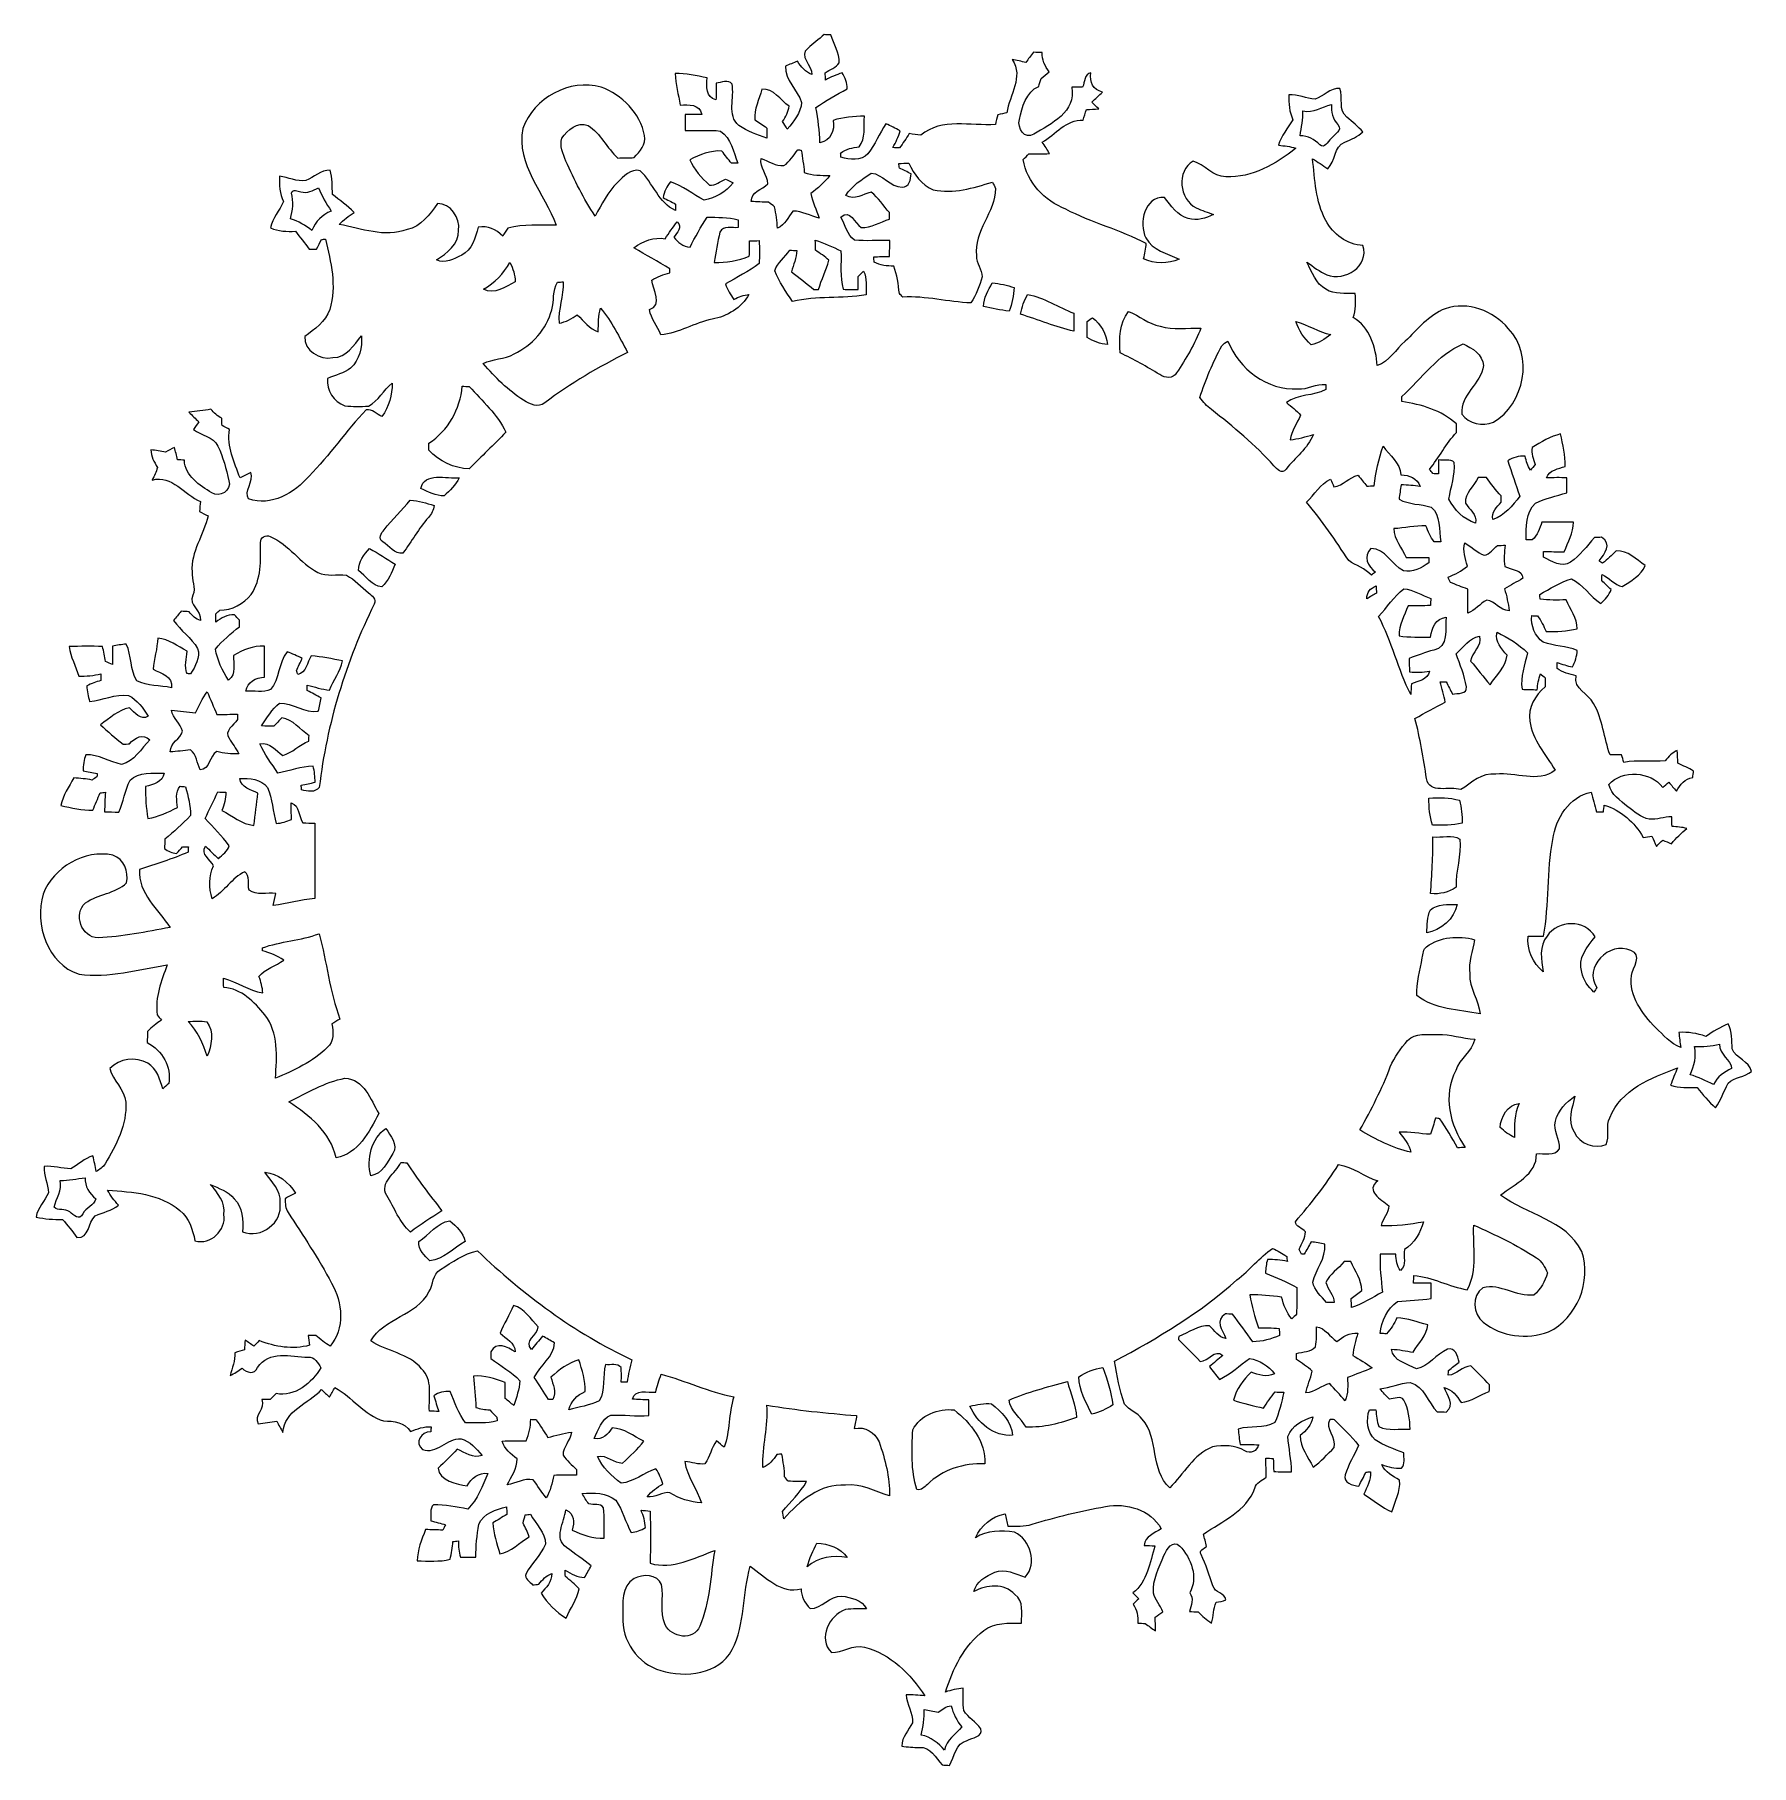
# Model space of a CAD drawing. Header units: centimetres. Extents: x -15.6 to 15.6, y -15.7 to 15.7.
import ezdxf

# ---------------------------------------------------------------- set-up
doc = ezdxf.new("R2010")
doc.units = ezdxf.units.CM
doc.header["$MEASUREMENT"] = 0
doc.layers.add('Layer 1', color=7, linetype='Continuous')

msp = doc.modelspace()

# ---------------------------------------------------------------- linework, layer by layer
at = {"layer": 'Layer 1', "color": 8, "lineweight": 9}
for points, knots in [([(-1.56351, 15.4776), (-1.46862, 15.56614), (-1.3649, 15.64446), (-1.26542, 15.72736), (-1.26542, 15.72736), (-1.23508, 15.72595), (-1.1744, 15.72348), (-1.14406, 15.72207), (-1.14406, 15.72207), (-1.09256, 15.5545), (-0.98461, 15.39434), (-0.99237, 15.21478), (-0.99237, 15.21478), (-1.04564, 15.12729), (-1.16135, 15.09272), (-1.2446, 15.03521), (-1.2446, 15.03521), (-1.2439, 14.99076), (-1.24319, 14.94596), (-1.24213, 14.90151), (-1.24213, 14.90151), (-1.14512, 14.95407), (-1.04423, 14.99888), (-0.93874, 15.03239), (-0.93874, 15.03239), (-0.87948, 14.94631), (-0.84208, 14.8493), (-0.84773, 14.74311), (-0.84773, 14.74311), (-1.04034, 14.63446), (-1.23755, 14.53215), (-1.4157, 14.39986), (-1.4157, 14.39986), (-1.37513, 14.1896), (-1.3462, 13.97688), (-1.34197, 13.76239), (-1.34197, 13.76239), (-1.14441, 13.79626), (-1.06786, 13.98605), (-1.1042, 14.16844), (-1.1042, 14.16844), (-0.91934, 14.22559), (-0.72637, 14.24287), (-0.53376, 14.2457), (-0.53376, 14.2457), (-0.54328, 14.05908), (-0.50906, 13.84529), (-0.62795, 13.68513), (-0.62795, 13.68513), (-0.74719, 13.66961), (-0.87031, 13.6562), (-0.9652, 13.57471), (-0.9652, 13.57471), (-0.96379, 13.55602), (-0.96168, 13.51862), (-0.96026, 13.50028), (-0.96026, 13.50028), (-0.8001, 13.45159), (-0.59549, 13.42478), (-0.47026, 13.56237), (-0.47026, 13.56237), (-0.3422, 13.73205), (-0.25859, 13.93031), (-0.14323, 14.10882), (-0.14323, 14.10882), (-0.05645, 14.0679), (0.02928, 14.0245), (0.11394, 13.979), (0.11394, 13.979), (0.08466, 13.8714), (0.03916, 13.76945), (-0.01694, 13.67314), (-0.01694, 13.67314), (0.02328, 13.67208), (0.06385, 13.67102), (0.10442, 13.66996), (0.10442, 13.66996), (0.16721, 13.75287), (0.22577, 13.8393), (0.28081, 13.92749), (0.28081, 13.92749), (0.35136, 13.91867), (0.42263, 13.90985), (0.49318, 13.89927), (0.49318, 13.89927), (0.87453, 14.22524), (1.39347, 14.05767), (1.84679, 14.09471), (1.84679, 14.09471), (1.86055, 14.15327), (1.87466, 14.21183), (1.88983, 14.27004), (1.88983, 14.27004), (1.94521, 14.28274), (2.00131, 14.29544), (2.0574, 14.30814), (2.0574, 14.30814), (2.09726, 14.63093), (2.36537, 14.95901), (2.15371, 15.27263), (2.15371, 15.27263), (2.23484, 15.2564), (2.31704, 15.24088), (2.39783, 15.22183), (2.39783, 15.22183), (2.44511, 15.28322), (2.49237, 15.3446), (2.53964, 15.40598), (2.53964, 15.40598), (2.59221, 15.40492), (2.64477, 15.40387), (2.69735, 15.40245), (2.69735, 15.40245), (2.69134, 15.27087), (2.74672, 15.15304), (2.82539, 15.05109), (2.82539, 15.05109), (2.77671, 15.00946), (2.72591, 14.97136), (2.67723, 14.93044), (2.67723, 14.93044), (2.66312, 14.88211), (2.64759, 14.83448), (2.63313, 14.7865), (2.63313, 14.7865), (2.40383, 14.68032), (2.32868, 14.41044), (2.28176, 14.18361), (2.28176, 14.18361), (2.24225, 14.0372), (2.37843, 13.80437), (2.54282, 13.91902), (2.54282, 13.91902), (2.86102, 14.10141), (3.31787, 14.32648), (3.23321, 14.77098), (3.23321, 14.77098), (3.29953, 14.77204), (3.36585, 14.7731), (3.43253, 14.7738), (3.43253, 14.7738), (3.47098, 14.86341), (3.46216, 15.01228), (3.58104, 15.03133), (3.58104, 15.03133), (3.55388, 14.8627), (3.62056, 14.72724), (3.79059, 14.68138), (3.79059, 14.68138), (3.72604, 14.62176), (3.66254, 14.56143), (3.59868, 14.50146), (3.59868, 14.50146), (3.64066, 14.46019), (3.68194, 14.41856), (3.72462, 14.37658), (3.72462, 14.37658), (3.64913, 14.37199), (3.57469, 14.36846), (3.49955, 14.36564), (3.49955, 14.36564), (3.48086, 14.30144), (3.4611, 14.23723), (3.44134, 14.17338), (3.44134, 14.17338), (3.13196, 14.18467), (2.93723, 13.9155), (2.69558, 13.7705), (2.69558, 13.7705), (2.74708, 13.707), (2.79117, 13.63786), (2.82892, 13.56484), (2.82892, 13.56484), (2.70404, 13.55813), (2.57951, 13.55707), (2.45498, 13.55919), (2.45498, 13.55919), (2.42077, 13.52532), (2.38689, 13.49146), (2.35302, 13.45724), (2.35302, 13.45724), (2.41583, 13.03849), (2.7425, 12.70688), (3.12526, 12.55377), (3.12526, 12.55377), (3.59833, 12.31142), (4.11621, 12.17454), (4.58893, 11.93218), (4.58893, 11.93218), (4.57799, 11.83834), (4.56177, 11.74485), (4.53989, 11.65313), (4.53989, 11.65313), (4.73816, 11.55118), (4.98051, 11.56917), (5.18512, 11.64431), (5.18512, 11.64431), (4.97416, 11.75403), (4.70358, 11.80589), (4.58046, 12.03166), (4.58046, 12.03166), (4.45276, 12.30542), (4.54942, 12.78096), (4.91948, 12.76967), (4.91948, 12.76967), (5.03731, 12.61798), (5.15408, 12.43524), (5.3527, 12.38515), (5.3527, 12.38515), (5.50898, 12.3347), (5.66844, 12.39291), (5.81132, 12.45641), (5.81132, 12.45641), (5.70654, 12.49698), (5.5993, 12.53049), (5.4977, 12.57741), (5.4977, 12.57741), (5.18689, 12.73122), (5.13221, 13.25051), (5.43949, 13.42655), (5.43949, 13.42655), (5.64445, 13.36869), (5.80073, 13.14397), (6.03709, 13.14327), (6.03709, 13.14327), (6.5077, 13.12351), (6.95008, 13.37328), (7.30427, 13.66326), (7.30427, 13.66326), (7.20338, 13.69501), (7.09895, 13.70912), (6.99418, 13.71547), (6.99418, 13.71547), (7.03157, 13.89398), (7.16351, 14.02627), (7.25382, 14.17867), (7.25382, 14.17867), (7.18997, 14.32154), (7.17233, 14.47782), (7.18045, 14.63305), (7.18045, 14.63305), (7.34555, 14.64222), (7.49689, 14.56461), (7.65811, 14.55297), (7.65811, 14.55297), (7.81227, 14.6087), (7.92939, 14.75264), (8.10613, 14.75087), (8.10613, 14.75087), (8.1714, 14.5826), (8.07121, 14.35047), (8.23454, 14.22841), (8.23454, 14.22841), (8.33403, 14.14163), (8.43316, 14.05449), (8.52665, 13.961), (8.52665, 13.961), (8.43069, 13.87528), (8.31463, 13.82025), (8.19644, 13.77297), (8.19644, 13.77297), (7.99289, 13.69536), (8.03135, 13.42549), (7.8853, 13.29002), (7.8853, 13.29002), (7.79463, 13.35282), (7.70326, 13.41455), (7.60942, 13.47241), (7.60942, 13.47241), (7.65528, 13.09352), (7.66163, 12.69277), (7.85143, 12.35057), (7.85143, 12.35057), (7.98372, 12.10116), (8.23806, 11.90854), (8.52629, 11.89584), (8.52629, 11.89584), (8.64447, 11.51343), (8.19927, 11.23615), (7.86836, 11.36174), (7.86836, 11.36174), (7.73783, 11.41959), (7.62495, 11.50885), (7.50888, 11.59069), (7.50888, 11.59069), (7.59355, 11.41042), (7.66904, 11.20405), (7.85213, 11.09962), (7.85213, 11.09962), (8.01088, 10.9952), (8.20809, 11.03577), (8.38659, 11.02131), (8.38659, 11.02131), (8.39435, 10.87455), (8.40247, 10.72356), (8.34673, 10.58422), (8.34673, 10.58422), (8.65153, 10.42229), (8.76335, 10.03494), (8.78629, 9.7118), (8.78629, 9.7118), (9.00889, 9.78764), (9.12249, 10.00637), (9.29041, 10.15489), (9.29041, 10.15489), (9.52006, 10.36726), (9.72115, 10.63149), (10.02207, 10.74649), (10.02207, 10.74649), (10.43553, 10.88337), (10.89484, 10.71298), (11.16719, 10.38454), (11.16719, 10.38454), (11.6392, 9.90371), (11.46317, 9.01259), (10.89661, 8.68274), (10.89661, 8.68274), (10.69376, 8.6076), (10.45458, 8.64782), (10.32264, 8.82985), (10.32264, 8.82985), (10.28559, 9.18334), (10.67436, 9.37983), (10.71457, 9.71144), (10.71457, 9.71144), (10.70787, 9.91394), (10.50889, 10.03177), (10.34485, 10.10691), (10.34485, 10.10691), (9.88555, 9.90688), (9.59345, 9.47861), (9.23573, 9.1477), (9.23573, 9.1477), (9.23432, 9.11878), (9.23326, 9.08985), (9.23255, 9.06092), (9.23255, 9.06092), (9.58992, 9.00483), (9.95046, 8.89794), (10.22739, 8.65382), (10.22739, 8.65382), (10.22668, 8.60231), (10.22598, 8.55045), (10.22562, 8.49859), (10.22562, 8.49859), (10.03971, 8.29151), (9.90671, 8.04492), (9.73738, 7.82514), (9.73738, 7.82514), (9.75713, 7.79974), (9.77689, 7.77434), (9.79735, 7.74894), (9.79735, 7.74894), (9.83016, 7.74788), (9.86296, 7.74647), (9.89647, 7.74506), (9.89647, 7.74506), (9.89789, 7.82937), (9.89895, 7.91369), (9.90036, 7.998), (9.90036, 7.998), (9.99208, 7.98072), (10.11484, 8.02129), (10.18682, 7.95285), (10.18682, 7.95285), (10.21187, 7.72495), (10.11732, 7.50729), (10.08945, 7.28363), (10.08945, 7.28363), (10.18999, 7.08678), (10.35545, 6.91921), (10.56958, 6.85077), (10.56958, 6.85077), (10.60521, 7.01022), (10.46128, 7.09489), (10.38896, 7.21025), (10.38896, 7.21025), (10.37591, 7.39405), (10.54277, 7.52599), (10.62215, 7.67839), (10.62215, 7.67839), (10.67083, 7.67909), (10.71987, 7.67909), (10.76925, 7.67874), (10.76925, 7.67874), (10.85145, 7.56162), (10.93965, 7.44908), (11.03595, 7.34289), (11.03595, 7.34289), (11.03595, 7.31432), (11.03595, 7.25682), (11.03631, 7.22789), (11.03631, 7.22789), (10.95658, 7.14216), (10.85639, 7.04762), (10.88849, 6.9178), (10.88849, 6.9178), (11.09945, 6.98271), (11.24515, 7.16862), (11.37533, 7.33654), (11.37533, 7.33654), (11.30371, 7.5528), (11.23069, 7.76834), (11.15766, 7.98424), (11.15766, 7.98424), (11.25432, 8.03857), (11.36016, 8.07773), (11.47305, 8.06397), (11.47305, 8.06397), (11.4921, 7.97542), (11.52455, 7.8897), (11.5683, 7.80997), (11.5683, 7.80997), (11.59793, 7.84525), (11.62756, 7.88017), (11.6579, 7.9151), (11.6579, 7.9151), (11.62933, 8.01423), (11.57077, 8.11724), (11.60181, 8.22202), (11.60181, 8.22202), (11.76409, 8.32115), (11.92989, 8.42769), (12.11828, 8.46931), (12.11828, 8.46931), (12.16202, 8.27564), (12.19871, 8.07985), (12.204, 7.88088), (12.204, 7.88088), (12.07841, 7.83396), (11.91578, 7.8202), (11.86463, 7.6745), (11.86463, 7.6745), (11.98669, 7.67486), (12.10875, 7.67697), (12.23081, 7.67345), (12.23081, 7.67345), (12.23046, 7.58314), (12.23363, 7.49282), (12.23222, 7.40216), (12.23222, 7.40216), (12.04102, 7.34254), (11.8417, 7.29986), (11.66213, 7.21025), (11.66213, 7.21025), (11.47552, 7.04727), (11.49315, 6.77281), (11.4921, 6.54738), (11.4921, 6.54738), (11.52843, 6.54667), (11.56547, 6.54632), (11.60252, 6.54526), (11.60252, 6.54526), (11.69635, 6.63064), (11.74398, 6.74811), (11.77397, 6.86911), (11.77397, 6.86911), (11.96658, 6.87052), (12.15885, 6.867), (12.35146, 6.86417), (12.35146, 6.86417), (12.34688, 6.67262), (12.25092, 6.50399), (12.1846, 6.32936), (12.1846, 6.32936), (12.05936, 6.32972), (11.93448, 6.33148), (11.8096, 6.33077), (11.8096, 6.33077), (11.80889, 6.29691), (11.80854, 6.26269), (11.80818, 6.22882), (11.80818, 6.22882), (11.95882, 6.15721), (12.1345, 6.03585), (12.30031, 6.13922), (12.30031, 6.13922), (12.47282, 6.25704), (12.59347, 6.43449), (12.73423, 6.58619), (12.73423, 6.58619), (12.76562, 6.58724), (12.82842, 6.59007), (12.85982, 6.59148), (12.85982, 6.59148), (13.06478, 6.47471), (12.91943, 6.29514), (12.81854, 6.16179), (12.81854, 6.16179), (12.83477, 6.15156), (12.86652, 6.13075), (12.88239, 6.12017), (12.88239, 6.12017), (12.96953, 6.18931), (13.05173, 6.2641), (13.12793, 6.34524), (13.12793, 6.34524), (13.33853, 6.35617), (13.49376, 6.18931), (13.65357, 6.07713), (13.65357, 6.07713), (13.59042, 5.90144), (13.38792, 5.79632), (13.23588, 5.69613), (13.23588, 5.69613), (13.10076, 5.72752), (12.99952, 5.85699), (12.8704, 5.91697), (12.8704, 5.91697), (12.86863, 5.87992), (12.86758, 5.84253), (12.86687, 5.80514), (12.86687, 5.80514), (12.92261, 5.74975), (12.9787, 5.69436), (13.03691, 5.64109), (13.03691, 5.64109), (13.00163, 5.53879), (12.92684, 5.46012), (12.84747, 5.38956), (12.84747, 5.38956), (12.65168, 5.51656), (12.52644, 5.73352), (12.31477, 5.83653), (12.31477, 5.83653), (12.11052, 5.77197), (11.92495, 5.65767), (11.73939, 5.55255), (11.73939, 5.55255), (11.74116, 5.52362), (11.74292, 5.49469), (11.74539, 5.46541), (11.74539, 5.46541), (11.90238, 5.44495), (12.06042, 5.45236), (12.21847, 5.45306), (12.21847, 5.45306), (12.29114, 5.2802), (12.42696, 5.12569), (12.4192, 4.92813), (12.4192, 4.92813), (12.23363, 4.88544), (12.04349, 4.87486), (11.85405, 4.87909), (11.85405, 4.87909), (11.81383, 4.97964), (11.76409, 5.07559), (11.69988, 5.16237), (11.69988, 5.16237), (11.6639, 5.16449), (11.62827, 5.16661), (11.59299, 5.16837), (11.59299, 5.16837), (11.57641, 4.98599), (11.64802, 4.79125), (11.8036, 4.68683), (11.8036, 4.68683), (12.00151, 4.60851), (12.22411, 4.62086), (12.42131, 4.53408), (12.42131, 4.53408), (12.41249, 4.42966), (12.38251, 4.32876), (12.33488, 4.23563), (12.33488, 4.23563), (12.23928, 4.25574), (12.14544, 4.28219), (12.05548, 4.31888), (12.05548, 4.31888), (12.05478, 4.28255), (12.05478, 4.2455), (12.05548, 4.20882), (12.05548, 4.20882), (12.15814, 4.13579), (12.2795, 4.10016), (12.40191, 4.07511), (12.40191, 4.07511), (12.34688, 3.82958), (12.62451, 3.75373), (12.71835, 3.57064), (12.71835, 3.57064), (12.88416, 3.28348), (12.90356, 2.9427), (13.01751, 2.63543), (13.01751, 2.63543), (13.08559, 2.63578), (13.15368, 2.63649), (13.22247, 2.63684), (13.22247, 2.63684), (13.23799, 2.59204), (13.25387, 2.54688), (13.2701, 2.50172), (13.2701, 2.50172), (13.5181, 2.543), (13.77033, 2.51442), (14.02045, 2.52889), (14.02045, 2.52889), (14.08148, 2.60403), (14.14534, 2.68164), (14.23918, 2.71727), (14.23918, 2.71727), (14.242, 2.64037), (14.24553, 2.56276), (14.24764, 2.48514), (14.24764, 2.48514), (14.34466, 2.4414), (14.44026, 2.39483), (14.53445, 2.34439), (14.53445, 2.34439), (14.53092, 2.3144), (14.52352, 2.25443), (14.51999, 2.22444), (14.51999, 2.22444), (14.37747, 2.20539), (14.28821, 2.09779), (14.22648, 1.97785), (14.22648, 1.97785), (14.17779, 2.03218), (14.13052, 2.0858), (14.08325, 2.14013), (14.08325, 2.14013), (14.04621, 2.10908), (14.00917, 2.07804), (13.97283, 2.04699), (13.97283, 2.04699), (13.75905, 2.3398), (13.23623, 2.37437), (12.99563, 2.09779), (12.99563, 2.09779), (13.03479, 1.91294), (13.20589, 1.80993), (13.33959, 1.69563), (13.33959, 1.69563), (13.45918, 1.60637), (13.57701, 1.49701), (13.72835, 1.46703), (13.72835, 1.46703), (13.86629, 1.46103), (13.99964, 1.5076), (14.13722, 1.51289), (14.13722, 1.51289), (14.13828, 1.45397), (14.14075, 1.394), (14.14287, 1.33474), (14.14287, 1.33474), (14.23353, 1.33085), (14.32384, 1.32204), (14.4131, 1.30122), (14.4131, 1.30122), (14.31185, 1.2162), (14.21413, 1.12695), (14.13405, 1.02147), (14.13405, 1.02147), (14.07972, 1.04405), (14.0268, 1.06627), (13.97353, 1.0885), (13.97353, 1.0885), (13.93543, 1.05075), (13.89628, 1.01371), (13.85959, 0.97526), (13.85959, 0.97526), (13.83101, 1.03664), (13.80455, 1.09767), (13.77774, 1.1587), (13.77774, 1.1587), (13.72483, 1.15164), (13.67156, 1.14494), (13.61935, 1.13789), (13.61935, 1.13789), (13.46659, 1.40776), (13.20942, 1.63354), (12.91238, 1.72491), (12.91238, 1.72491), (12.90815, 1.69422), (12.89968, 1.63213), (12.89545, 1.60144), (12.89545, 1.60144), (12.86405, 1.60144), (12.80125, 1.60214), (12.7695, 1.60249), (12.7695, 1.60249), (12.7374, 1.72209), (12.70318, 1.84097), (12.67214, 1.96056), (12.67214, 1.96056), (12.28055, 1.88154), (12.02303, 1.47937), (11.97963, 1.1019), (11.97963, 1.1019), (11.86216, 0.52229), (11.91437, -0.07496), (11.80889, -0.65599), (11.80889, -0.65599), (11.7147, -0.65634), (11.62086, -0.65775), (11.52737, -0.65916), (11.52737, -0.65916), (11.50621, -0.90399), (11.60887, -1.14776), (11.79866, -1.30334), (11.79866, -1.30334), (11.76691, -1.08885), (11.72211, -0.83767), (11.87133, -0.65493), (11.87133, -0.65493), (12.07277, -0.3593), (12.56066, -0.35013), (12.74622, -0.66798), (12.74622, -0.66798), (12.6037, -0.84649), (12.41884, -1.06698), (12.50527, -1.3111), (12.50527, -1.3111), (12.53103, -1.45574), (12.61993, -1.57427), (12.724, -1.6734), (12.724, -1.6734), (12.74163, -1.64518), (12.76033, -1.61766), (12.77868, -1.59015), (12.77868, -1.59015), (12.51974, -1.23243), (13.00587, -0.73607), (13.39427, -0.9174), (13.39427, -0.9174), (13.61617, -0.99219), (13.4299, -1.22608), (13.40415, -1.37495), (13.40415, -1.37495), (13.35794, -1.74113), (13.60135, -2.06992), (13.84336, -2.32004), (13.84336, -2.32004), (13.98906, -2.44775), (14.11359, -2.61461), (14.30303, -2.67952), (14.30303, -2.67952), (14.28821, -2.58851), (14.27692, -2.49714), (14.26775, -2.40577), (14.26775, -2.40577), (14.43356, -2.39977), (14.59936, -2.41953), (14.75494, -2.47914), (14.75494, -2.47914), (14.88688, -2.39448), (15.02023, -2.31158), (15.16557, -2.25125), (15.16557, -2.25125), (15.23895, -2.39342), (15.22731, -2.55288), (15.23824, -2.70704), (15.23824, -2.70704), (15.29504, -2.88449), (15.56103, -2.92717), (15.58502, -3.11591), (15.58502, -3.11591), (15.46014, -3.21716), (15.27775, -3.21857), (15.16204, -3.33181), (15.16204, -3.33181), (15.0802, -3.4768), (15.03504, -3.6412), (14.9345, -3.77666), (14.9345, -3.77666), (14.80927, -3.66483), (14.70202, -3.53607), (14.59795, -3.40519), (14.59795, -3.40519), (14.43708, -3.40554), (14.27163, -3.42141), (14.11676, -3.36638), (14.11676, -3.36638), (14.15345, -3.25914), (14.19649, -3.15401), (14.24447, -3.05135), (14.24447, -3.05135), (13.76822, -3.22774), (13.20942, -3.44611), (13.0108, -3.95728), (13.0108, -3.95728), (12.9346, -4.10863), (13.01363, -4.29701), (12.94872, -4.44059), (12.94872, -4.44059), (12.73528, -4.53619), (12.46435, -4.42789), (12.3624, -4.21411), (12.3624, -4.21411), (12.23046, -4.01232), (12.33206, -3.77666), (12.37863, -3.56605), (12.37863, -3.56605), (12.21917, -3.67541), (12.07136, -3.8257), (12.02408, -4.01867), (12.02408, -4.01867), (11.98175, -4.194), (12.11228, -4.34922), (12.0957, -4.52138), (12.0957, -4.52138), (12.00997, -4.66213), (11.81595, -4.59581), (11.67872, -4.61204), (11.67872, -4.61204), (11.69247, -4.98775), (11.28043, -5.16308), (11.02467, -5.36204), (11.02467, -5.36204), (11.50338, -5.72082), (12.21141, -5.80937), (12.50527, -6.38722), (12.50527, -6.38722), (12.68343, -6.92838), (12.42096, -7.60042), (11.89885, -7.84842), (11.89885, -7.84842), (11.51044, -7.98883), (11.03807, -7.94191), (10.71316, -7.67521), (10.71316, -7.67521), (10.5216, -7.52986), (10.49938, -7.18979), (10.70364, -7.04691), (10.70364, -7.04691), (11.02608, -6.96648), (11.31042, -7.21801), (11.63321, -7.17885), (11.63321, -7.17885), (11.75597, -7.07302), (11.83641, -6.93191), (11.87874, -6.77633), (11.87874, -6.77633), (11.8297, -6.67367), (11.78032, -6.56325), (11.67907, -6.50152), (11.67907, -6.50152), (11.31959, -6.26727), (10.93012, -6.08383), (10.53995, -5.90744), (10.53995, -5.90744), (10.51842, -6.29973), (10.6239, -6.72341), (10.42035, -7.08395), (10.42035, -7.08395), (10.09122, -7.02433), (9.78676, -6.85465), (9.45163, -6.82396), (9.45163, -6.82396), (9.44951, -6.86946), (9.4481, -6.91533), (9.44669, -6.96154), (9.44669, -6.96154), (9.55182, -6.96083), (9.6573, -6.96048), (9.76313, -6.96154), (9.76313, -6.96154), (9.76348, -7.05503), (9.76419, -7.14886), (9.76454, -7.24306), (9.76454, -7.24306), (9.56275, -7.27022), (9.3592, -7.27974), (9.15671, -7.29774), (9.15671, -7.29774), (8.96233, -7.42368), (8.86355, -7.65545), (8.83921, -7.87982), (8.83921, -7.87982), (8.87731, -7.88053), (8.91575, -7.88158), (8.95492, -7.883), (8.95492, -7.883), (9.03359, -7.79798), (9.09497, -7.69955), (9.14365, -7.59513), (9.14365, -7.59513), (9.33767, -7.59724), (9.51724, -7.67733), (9.70457, -7.71789), (9.70457, -7.71789), (9.69081, -7.91545), (9.53488, -8.0555), (9.43893, -8.21708), (9.43893, -8.21708), (9.30805, -8.19838), (9.17858, -8.16698), (9.04629, -8.16522), (9.04629, -8.16522), (9.06745, -8.37865), (9.33945, -8.43262), (9.49996, -8.51976), (9.49996, -8.51976), (9.71833, -8.47213), (9.8605, -8.258), (10.06088, -8.1631), (10.06088, -8.1631), (10.2034, -8.12429), (10.25349, -8.28975), (10.27219, -8.39699), (10.27219, -8.39699), (10.20798, -8.44744), (10.14519, -8.4993), (10.08204, -8.55116), (10.08204, -8.55116), (10.08063, -8.57268), (10.07746, -8.61571), (10.07604, -8.63688), (10.07604, -8.63688), (10.23268, -8.62594), (10.33216, -8.47954), (10.48809, -8.46508), (10.48809, -8.46508), (10.59886, -8.5822), (10.71493, -8.69368), (10.82746, -8.80939), (10.82746, -8.80939), (10.82605, -8.83973), (10.82323, -8.90005), (10.82182, -8.93004), (10.82182, -8.93004), (10.64825, -8.99178), (10.49796, -9.12019), (10.30853, -9.13112), (10.30853, -9.13112), (10.23374, -9.014), (10.1459, -8.89018), (10.0002, -8.8616), (10.0002, -8.8616), (10.05769, -9.0013), (10.20481, -9.18122), (10.04112, -9.30539), (10.04112, -9.30539), (9.98503, -9.30398), (9.92929, -9.30293), (9.8739, -9.30257), (9.8739, -9.30257), (9.70951, -9.13006), (9.63647, -8.83832), (9.38637, -8.77058), (9.38637, -8.77058), (9.19833, -8.77905), (9.02053, -8.85701), (8.83497, -8.88629), (8.83497, -8.88629), (8.89071, -8.94944), (8.94751, -9.01153), (9.00642, -9.07186), (9.00642, -9.07186), (9.09143, -9.06762), (9.20821, -9.00165), (9.27029, -9.08703), (9.27029, -9.08703), (9.3532, -9.25036), (9.38037, -9.43733), (9.38319, -9.61937), (9.38319, -9.61937), (9.19587, -9.59855), (8.98595, -9.65994), (8.81416, -9.56892), (8.81416, -9.56892), (8.77465, -9.47261), (8.77147, -9.36784), (8.76089, -9.26624), (8.76089, -9.26624), (8.72103, -9.26518), (8.68152, -9.26447), (8.64236, -9.26412), (8.64236, -9.26412), (8.58167, -9.44721), (8.59931, -9.67087), (8.74607, -9.80916), (8.74607, -9.80916), (8.90412, -9.91888), (9.09109, -9.97744), (9.26854, -10.04799), (9.26854, -10.04799), (9.26147, -10.13866), (9.30523, -10.25507), (9.22478, -10.32281), (9.22478, -10.32281), (9.10238, -10.33833), (8.9842, -10.29882), (8.87024, -10.26107), (8.87024, -10.26107), (8.92775, -10.405), (9.07133, -10.46392), (9.19057, -10.54611), (9.19057, -10.54611), (9.21455, -10.74438), (9.10379, -10.93382), (9.05158, -11.1222), (9.05158, -11.1222), (8.86496, -11.04424), (8.71715, -10.90171), (8.54427, -10.80011), (8.54427, -10.80011), (8.59544, -10.66782), (8.67833, -10.54153), (8.66528, -10.39371), (8.66528, -10.39371), (8.63636, -10.39442), (8.60813, -10.39583), (8.57992, -10.39759), (8.57992, -10.39759), (8.53934, -10.48261), (8.49631, -10.56693), (8.4508, -10.65018), (8.4508, -10.65018), (8.33967, -10.64136), (8.16364, -10.5948), (8.20456, -10.44663), (8.20456, -10.44663), (8.26171, -10.26001), (8.36507, -10.09068), (8.4455, -9.91323), (8.4455, -9.91323), (8.31639, -9.73861), (8.15164, -9.59573), (8.00312, -9.43875), (8.00312, -9.43875), (7.98513, -9.43804), (7.9488, -9.43592), (7.93045, -9.43486), (7.93045, -9.43486), (7.83414, -9.62113), (8.05216, -9.76189), (8.00559, -9.95204), (8.00559, -9.95204), (7.87683, -10.06951), (7.76747, -10.20886), (7.62036, -10.30517), (7.62036, -10.30517), (7.52476, -10.12243), (7.38753, -9.94745), (7.38294, -9.73296), (7.38294, -9.73296), (7.49336, -9.64618), (7.58755, -9.53682), (7.61577, -9.39571), (7.61577, -9.39571), (7.42563, -9.44545), (7.23618, -9.55587), (7.16351, -9.74778), (7.16351, -9.74778), (7.17339, -9.96333), (7.23019, -10.17499), (7.22701, -10.39195), (7.22701, -10.39195), (7.11942, -10.39759), (7.01147, -10.39618), (6.90457, -10.38489), (6.90457, -10.38489), (6.90175, -10.30587), (6.89858, -10.2272), (6.89575, -10.14853), (6.89575, -10.14853), (6.85095, -10.14642), (6.80685, -10.14501), (6.76276, -10.14395), (6.76276, -10.14395), (6.76276, -10.25966), (6.76523, -10.37572), (6.76875, -10.49179), (6.76875, -10.49179), (6.68867, -10.54506), (6.58884, -10.58951), (6.55991, -10.68969), (6.55991, -10.68969), (6.41421, -11.11268), (5.96689, -11.2873), (5.62717, -11.52366), (5.62717, -11.52366), (5.64692, -11.59739), (5.66632, -11.67112), (5.68185, -11.74662), (5.68185, -11.74662), (5.6441, -11.79001), (5.53262, -11.82141), (5.58624, -11.89549), (5.58624, -11.89549), (5.67514, -12.07893), (5.73194, -12.27437), (5.80073, -12.46558), (5.80073, -12.46558), (5.83354, -12.59011), (6.02051, -12.59293), (6.03639, -12.71923), (6.03639, -12.71923), (5.97818, -12.74145), (5.91821, -12.75591), (5.85612, -12.76297), (5.85612, -12.76297), (5.80532, -12.88291), (5.81202, -13.01626), (5.77568, -13.14044), (5.77568, -13.14044), (5.68537, -13.084), (5.60423, -13.01521), (5.53297, -12.93689), (5.53297, -12.93689), (5.479, -12.93442), (5.42538, -12.93266), (5.37211, -12.9316), (5.37211, -12.9316), (5.41021, -12.81977), (5.45501, -12.69665), (5.37775, -12.58976), (5.37775, -12.58976), (5.54215, -12.31847), (5.40033, -11.95264), (5.19888, -11.74097), (5.19888, -11.74097), (5.07576, -11.61574), (4.9537, -11.80624), (4.91066, -11.91172), (4.91066, -11.91172), (4.82564, -12.13079), (4.70041, -12.35304), (4.71805, -12.59505), (4.71805, -12.59505), (4.7498, -12.71852), (4.84575, -12.81483), (4.88773, -12.93583), (4.88773, -12.93583), (4.84152, -12.96793), (4.79601, -13.00109), (4.7505, -13.03461), (4.7505, -13.03461), (4.75404, -13.11716), (4.7558, -13.199), (4.75721, -13.28226), (4.75721, -13.28226), (4.693, -13.23922), (4.63021, -13.19548), (4.56954, -13.1482), (4.56954, -13.1482), (4.52402, -13.14573), (4.47886, -13.14397), (4.43406, -13.14256), (4.43406, -13.14256), (4.44464, -13.01979), (4.4196, -12.90055), (4.34763, -12.80001), (4.34763, -12.80001), (4.3815, -12.76579), (4.41642, -12.73263), (4.45099, -12.69912), (4.45099, -12.69912), (4.41607, -12.66419), (4.3808, -12.62891), (4.34657, -12.59434), (4.34657, -12.59434), (4.60905, -12.38479), (4.65562, -12.03942), (4.74592, -11.73744), (4.74592, -11.73744), (4.6803, -11.73533), (4.61433, -11.73251), (4.54942, -11.73074), (4.54942, -11.73074), (4.56706, -11.56211), (4.74168, -11.51096), (4.86022, -11.42559), (4.86022, -11.42559), (4.66866, -11.08057), (4.21852, -10.94969), (3.84986, -11.02483), (3.84986, -11.02483), (3.39619, -11.09645), (2.95169, -11.21533), (2.51213, -11.34551), (2.51213, -11.34551), (2.37031, -11.38996), (2.22038, -11.37902), (2.07433, -11.38043), (2.07433, -11.38043), (2.05669, -11.30529), (2.03905, -11.23086), (2.02212, -11.15607), (2.02212, -11.15607), (1.7847, -11.19946), (1.58044, -11.36914), (1.48554, -11.58998), (1.48554, -11.58998), (1.69545, -11.45134), (1.95509, -11.45769), (2.19498, -11.48697), (2.19498, -11.48697), (2.48321, -11.63302), (2.61761, -12.05071), (2.38795, -12.30506), (2.38795, -12.30506), (2.21156, -12.25144), (2.02177, -12.14208), (1.83479, -12.21687), (1.83479, -12.21687), (1.67287, -12.28425), (1.50071, -12.38832), (1.45274, -12.56929), (1.45274, -12.56929), (1.68628, -12.44124), (2.00413, -12.41019), (2.20063, -12.62256), (2.20063, -12.62256), (2.37172, -12.74321), (2.31845, -12.96723), (2.32022, -13.14538), (2.32022, -13.14538), (2.08703, -13.1348), (1.83268, -13.13021), (1.63583, -13.27591), (1.63583, -13.27591), (1.27458, -13.54825), (1.07491, -13.97441), (0.93803, -14.39386), (0.93803, -14.39386), (1.04351, -14.35894), (1.15182, -14.33424), (1.26224, -14.32295), (1.26224, -14.32295), (1.26718, -14.45842), (1.25095, -14.59636), (1.27494, -14.73041), (1.27494, -14.73041), (1.35043, -14.86306), (1.49683, -14.93573), (1.58291, -15.06132), (1.58291, -15.06132), (1.62207, -15.21195), (1.42628, -15.22254), (1.33244, -15.2751), (1.33244, -15.2751), (1.12465, -15.32555), (1.10172, -15.56826), (1.01317, -15.72736), (1.01317, -15.72736), (0.98037, -15.7256), (0.91475, -15.72172), (0.88194, -15.71995), (0.88194, -15.71995), (0.76482, -15.59366), (0.66781, -15.38305), (0.46566, -15.40069), (0.46566, -15.40069), (0.35842, -15.40069), (0.25082, -15.39646), (0.14534, -15.3767), (0.14534, -15.3767), (0.14746, -15.20948), (0.26846, -15.0913), (0.33866, -14.95196), (0.33866, -14.95196), (0.35278, -14.77521), (0.23742, -14.61858), (0.22472, -14.44325), (0.22472, -14.44325), (0.33831, -14.44537), (0.45155, -14.45101), (0.56444, -14.46477), (0.56444, -14.46477), (0.30515, -14.07107), (-0.06103, -13.69466), (-0.53446, -13.57965), (-0.53446, -13.57965), (-0.74331, -13.52462), (-0.92922, -13.67949), (-1.13418, -13.67772), (-1.13418, -13.67772), (-1.38571, -13.41773), (-1.17863, -12.99933), (-0.87524, -12.89561), (-0.87524, -12.89561), (-0.74895, -12.87621), (-0.62089, -12.88644), (-0.49354, -12.88468), (-0.49354, -12.88468), (-0.57468, -12.71393), (-0.77858, -12.67901), (-0.9458, -12.64902), (-0.9458, -12.64902), (-1.1684, -12.63985), (-1.29858, -12.88291), (-1.52012, -12.87656), (-1.52012, -12.87656), (-1.61396, -12.77673), (-1.68734, -12.65749), (-1.68381, -12.51603), (-1.68381, -12.51603), (-2.04788, -12.62574), (-2.33539, -12.29413), (-2.61091, -12.10963), (-2.61091, -12.10963), (-2.74849, -12.60775), (-2.69664, -13.15596), (-2.93723, -13.6234), (-2.93723, -13.6234), (-3.18065, -14.07954), (-3.78425, -14.13951), (-4.23263, -14.00298), (-4.23263, -14.00298), (-4.65314, -13.88621), (-4.95441, -13.45371), (-4.92408, -13.02015), (-4.92408, -13.02015), (-4.92725, -12.77814), (-4.95583, -12.47969), (-4.72052, -12.33011), (-4.72052, -12.33011), (-4.56318, -12.25179), (-4.29401, -12.24086), (-4.22346, -12.44265), (-4.22346, -12.44265), (-4.17125, -12.68183), (-4.26121, -12.94218), (-4.15502, -13.17078), (-4.15502, -13.17078), (-4.0386, -13.40961), (-3.64243, -13.47099), (-3.52496, -13.19724), (-3.52496, -13.19724), (-3.33799, -12.76509), (-3.33481, -12.28037), (-3.25332, -11.82211), (-3.25332, -11.82211), (-3.62762, -11.95793), (-4.01461, -12.17524), (-4.42595, -12.05494), (-4.42595, -12.05494), (-4.42031, -11.73815), (-4.42172, -11.42136), (-4.42631, -11.10456), (-4.42631, -11.10456), (-4.48204, -11.09998), (-4.53814, -11.09609), (-4.59352, -11.09186), (-4.59352, -11.09186), (-4.54272, -11.18923), (-4.51803, -11.29683), (-4.51415, -11.40654), (-4.51415, -11.40654), (-4.59388, -11.45169), (-4.6796, -11.48344), (-4.76991, -11.49791), (-4.76991, -11.49791), (-4.87645, -11.30811), (-4.92549, -11.08833), (-5.05108, -10.90983), (-5.05108, -10.90983), (-5.21759, -10.76343), (-5.45536, -10.77542), (-5.66279, -10.78424), (-5.66279, -10.78424), (-5.6254, -10.84915), (-5.59294, -10.91829), (-5.54073, -10.97333), (-5.54073, -10.97333), (-5.45465, -11.00473), (-5.33153, -10.9564), (-5.27579, -11.04565), (-5.27579, -11.04565), (-5.25357, -11.22945), (-5.26839, -11.41536), (-5.26204, -11.60057), (-5.26204, -11.60057), (-5.46488, -11.60127), (-5.65997, -11.53883), (-5.84165, -11.45311), (-5.84165, -11.45311), (-5.8032, -11.30776), (-5.80743, -11.15642), (-5.95771, -11.08198), (-5.95771, -11.08198), (-5.98488, -11.30423), (-6.19019, -11.60762), (-5.94501, -11.76884), (-5.94501, -11.76884), (-5.79896, -11.88208), (-5.6448, -11.98474), (-5.49875, -12.09869), (-5.49875, -12.09869), (-5.53685, -12.17101), (-5.57707, -12.24262), (-5.6194, -12.31283), (-5.6194, -12.31283), (-5.74852, -12.30859), (-5.86105, -12.24544), (-5.96936, -12.1823), (-5.96936, -12.1823), (-5.96936, -12.21934), (-5.969, -12.25638), (-5.96865, -12.29413), (-5.96865, -12.29413), (-5.88363, -12.36609), (-5.79261, -12.43206), (-5.71888, -12.51638), (-5.71888, -12.51638), (-5.75099, -12.71146), (-5.88116, -12.87233), (-5.95383, -13.05366), (-5.95383, -13.05366), (-6.14151, -12.94324), (-6.29038, -12.77779), (-6.41068, -12.59858), (-6.41068, -12.59858), (-6.31614, -12.49839), (-6.20924, -12.38867), (-6.21489, -12.2398), (-6.21489, -12.2398), (-6.31226, -12.27896), (-6.38669, -12.35375), (-6.44984, -12.43559), (-6.44984, -12.43559), (-6.47806, -12.43806), (-6.53486, -12.443), (-6.56308, -12.44547), (-6.56308, -12.44547), (-6.61282, -12.38479), (-6.71971, -12.33611), (-6.68232, -12.24298), (-6.68232, -12.24298), (-6.58389, -12.05177), (-6.41244, -11.90537), (-6.32954, -11.70605), (-6.32954, -11.70605), (-6.32778, -11.49544), (-6.5084, -11.34057), (-6.60224, -11.16418), (-6.60224, -11.16418), (-6.63364, -11.167), (-6.66503, -11.17018), (-6.69608, -11.17406), (-6.69608, -11.17406), (-6.71019, -11.22345), (-6.72395, -11.27319), (-6.73771, -11.32328), (-6.73771, -11.32328), (-6.69431, -11.40301), (-6.65727, -11.48556), (-6.62658, -11.57164), (-6.62658, -11.57164), (-6.80403, -11.67606), (-6.94937, -11.84857), (-7.16033, -11.88561), (-7.16033, -11.88561), (-7.21008, -11.69899), (-7.27499, -11.51449), (-7.28839, -11.32046), (-7.28839, -11.32046), (-7.20267, -11.26966), (-7.11729, -11.21816), (-7.03263, -11.16559), (-7.03263, -11.16559), (-7.03369, -11.11903), (-7.03474, -11.07246), (-7.03545, -11.02695), (-7.03545, -11.02695), (-7.23054, -11.07281), (-7.45208, -11.14866), (-7.54098, -11.34516), (-7.54098, -11.34516), (-7.57626, -11.54306), (-7.59354, -11.7445), (-7.59743, -11.94558), (-7.59743, -11.94558), (-7.69021, -11.94453), (-7.78263, -11.94347), (-7.87505, -11.94311), (-7.87505, -11.94311), (-7.90258, -11.8461), (-7.91315, -11.74626), (-7.91315, -11.64643), (-7.91315, -11.64643), (-7.94562, -11.65066), (-7.97807, -11.65525), (-8.01018, -11.65983), (-8.01018, -11.65983), (-8.02393, -11.76708), (-8.04263, -11.87362), (-8.05885, -11.98051), (-8.05885, -11.98051), (-8.25606, -12.03343), (-8.46208, -12.00873), (-8.66352, -12.01226), (-8.66352, -12.01226), (-8.65435, -11.81294), (-8.58203, -11.62526), (-8.50936, -11.44182), (-8.50936, -11.44182), (-8.40529, -11.44464), (-8.30086, -11.44781), (-8.19644, -11.45064), (-8.19644, -11.45064), (-8.18338, -11.42629), (-8.15764, -11.37761), (-8.14457, -11.35327), (-8.14457, -11.35327), (-8.23454, -11.33034), (-8.3245, -11.3067), (-8.41375, -11.28024), (-8.41375, -11.28024), (-8.39858, -11.18535), (-8.44409, -11.05905), (-8.36154, -10.99026), (-8.36154, -10.99026), (-8.15269, -10.99132), (-7.94738, -11.03612), (-7.74171, -11.06787), (-7.74171, -11.06787), (-7.55791, -10.89466), (-7.47854, -10.64666), (-7.37482, -10.42335), (-7.37482, -10.42335), (-7.54592, -10.39336), (-7.67116, -10.51084), (-7.753, -10.64595), (-7.753, -10.64595), (-7.94243, -10.61773), (-8.26065, -10.55176), (-8.2804, -10.32669), (-8.2804, -10.32669), (-8.1601, -10.21627), (-8.04651, -10.09914), (-7.93291, -9.98202), (-7.93291, -9.98202), (-7.78651, -10.03741), (-7.64681, -10.16088), (-7.48171, -10.0935), (-7.48171, -10.0935), (-7.58649, -9.96932), (-7.70185, -9.83527), (-7.86448, -9.79117), (-7.86448, -9.79117), (-8.11529, -9.77776), (-8.31109, -10.07974), (-8.56509, -9.98837), (-8.56509, -9.98837), (-8.71078, -9.85643), (-8.59261, -9.66876), (-8.41552, -9.66382), (-8.41552, -9.66382), (-8.41269, -9.63418), (-8.40952, -9.60526), (-8.40634, -9.57633), (-8.40634, -9.57633), (-8.53828, -9.56469), (-8.66281, -9.61055), (-8.7817, -9.66205), (-8.7817, -9.66205), (-8.88683, -9.48637), (-9.08756, -9.46908), (-9.27171, -9.46732), (-9.27171, -9.46732), (-9.62413, -9.36184), (-9.84108, -9.03199), (-10.15612, -8.86054), (-10.15612, -8.86054), (-10.18928, -8.91875), (-10.22279, -8.97696), (-10.25631, -9.03587), (-10.25631, -9.03587), (-10.30323, -8.98931), (-10.35015, -8.94344), (-10.39707, -8.89723), (-10.39707, -8.89723), (-10.63872, -9.15582), (-11.07687, -9.27153), (-11.0998, -9.67969), (-11.0998, -9.67969), (-11.13967, -9.60984), (-11.17777, -9.54035), (-11.2141, -9.46944), (-11.2141, -9.46944), (-11.32699, -9.4839), (-11.43882, -9.50295), (-11.55136, -9.51883), (-11.55136, -9.51883), (-11.63461, -9.36431), (-11.41342, -9.24683), (-11.48398, -9.07821), (-11.48398, -9.07821), (-11.43353, -9.07821), (-11.38273, -9.07856), (-11.33228, -9.07926), (-11.33228, -9.07926), (-11.29701, -9.04258), (-11.26173, -9.00589), (-11.22645, -8.9699), (-11.22645, -8.9699), (-10.88602, -9.03658), (-10.57416, -8.77764), (-10.41189, -8.50036), (-10.41189, -8.50036), (-10.46692, -8.41498), (-10.52442, -8.29433), (-10.64648, -8.31056), (-10.64648, -8.31056), (-10.95516, -8.29892), (-11.36156, -8.17651), (-11.56053, -8.49753), (-11.56053, -8.49753), (-11.62121, -8.63547), (-11.75668, -8.59173), (-11.84346, -8.50706), (-11.84346, -8.50706), (-11.91049, -8.56103), (-11.98351, -8.60689), (-12.06253, -8.64182), (-12.06253, -8.64182), (-12.02161, -8.506), (-11.96658, -8.37159), (-11.97187, -8.22731), (-11.97187, -8.22731), (-11.91472, -8.20931), (-11.85757, -8.19273), (-11.80042, -8.17545), (-11.80042, -8.17545), (-11.79654, -8.11653), (-11.79231, -8.05797), (-11.78807, -7.99941), (-11.78807, -7.99941), (-11.7348, -8.03539), (-11.68118, -8.07208), (-11.62826, -8.10983), (-11.62826, -8.10983), (-11.59581, -8.07596), (-11.56371, -8.04139), (-11.53125, -8.00823), (-11.53125, -8.00823), (-11.24056, -8.12288), (-10.92483, -8.17368), (-10.6165, -8.0929), (-10.6165, -8.0929), (-10.62532, -8.03257), (-10.63343, -7.97189), (-10.64154, -7.91263), (-10.64154, -7.91263), (-10.60627, -7.91263), (-10.53606, -7.91333), (-10.50079, -7.91333), (-10.50079, -7.91333), (-10.41965, -7.98389), (-10.33463, -8.04986), (-10.24502, -8.10983), (-10.24502, -8.10983), (-9.96986, -7.7941), (-10.01678, -7.30691), (-10.21856, -6.96542), (-10.21856, -6.96542), (-10.44787, -6.51633), (-10.73856, -6.10429), (-11.00526, -5.67778), (-11.00526, -5.67778), (-11.05959, -5.60546), (-11.05888, -5.51409), (-11.06206, -5.42837), (-11.06206, -5.42837), (-10.99926, -5.3945), (-10.93682, -5.36028), (-10.87403, -5.32641), (-10.87403, -5.32641), (-10.99362, -5.13133), (-11.19047, -4.96411), (-11.42683, -4.94929), (-11.42683, -4.94929), (-11.30759, -5.11722), (-11.12838, -5.27597), (-11.15343, -5.50316), (-11.15343, -5.50316), (-11.09839, -5.86299), (-11.4995, -6.16991), (-11.8357, -6.0295), (-11.8357, -6.0295), (-11.82194, -5.82136), (-11.83111, -5.58712), (-11.98633, -5.42872), (-11.98633, -5.42872), (-12.09569, -5.29008), (-12.26926, -5.24175), (-12.42096, -5.16766), (-12.42096, -5.16766), (-12.29043, -5.32289), (-12.13768, -5.49575), (-12.17225, -5.71553), (-12.17225, -5.71553), (-12.13203, -6.00481), (-12.41178, -6.2708), (-12.7, -6.19495), (-12.7, -6.19495), (-12.74022, -5.9914), (-12.80584, -5.77868), (-12.97446, -5.64356), (-12.97446, -5.64356), (-13.33536, -5.33735), (-13.83418, -5.30137), (-14.28574, -5.27526), (-14.28574, -5.27526), (-14.23459, -5.37439), (-14.16333, -5.46082), (-14.09171, -5.54584), (-14.09171, -5.54584), (-14.21307, -5.64956), (-14.37429, -5.67249), (-14.51293, -5.74234), (-14.51293, -5.74234), (-14.64734, -5.85699), (-14.61276, -6.15826), (-14.84595, -6.13463), (-14.84595, -6.13463), (-14.92603, -6.01962), (-15.01493, -5.91132), (-15.10524, -5.80443), (-15.10524, -5.80443), (-15.26611, -5.8076), (-15.42768, -5.79773), (-15.58502, -5.76139), (-15.58502, -5.76139), (-15.55962, -5.591), (-15.42662, -5.47282), (-15.36171, -5.32077), (-15.36171, -5.32077), (-15.37371, -5.15884), (-15.44532, -5.00539), (-15.44179, -4.84064), (-15.44179, -4.84064), (-15.2774, -4.83111), (-15.11829, -4.87839), (-14.95602, -4.88474), (-14.95602, -4.88474), (-14.81632, -4.81559), (-14.70837, -4.69071), (-14.55244, -4.6519), (-14.55244, -4.6519), (-14.53092, -4.74539), (-14.51152, -4.83958), (-14.49458, -4.93413), (-14.49458, -4.93413), (-14.43285, -4.89744), (-14.36794, -4.86039), (-14.33336, -4.79478), (-14.33336, -4.79478), (-14.12769, -4.45682), (-13.93437, -4.07864), (-13.95554, -3.67224), (-13.95554, -3.67224), (-13.98094, -3.43553), (-14.19049, -3.28383), (-14.24799, -3.06193), (-14.24799, -3.06193), (-14.07054, -2.87884), (-13.77703, -2.84392), (-13.55725, -2.96739), (-13.55725, -2.96739), (-13.38792, -3.06158), (-13.33606, -3.26196), (-13.28279, -3.43411), (-13.28279, -3.43411), (-13.24751, -3.40131), (-13.21188, -3.3692), (-13.1759, -3.33745), (-13.1759, -3.33745), (-13.11875, -3.02736), (-13.29761, -2.73597), (-13.56572, -2.59133), (-13.56572, -2.59133), (-13.56537, -2.52324), (-13.56431, -2.45551), (-13.56396, -2.38778), (-13.56396, -2.38778), (-13.48564, -2.31087), (-13.39956, -2.24243), (-13.30713, -2.18316), (-13.30713, -2.18316), (-13.33359, -2.15071), (-13.3604, -2.1179), (-13.38721, -2.08615), (-13.38721, -2.08615), (-13.42567, -1.76724), (-13.31172, -1.46949), (-13.20165, -1.1774), (-13.20165, -1.1774), (-13.73188, -1.26418), (-14.26387, -1.41975), (-14.80538, -1.34814), (-14.80538, -1.34814), (-15.38852, -1.1654), (-15.61324, -0.43938), (-15.45908, 0.10601), (-15.45908, 0.10601), (-15.27175, 0.5939), (-14.7066, 0.92375), (-14.19049, 0.81474), (-14.19049, 0.81474), (-13.9827, 0.74172), (-13.90368, 0.51876), (-13.94108, 0.3145), (-13.94108, 0.3145), (-14.14851, 0.11095), (-14.46107, 0.10989), (-14.69108, -0.0538), (-14.69108, -0.0538), (-14.91439, -0.24924), (-14.76446, -0.68598), (-14.45825, -0.68562), (-14.45825, -0.68562), (-14.01692, -0.67539), (-13.58477, -0.57238), (-13.1505, -0.50112), (-13.1505, -0.50112), (-13.3724, -0.17374), (-13.72941, 0.12012), (-13.71001, 0.55298), (-13.71001, 0.55298), (-13.41332, 0.65282), (-13.11275, 0.74313), (-12.82559, 0.87013), (-12.82559, 0.87013), (-12.82312, 0.90329), (-12.82065, 0.9361), (-12.81818, 0.96891), (-12.81818, 0.96891), (-12.85381, 0.96926), (-12.88909, 0.96926), (-12.92437, 0.96891), (-12.92437, 0.96891), (-12.96071, 0.92834), (-12.99669, 0.88741), (-13.03267, 0.84614), (-13.03267, 0.84614), (-13.11381, 0.85319), (-13.19036, 0.88036), (-13.2521, 0.93469), (-13.2521, 0.93469), (-13.24998, 0.99078), (-13.24787, 1.04687), (-13.2461, 1.10296), (-13.2461, 1.10296), (-13.08524, 1.24019), (-12.9279, 1.3813), (-12.78291, 1.53511), (-12.78291, 1.53511), (-12.77409, 1.71397), (-12.82912, 1.88542), (-12.86863, 2.05758), (-12.86863, 2.05758), (-12.90179, 2.06111), (-12.93495, 2.06393), (-12.96811, 2.0671), (-12.96811, 2.0671), (-13.06936, 1.95986), (-13.02209, 1.80993), (-13.01856, 1.67975), (-13.01856, 1.67975), (-13.19072, 1.59755), (-13.36358, 1.50513), (-13.55619, 1.4829), (-13.55619, 1.4829), (-13.59006, 1.67552), (-13.59641, 1.87096), (-13.59923, 2.06569), (-13.59923, 2.06569), (-13.45389, 2.09144), (-13.28808, 2.13872), (-13.25986, 2.30699), (-13.25986, 2.30699), (-13.46694, 2.30452), (-13.71741, 2.33204), (-13.87863, 2.17646), (-13.87863, 2.17646), (-13.97177, 1.99408), (-13.99858, 1.78417), (-14.08501, 1.59755), (-14.08501, 1.59755), (-14.17073, 1.59967), (-14.25681, 1.60214), (-14.34254, 1.60496), (-14.34254, 1.60496), (-14.34007, 1.72244), (-14.33442, 1.83991), (-14.32596, 1.95704), (-14.32596, 1.95704), (-14.35841, 1.95421), (-14.39051, 1.95104), (-14.42262, 1.94751), (-14.42262, 1.94751), (-14.46636, 1.84238), (-14.51222, 1.73761), (-14.55597, 1.63213), (-14.55597, 1.63213), (-14.75211, 1.63036), (-14.94438, 1.67234), (-15.13452, 1.71679), (-15.13452, 1.71679), (-15.09819, 1.902), (-14.99341, 2.0604), (-14.89781, 2.2195), (-14.89781, 2.2195), (-14.78739, 2.21209), (-14.67697, 2.20116), (-14.56796, 2.17999), (-14.56796, 2.17999), (-14.53939, 2.2001), (-14.51081, 2.21986), (-14.48188, 2.23961), (-14.48188, 2.23961), (-14.48083, 2.25407), (-14.47836, 2.283), (-14.47694, 2.29747), (-14.47694, 2.29747), (-14.56302, 2.31264), (-14.64839, 2.32992), (-14.73341, 2.34756), (-14.73341, 2.34756), (-14.73024, 2.44704), (-14.71719, 2.54617), (-14.68403, 2.64037), (-14.68403, 2.64037), (-14.45119, 2.64636), (-14.25293, 2.51125), (-14.03244, 2.46327), (-14.03244, 2.46327), (-13.79785, 2.51548), (-13.67861, 2.75325), (-13.51739, 2.90918), (-13.51739, 2.90918), (-13.64086, 3.03371), (-13.79467, 2.95116), (-13.88851, 2.83651), (-13.88851, 2.83651), (-13.91779, 2.83545), (-13.97671, 2.83334), (-14.00599, 2.83192), (-14.00599, 2.83192), (-14.14851, 2.9434), (-14.28574, 3.06088), (-14.41591, 3.18611), (-14.41591, 3.18611), (-14.2494, 3.29971), (-14.097, 3.45775), (-13.89063, 3.49197), (-13.89063, 3.49197), (-13.7982, 3.41189), (-13.68178, 3.24926), (-13.54738, 3.3438), (-13.54738, 3.3438), (-13.64298, 3.48633), (-13.74634, 3.63943), (-13.90439, 3.71669), (-13.90439, 3.71669), (-14.14639, 3.74527), (-14.37852, 3.6352), (-14.61629, 3.60662), (-14.61629, 3.60662), (-14.64028, 3.70082), (-14.65651, 3.79677), (-14.66498, 3.89343), (-14.66498, 3.89343), (-14.58137, 3.92942), (-14.49635, 3.96187), (-14.41027, 3.99045), (-14.41027, 3.99045), (-14.40956, 4.03031), (-14.40886, 4.07017), (-14.40815, 4.10969), (-14.40815, 4.10969), (-14.54044, 4.07935), (-14.67626, 4.06559), (-14.81208, 4.06735), (-14.81208, 4.06735), (-14.86253, 4.24903), (-14.96343, 4.41519), (-14.98424, 4.60534), (-14.98424, 4.60534), (-14.78174, 4.6131), (-14.57925, 4.61557), (-14.37711, 4.6071), (-14.37711, 4.6071), (-14.36053, 4.51609), (-14.34254, 4.42507), (-14.3249, 4.33405), (-14.3249, 4.33405), (-14.28186, 4.31606), (-14.23882, 4.29736), (-14.19613, 4.27867), (-14.19613, 4.27867), (-14.19754, 4.39085), (-14.19931, 4.50268), (-14.20001, 4.61486), (-14.20001, 4.61486), (-14.11641, 4.62933), (-14.03244, 4.64203), (-13.94778, 4.6512), (-13.94778, 4.6512), (-13.84759, 4.43953), (-13.88216, 4.18059), (-13.75481, 3.98374), (-13.75481, 3.98374), (-13.56572, 3.87826), (-13.33359, 3.90366), (-13.12616, 3.85816), (-13.12616, 3.85816), (-13.08982, 4.06841), (-13.31595, 4.11674), (-13.45918, 4.19224), (-13.45918, 4.19224), (-13.44084, 4.38344), (-13.38651, 4.569), (-13.3724, 4.76056), (-13.3724, 4.76056), (-13.17308, 4.74116), (-13.01327, 4.61028), (-12.84147, 4.52067), (-12.84147, 4.52067), (-12.85381, 4.38591), (-12.89403, 4.24797), (-12.84641, 4.11533), (-12.84641, 4.11533), (-12.83018, 4.11392), (-12.79737, 4.1111), (-12.78114, 4.10969), (-12.78114, 4.10969), (-12.69401, 4.2455), (-12.59558, 4.40355), (-12.65097, 4.57182), (-12.65097, 4.57182), (-12.76844, 4.76374), (-12.96176, 4.89426), (-13.08665, 5.08124), (-13.08665, 5.08124), (-13.0429, 5.13803), (-12.99493, 5.1913), (-12.95083, 5.24704), (-12.95083, 5.24704), (-12.90179, 5.24492), (-12.85311, 5.24245), (-12.80407, 5.23963), (-12.80407, 5.23963), (-12.75257, 5.16802), (-12.68695, 5.10628), (-12.59981, 5.08194), (-12.59981, 5.08194), (-12.57371, 5.26221), (-12.82348, 5.35781), (-12.73704, 5.53702), (-12.73704, 5.53702), (-12.67848, 5.67672), (-12.76315, 5.81925), (-12.75257, 5.96247), (-12.75257, 5.96247), (-12.77938, 6.33007), (-12.53667, 6.63628), (-12.45906, 6.98236), (-12.45906, 6.98236), (-12.51233, 7.00775), (-12.56595, 7.03316), (-12.61886, 7.05891), (-12.61886, 7.05891), (-12.61181, 7.12064), (-12.60405, 7.18238), (-12.59593, 7.24412), (-12.59593, 7.24412), (-12.89826, 7.363), (-13.11311, 7.73201), (-13.47506, 7.63217), (-13.47506, 7.63217), (-13.44366, 7.70767), (-13.3985, 7.77893), (-13.38298, 7.86007), (-13.38298, 7.86007), (-13.43801, 7.96131), (-13.50293, 8.06044), (-13.5001, 8.18109), (-13.5001, 8.18109), (-13.41085, 8.17227), (-13.3216, 8.15993), (-13.23411, 8.14017), (-13.23411, 8.14017), (-13.18013, 8.16875), (-13.12651, 8.19803), (-13.07218, 8.2259), (-13.07218, 8.2259), (-13.05313, 8.15146), (-13.03373, 8.07667), (-13.01574, 8.00188), (-13.01574, 8.00188), (-12.97411, 7.99906), (-12.93284, 7.99589), (-12.89121, 7.99306), (-12.89121, 7.99306), (-12.88451, 7.70731), (-12.61393, 7.5341), (-12.3952, 7.4011), (-12.3952, 7.4011), (-12.25833, 7.29562), (-12.02196, 7.44837), (-12.0837, 7.61806), (-12.0837, 7.61806), (-12.12921, 7.83396), (-12.18742, 8.05127), (-12.28373, 8.25024), (-12.28373, 8.25024), (-12.37192, 8.42451), (-12.58429, 8.44356), (-12.72787, 8.5508), (-12.72787, 8.5508), (-12.69577, 8.59808), (-12.66331, 8.64464), (-12.63086, 8.69156), (-12.63086, 8.69156), (-12.69189, 8.74801), (-12.7508, 8.80657), (-12.80795, 8.86654), (-12.80795, 8.86654), (-12.6746, 8.87677), (-12.54231, 8.89512), (-12.41037, 8.91769), (-12.41037, 8.91769), (-12.35499, 8.85102), (-12.28902, 8.79528), (-12.21246, 8.75506), (-12.21246, 8.75506), (-12.2107, 8.71132), (-12.20894, 8.66757), (-12.20717, 8.62348), (-12.20717, 8.62348), (-12.16166, 8.59949), (-12.11616, 8.5755), (-12.07029, 8.55151), (-12.07029, 8.55151), (-12.12321, 8.24001), (-11.98104, 7.95461), (-11.8805, 7.66992), (-11.8805, 7.66992), (-11.81418, 7.70379), (-11.74821, 7.738), (-11.68118, 7.77011), (-11.68118, 7.77011), (-11.62474, 7.60854), (-11.81771, 7.42227), (-11.72457, 7.28857), (-11.72457, 7.28857), (-11.31923, 7.14428), (-10.88496, 7.39687), (-10.62532, 7.70414), (-10.62532, 7.70414), (-10.25243, 8.08267), (-9.95292, 8.5247), (-9.58815, 8.90993), (-9.58815, 8.90993), (-9.47949, 8.92404), (-9.39729, 8.82703), (-9.30134, 8.78893), (-9.30134, 8.78893), (-9.17505, 8.96532), (-9.11578, 9.17734), (-9.11331, 9.39324), (-9.11331, 9.39324), (-9.27347, 9.268), (-9.36449, 9.07397), (-9.54617, 8.97202), (-9.54617, 8.97202), (-9.6894, 8.97484), (-9.83404, 8.96073), (-9.97621, 8.98296), (-9.97621, 8.98296), (-10.17657, 9.05669), (-10.31804, 9.26306), (-10.28983, 9.47967), (-10.28983, 9.47967), (-10.14942, 9.53964), (-9.99173, 9.57104), (-9.87002, 9.66805), (-9.87002, 9.66805), (-9.70773, 9.81622), (-9.6594, 10.04305), (-9.67423, 10.25472), (-9.67423, 10.25472), (-9.81146, 10.08539), (-9.94622, 9.85679), (-10.19316, 9.85714), (-10.19316, 9.85714), (-10.42423, 9.81128), (-10.72409, 9.98626), (-10.7054, 10.23955), (-10.7054, 10.23955), (-10.52407, 10.37361), (-10.32475, 10.50766), (-10.2489, 10.73379), (-10.2489, 10.73379), (-10.11872, 11.1543), (-10.23056, 11.59634), (-10.32616, 12.01155), (-10.32616, 12.01155), (-10.35086, 12.00944), (-10.3752, 12.00697), (-10.39954, 12.0045), (-10.39954, 12.0045), (-10.42988, 11.94559), (-10.46022, 11.88667), (-10.49056, 11.82811), (-10.49056, 11.82811), (-10.52372, 11.82811), (-10.59039, 11.82846), (-10.62355, 11.82882), (-10.62355, 11.82882), (-10.70469, 11.93888), (-10.78936, 12.04613), (-10.87508, 12.15231), (-10.87508, 12.15231), (-11.02784, 12.14737), (-11.18341, 12.15161), (-11.32558, 12.2144), (-11.32558, 12.2144), (-11.29066, 12.39326), (-11.16154, 12.52873), (-11.09204, 12.69277), (-11.09204, 12.69277), (-11.15978, 12.83741), (-11.17283, 12.99722), (-11.16295, 13.15455), (-11.16295, 13.15455), (-11.00349, 13.13268), (-10.84792, 13.05295), (-10.68529, 13.07306), (-10.68529, 13.07306), (-10.53571, 13.13409), (-10.41718, 13.27132), (-10.2422, 13.26392), (-10.2422, 13.26392), (-10.20692, 13.11892), (-10.20093, 12.96935), (-10.20269, 12.82083), (-10.20269, 12.82083), (-10.06687, 12.71852), (-9.92964, 12.61657), (-9.80793, 12.49698), (-9.80793, 12.49698), (-9.90389, 12.43065), (-9.99773, 12.3608), (-10.07851, 12.27649), (-10.07851, 12.27649), (-9.67317, 12.20735), (-9.25301, 12.02955), (-8.84485, 12.18477), (-8.84485, 12.18477), (-8.58697, 12.23804), (-8.43774, 12.45958), (-8.29169, 12.65537), (-8.29169, 12.65537), (-8.05533, 12.66666), (-7.87505, 12.39255), (-7.90822, 12.1703), (-7.90822, 12.1703), (-7.90258, 11.91983), (-8.11813, 11.75332), (-8.30933, 11.63302), (-8.30933, 11.63302), (-8.15376, 11.55647), (-7.99465, 11.6549), (-7.85248, 11.71769), (-7.85248, 11.71769), (-7.65881, 11.81153), (-7.60766, 12.04048), (-7.55121, 12.22816), (-7.55121, 12.22816), (-7.37835, 12.26026), (-7.22419, 12.18724), (-7.10706, 12.06412), (-7.10706, 12.06412), (-7.07673, 12.11351), (-7.04603, 12.1629), (-7.01534, 12.21229), (-7.01534, 12.21229), (-6.72783, 12.28531), (-6.43079, 12.26485), (-6.13763, 12.26309), (-6.13763, 12.26309), (-6.34189, 12.84693), (-6.87211, 13.35987), (-6.73912, 14.02274), (-6.73912, 14.02274), (-6.54791, 14.57766), (-5.88786, 14.93326), (-5.31989, 14.77416), (-5.31989, 14.77416), (-4.93889, 14.63128), (-4.60869, 14.29967), (-4.52755, 13.89362), (-4.52755, 13.89362), (-4.49157, 13.72888), (-4.62139, 13.60576), (-4.71699, 13.49216), (-4.71699, 13.49216), (-4.81577, 13.48793), (-4.9142, 13.48546), (-5.01298, 13.48475), (-5.01298, 13.48475), (-5.21371, 13.66326), (-5.32589, 13.9289), (-5.55555, 14.07566), (-5.55555, 14.07566), (-5.74605, 14.15292), (-5.93408, 13.99664), (-6.0325, 13.84494), (-6.0325, 13.84494), (-6.07554, 13.70277), (-6.01204, 13.55849), (-5.95666, 13.42902), (-5.95666, 13.42902), (-5.8032, 13.08506), (-5.63774, 12.74357), (-5.42608, 12.43065), (-5.42608, 12.43065), (-5.30472, 12.64091), (-5.20136, 12.8681), (-5.02285, 13.03779), (-5.02285, 13.03779), (-4.90996, 13.14679), (-4.78367, 13.29602), (-4.60728, 13.25369), (-4.60728, 13.25369), (-4.37903, 13.03285), (-4.26826, 12.66949), (-3.96946, 12.53049), (-3.96946, 12.53049), (-3.96769, 12.5693), (-3.96558, 12.6081), (-3.96381, 12.64726), (-3.96381, 12.64726), (-4.03966, 12.68748), (-4.11621, 12.72664), (-4.19347, 12.76438), (-4.19347, 12.76438), (-4.17513, 12.87198), (-4.12151, 12.96688), (-4.05765, 13.05331), (-4.05765, 13.05331), (-3.83646, 12.97675), (-3.65302, 12.82612), (-3.4477, 12.71782), (-3.4477, 12.71782), (-3.24309, 12.76332), (-3.04977, 12.86422), (-2.92171, 13.0339), (-2.92171, 13.0339), (-2.96792, 13.05719), (-3.01449, 13.07977), (-3.0607, 13.10234), (-3.0607, 13.10234), (-3.15313, 13.05789), (-3.24203, 12.98452), (-3.34998, 12.99298), (-3.34998, 12.99298), (-3.49356, 13.12422), (-3.62726, 13.27485), (-3.70699, 13.45406), (-3.70699, 13.45406), (-3.52461, 13.54226), (-3.33128, 13.62622), (-3.1235, 13.61175), (-3.1235, 13.61175), (-3.06811, 13.53591), (-3.0099, 13.46218), (-2.94852, 13.39127), (-2.94852, 13.39127), (-2.91042, 13.39197), (-2.87197, 13.39303), (-2.83351, 13.39374), (-2.83351, 13.39374), (-2.91924, 13.59341), (-2.9524, 13.8467), (-3.14713, 13.97406), (-3.14713, 13.97406), (-3.35915, 14.00228), (-3.5747, 13.97547), (-3.78813, 13.98605), (-3.78813, 13.98605), (-3.78954, 14.08201), (-3.78954, 14.17761), (-3.78848, 14.27357), (-3.78848, 14.27357), (-3.68829, 14.27462), (-3.58775, 14.27498), (-3.48686, 14.27709), (-3.48686, 14.27709), (-3.53131, 14.469), (-3.72428, 14.45525), (-3.88232, 14.44466), (-3.88232, 14.44466), (-3.91231, 14.63622), (-3.96452, 14.82496), (-3.97122, 15.01969), (-3.97122, 15.01969), (-3.77543, 15.02181), (-3.58246, 14.98547), (-3.39302, 14.93996), (-3.39302, 14.93996), (-3.40184, 14.78792), (-3.41736, 14.58683), (-3.23074, 14.54097), (-3.23074, 14.54097), (-3.22721, 14.64328), (-3.22651, 14.74523), (-3.2258, 14.84718), (-3.2258, 14.84718), (-3.13408, 14.85389), (-3.00779, 14.91809), (-2.93899, 14.82849), (-2.93899, 14.82849), (-2.88784, 14.58295), (-3.03742, 14.26192), (-2.81482, 14.07636), (-2.81482, 14.07636), (-2.6663, 13.96242), (-2.47968, 13.9162), (-2.30964, 13.84388), (-2.30964, 13.84388), (-2.30893, 13.90597), (-2.30788, 13.96806), (-2.30682, 14.03015), (-2.30682, 14.03015), (-2.37878, 14.0813), (-2.45181, 14.13104), (-2.52519, 14.17937), (-2.52519, 14.17937), (-2.54318, 14.37552), (-2.4444, 14.54944), (-2.39678, 14.73324), (-2.39678, 14.73324), (-2.17841, 14.75687), (-2.06587, 14.52968), (-1.90112, 14.42844), (-1.90112, 14.42844), (-1.91347, 14.32472), (-1.96251, 14.23264), (-2.01966, 14.14727), (-2.01966, 14.14727), (-1.99143, 14.10212), (-1.96321, 14.05696), (-1.93499, 14.0118), (-1.93499, 14.0118), (-1.82069, 14.15256), (-1.68734, 14.30532), (-1.67393, 14.4937), (-1.67393, 14.4937), (-1.75507, 14.7223), (-1.97133, 14.89763), (-1.96886, 15.1548), (-1.96886, 15.1548), (-1.89689, 15.18514), (-1.82422, 15.21407), (-1.75119, 15.24265), (-1.75119, 15.24265), (-1.68381, 15.14175), (-1.60338, 15.04509), (-1.48626, 15.00029), (-1.48626, 15.00029), (-1.48343, 15.16786), (-1.73708, 15.34142), (-1.56351, 15.4776), (-1.56351, 15.4776), (-1.56351, 15.4776), (-1.56351, 15.4776), (-1.56351, 15.4776)], [0, 0, 0, 0, 0.00162075, 0.00162075, 0.00162075, 0.00162075, 0.00324149, 0.00324149, 0.00324149, 0.00324149, 0.00486224, 0.00486224, 0.00486224, 0.00486224, 0.00648298, 0.00648298, 0.00648298, 0.00648298, 0.00810373, 0.00810373, 0.00810373, 0.00810373, 0.00972447, 0.00972447, 0.00972447, 0.00972447, 0.01134522, 0.01134522, 0.01134522, 0.01134522, 0.01296596, 0.01296596, 0.01296596, 0.01296596, 0.01458671, 0.01458671, 0.01458671, 0.01458671, 0.01620746, 0.01620746, 0.01620746, 0.01620746, 0.0178282, 0.0178282, 0.0178282, 0.0178282, 0.01944895, 0.01944895, 0.01944895, 0.01944895, 0.02106969, 0.02106969, 0.02106969, 0.02106969, 0.02269044, 0.02269044, 0.02269044, 0.02269044, 0.02431118, 0.02431118, 0.02431118, 0.02431118, 0.02593193, 0.02593193, 0.02593193, 0.02593193, 0.02755267, 0.02755267, 0.02755267, 0.02755267, 0.02917342, 0.02917342, 0.02917342, 0.02917342, 0.03079417, 0.03079417, 0.03079417, 0.03079417, 0.03241491, 0.03241491, 0.03241491, 0.03241491, 0.03403566, 0.03403566, 0.03403566, 0.03403566, 0.0356564, 0.0356564, 0.0356564, 0.0356564, 0.03727715, 0.03727715, 0.03727715, 0.03727715, 0.03889789, 0.03889789, 0.03889789, 0.03889789, 0.04051864, 0.04051864, 0.04051864, 0.04051864, 0.04213938, 0.04213938, 0.04213938, 0.04213938, 0.04376013, 0.04376013, 0.04376013, 0.04376013, 0.04538088, 0.04538088, 0.04538088, 0.04538088, 0.04700162, 0.04700162, 0.04700162, 0.04700162, 0.04862237, 0.04862237, 0.04862237, 0.04862237, 0.05024311, 0.05024311, 0.05024311, 0.05024311, 0.05186386, 0.05186386, 0.05186386, 0.05186386, 0.0534846, 0.0534846, 0.0534846, 0.0534846, 0.05510535, 0.05510535, 0.05510535, 0.05510535, 0.05672609, 0.05672609, 0.05672609, 0.05672609, 0.05834684, 0.05834684, 0.05834684, 0.05834684, 0.05996759, 0.05996759, 0.05996759, 0.05996759, 0.06158833, 0.06158833, 0.06158833, 0.06158833, 0.06320908, 0.06320908, 0.06320908, 0.06320908, 0.06482982, 0.06482982, 0.06482982, 0.06482982, 0.06645057, 0.06645057, 0.06645057, 0.06645057, 0.06807131, 0.06807131, 0.06807131, 0.06807131, 0.06969206, 0.06969206, 0.06969206, 0.06969206, 0.0713128, 0.0713128, 0.0713128, 0.0713128, 0.07293355, 0.07293355, 0.07293355, 0.07293355, 0.07455429, 0.07455429, 0.07455429, 0.07455429, 0.07617504, 0.07617504, 0.07617504, 0.07617504, 0.07779579, 0.07779579, 0.07779579, 0.07779579, 0.07941653, 0.07941653, 0.07941653, 0.07941653, 0.08103728, 0.08103728, 0.08103728, 0.08103728, 0.08265802, 0.08265802, 0.08265802, 0.08265802, 0.08427877, 0.08427877, 0.08427877, 0.08427877, 0.08589951, 0.08589951, 0.08589951, 0.08589951, 0.08752026, 0.08752026, 0.08752026, 0.08752026, 0.089141, 0.089141, 0.089141, 0.089141, 0.09076175, 0.09076175, 0.09076175, 0.09076175, 0.0923825, 0.0923825, 0.0923825, 0.0923825, 0.09400324, 0.09400324, 0.09400324, 0.09400324, 0.09562399, 0.09562399, 0.09562399, 0.09562399, 0.09724473, 0.09724473, 0.09724473, 0.09724473, 0.09886548, 0.09886548, 0.09886548, 0.09886548, 0.10048622, 0.10048622, 0.10048622, 0.10048622, 0.10210697, 0.10210697, 0.10210697, 0.10210697, 0.10372771, 0.10372771, 0.10372771, 0.10372771, 0.10534846, 0.10534846, 0.10534846, 0.10534846, 0.10696921, 0.10696921, 0.10696921, 0.10696921, 0.10858995, 0.10858995, 0.10858995, 0.10858995, 0.1102107, 0.1102107, 0.1102107, 0.1102107, 0.11183144, 0.11183144, 0.11183144, 0.11183144, 0.11345219, 0.11345219, 0.11345219, 0.11345219, 0.11507293, 0.11507293, 0.11507293, 0.11507293, 0.11669368, 0.11669368, 0.11669368, 0.11669368, 0.11831442, 0.11831442, 0.11831442, 0.11831442, 0.11993517, 0.11993517, 0.11993517, 0.11993517, 0.12155592, 0.12155592, 0.12155592, 0.12155592, 0.12317666, 0.12317666, 0.12317666, 0.12317666, 0.12479741, 0.12479741, 0.12479741, 0.12479741, 0.12641815, 0.12641815, 0.12641815, 0.12641815, 0.1280389, 0.1280389, 0.1280389, 0.1280389, 0.12965964, 0.12965964, 0.12965964, 0.12965964, 0.13128039, 0.13128039, 0.13128039, 0.13128039, 0.13290113, 0.13290113, 0.13290113, 0.13290113, 0.13452188, 0.13452188, 0.13452188, 0.13452188, 0.13614263, 0.13614263, 0.13614263, 0.13614263, 0.13776337, 0.13776337, 0.13776337, 0.13776337, 0.13938412, 0.13938412, 0.13938412, 0.13938412, 0.14100486, 0.14100486, 0.14100486, 0.14100486, 0.14262561, 0.14262561, 0.14262561, 0.14262561, 0.14424635, 0.14424635, 0.14424635, 0.14424635, 0.1458671, 0.1458671, 0.1458671, 0.1458671, 0.14748784, 0.14748784, 0.14748784, 0.14748784, 0.14910859, 0.14910859, 0.14910859, 0.14910859, 0.15072934, 0.15072934, 0.15072934, 0.15072934, 0.15235008, 0.15235008, 0.15235008, 0.15235008, 0.15397083, 0.15397083, 0.15397083, 0.15397083, 0.15559157, 0.15559157, 0.15559157, 0.15559157, 0.15721232, 0.15721232, 0.15721232, 0.15721232, 0.15883306, 0.15883306, 0.15883306, 0.15883306, 0.16045381, 0.16045381, 0.16045381, 0.16045381, 0.16207455, 0.16207455, 0.16207455, 0.16207455, 0.1636953, 0.1636953, 0.1636953, 0.1636953, 0.16531605, 0.16531605, 0.16531605, 0.16531605, 0.16693679, 0.16693679, 0.16693679, 0.16693679, 0.16855754, 0.16855754, 0.16855754, 0.16855754, 0.17017828, 0.17017828, 0.17017828, 0.17017828, 0.17179903, 0.17179903, 0.17179903, 0.17179903, 0.17341977, 0.17341977, 0.17341977, 0.17341977, 0.17504052, 0.17504052, 0.17504052, 0.17504052, 0.17666126, 0.17666126, 0.17666126, 0.17666126, 0.17828201, 0.17828201, 0.17828201, 0.17828201, 0.17990276, 0.17990276, 0.17990276, 0.17990276, 0.1815235, 0.1815235, 0.1815235, 0.1815235, 0.18314425, 0.18314425, 0.18314425, 0.18314425, 0.18476499, 0.18476499, 0.18476499, 0.18476499, 0.18638574, 0.18638574, 0.18638574, 0.18638574, 0.18800648, 0.18800648, 0.18800648, 0.18800648, 0.18962723, 0.18962723, 0.18962723, 0.18962723, 0.19124797, 0.19124797, 0.19124797, 0.19124797, 0.19286872, 0.19286872, 0.19286872, 0.19286872, 0.19448947, 0.19448947, 0.19448947, 0.19448947, 0.19611021, 0.19611021, 0.19611021, 0.19611021, 0.19773096, 0.19773096, 0.19773096, 0.19773096, 0.1993517, 0.1993517, 0.1993517, 0.1993517, 0.20097245, 0.20097245, 0.20097245, 0.20097245, 0.20259319, 0.20259319, 0.20259319, 0.20259319, 0.20421394, 0.20421394, 0.20421394, 0.20421394, 0.20583468, 0.20583468, 0.20583468, 0.20583468, 0.20745543, 0.20745543, 0.20745543, 0.20745543, 0.20907618, 0.20907618, 0.20907618, 0.20907618, 0.21069692, 0.21069692, 0.21069692, 0.21069692, 0.21231767, 0.21231767, 0.21231767, 0.21231767, 0.21393841, 0.21393841, 0.21393841, 0.21393841, 0.21555916, 0.21555916, 0.21555916, 0.21555916, 0.2171799, 0.2171799, 0.2171799, 0.2171799, 0.21880065, 0.21880065, 0.21880065, 0.21880065, 0.22042139, 0.22042139, 0.22042139, 0.22042139, 0.22204214, 0.22204214, 0.22204214, 0.22204214, 0.22366288, 0.22366288, 0.22366288, 0.22366288, 0.22528363, 0.22528363, 0.22528363, 0.22528363, 0.22690438, 0.22690438, 0.22690438, 0.22690438, 0.22852512, 0.22852512, 0.22852512, 0.22852512, 0.23014587, 0.23014587, 0.23014587, 0.23014587, 0.23176661, 0.23176661, 0.23176661, 0.23176661, 0.23338736, 0.23338736, 0.23338736, 0.23338736, 0.2350081, 0.2350081, 0.2350081, 0.2350081, 0.23662885, 0.23662885, 0.23662885, 0.23662885, 0.23824959, 0.23824959, 0.23824959, 0.23824959, 0.23987034, 0.23987034, 0.23987034, 0.23987034, 0.24149109, 0.24149109, 0.24149109, 0.24149109, 0.24311183, 0.24311183, 0.24311183, 0.24311183, 0.24473258, 0.24473258, 0.24473258, 0.24473258, 0.24635332, 0.24635332, 0.24635332, 0.24635332, 0.24797407, 0.24797407, 0.24797407, 0.24797407, 0.24959481, 0.24959481, 0.24959481, 0.24959481, 0.25121556, 0.25121556, 0.25121556, 0.25121556, 0.2528363, 0.2528363, 0.2528363, 0.2528363, 0.25445705, 0.25445705, 0.25445705, 0.25445705, 0.2560778, 0.2560778, 0.2560778, 0.2560778, 0.25769854, 0.25769854, 0.25769854, 0.25769854, 0.25931929, 0.25931929, 0.25931929, 0.25931929, 0.26094003, 0.26094003, 0.26094003, 0.26094003, 0.26256078, 0.26256078, 0.26256078, 0.26256078, 0.26418152, 0.26418152, 0.26418152, 0.26418152, 0.26580227, 0.26580227, 0.26580227, 0.26580227, 0.26742301, 0.26742301, 0.26742301, 0.26742301, 0.26904376, 0.26904376, 0.26904376, 0.26904376, 0.27066451, 0.27066451, 0.27066451, 0.27066451, 0.27228525, 0.27228525, 0.27228525, 0.27228525, 0.273906, 0.273906, 0.273906, 0.273906, 0.27552674, 0.27552674, 0.27552674, 0.27552674, 0.27714749, 0.27714749, 0.27714749, 0.27714749, 0.27876823, 0.27876823, 0.27876823, 0.27876823, 0.28038898, 0.28038898, 0.28038898, 0.28038898, 0.28200972, 0.28200972, 0.28200972, 0.28200972, 0.28363047, 0.28363047, 0.28363047, 0.28363047, 0.28525122, 0.28525122, 0.28525122, 0.28525122, 0.28687196, 0.28687196, 0.28687196, 0.28687196, 0.28849271, 0.28849271, 0.28849271, 0.28849271, 0.29011345, 0.29011345, 0.29011345, 0.29011345, 0.2917342, 0.2917342, 0.2917342, 0.2917342, 0.29335494, 0.29335494, 0.29335494, 0.29335494, 0.29497569, 0.29497569, 0.29497569, 0.29497569, 0.29659643, 0.29659643, 0.29659643, 0.29659643, 0.29821718, 0.29821718, 0.29821718, 0.29821718, 0.29983793, 0.29983793, 0.29983793, 0.29983793, 0.30145867, 0.30145867, 0.30145867, 0.30145867, 0.30307942, 0.30307942, 0.30307942, 0.30307942, 0.30470016, 0.30470016, 0.30470016, 0.30470016, 0.30632091, 0.30632091, 0.30632091, 0.30632091, 0.30794165, 0.30794165, 0.30794165, 0.30794165, 0.3095624, 0.3095624, 0.3095624, 0.3095624, 0.31118314, 0.31118314, 0.31118314, 0.31118314, 0.31280389, 0.31280389, 0.31280389, 0.31280389, 0.31442464, 0.31442464, 0.31442464, 0.31442464, 0.31604538, 0.31604538, 0.31604538, 0.31604538, 0.31766613, 0.31766613, 0.31766613, 0.31766613, 0.31928687, 0.31928687, 0.31928687, 0.31928687, 0.32090762, 0.32090762, 0.32090762, 0.32090762, 0.32252836, 0.32252836, 0.32252836, 0.32252836, 0.32414911, 0.32414911, 0.32414911, 0.32414911, 0.32576985, 0.32576985, 0.32576985, 0.32576985, 0.3273906, 0.3273906, 0.3273906, 0.3273906, 0.32901135, 0.32901135, 0.32901135, 0.32901135, 0.33063209, 0.33063209, 0.33063209, 0.33063209, 0.33225284, 0.33225284, 0.33225284, 0.33225284, 0.33387358, 0.33387358, 0.33387358, 0.33387358, 0.33549433, 0.33549433, 0.33549433, 0.33549433, 0.33711507, 0.33711507, 0.33711507, 0.33711507, 0.33873582, 0.33873582, 0.33873582, 0.33873582, 0.34035656, 0.34035656, 0.34035656, 0.34035656, 0.34197731, 0.34197731, 0.34197731, 0.34197731, 0.34359806, 0.34359806, 0.34359806, 0.34359806, 0.3452188, 0.3452188, 0.3452188, 0.3452188, 0.34683955, 0.34683955, 0.34683955, 0.34683955, 0.34846029, 0.34846029, 0.34846029, 0.34846029, 0.35008104, 0.35008104, 0.35008104, 0.35008104, 0.35170178, 0.35170178, 0.35170178, 0.35170178, 0.35332253, 0.35332253, 0.35332253, 0.35332253, 0.35494327, 0.35494327, 0.35494327, 0.35494327, 0.35656402, 0.35656402, 0.35656402, 0.35656402, 0.35818476, 0.35818476, 0.35818476, 0.35818476, 0.35980551, 0.35980551, 0.35980551, 0.35980551, 0.36142626, 0.36142626, 0.36142626, 0.36142626, 0.363047, 0.363047, 0.363047, 0.363047, 0.36466775, 0.36466775, 0.36466775, 0.36466775, 0.36628849, 0.36628849, 0.36628849, 0.36628849, 0.36790924, 0.36790924, 0.36790924, 0.36790924, 0.36952998, 0.36952998, 0.36952998, 0.36952998, 0.37115073, 0.37115073, 0.37115073, 0.37115073, 0.37277147, 0.37277147, 0.37277147, 0.37277147, 0.37439222, 0.37439222, 0.37439222, 0.37439222, 0.37601297, 0.37601297, 0.37601297, 0.37601297, 0.37763371, 0.37763371, 0.37763371, 0.37763371, 0.37925446, 0.37925446, 0.37925446, 0.37925446, 0.3808752, 0.3808752, 0.3808752, 0.3808752, 0.38249595, 0.38249595, 0.38249595, 0.38249595, 0.38411669, 0.38411669, 0.38411669, 0.38411669, 0.38573744, 0.38573744, 0.38573744, 0.38573744, 0.38735818, 0.38735818, 0.38735818, 0.38735818, 0.38897893, 0.38897893, 0.38897893, 0.38897893, 0.39059968, 0.39059968, 0.39059968, 0.39059968, 0.39222042, 0.39222042, 0.39222042, 0.39222042, 0.39384117, 0.39384117, 0.39384117, 0.39384117, 0.39546191, 0.39546191, 0.39546191, 0.39546191, 0.39708266, 0.39708266, 0.39708266, 0.39708266, 0.3987034, 0.3987034, 0.3987034, 0.3987034, 0.40032415, 0.40032415, 0.40032415, 0.40032415, 0.40194489, 0.40194489, 0.40194489, 0.40194489, 0.40356564, 0.40356564, 0.40356564, 0.40356564, 0.40518639, 0.40518639, 0.40518639, 0.40518639, 0.40680713, 0.40680713, 0.40680713, 0.40680713, 0.40842788, 0.40842788, 0.40842788, 0.40842788, 0.41004862, 0.41004862, 0.41004862, 0.41004862, 0.41166937, 0.41166937, 0.41166937, 0.41166937, 0.41329011, 0.41329011, 0.41329011, 0.41329011, 0.41491086, 0.41491086, 0.41491086, 0.41491086, 0.4165316, 0.4165316, 0.4165316, 0.4165316, 0.41815235, 0.41815235, 0.41815235, 0.41815235, 0.4197731, 0.4197731, 0.4197731, 0.4197731, 0.42139384, 0.42139384, 0.42139384, 0.42139384, 0.42301459, 0.42301459, 0.42301459, 0.42301459, 0.42463533, 0.42463533, 0.42463533, 0.42463533, 0.42625608, 0.42625608, 0.42625608, 0.42625608, 0.42787682, 0.42787682, 0.42787682, 0.42787682, 0.42949757, 0.42949757, 0.42949757, 0.42949757, 0.43111831, 0.43111831, 0.43111831, 0.43111831, 0.43273906, 0.43273906, 0.43273906, 0.43273906, 0.43435981, 0.43435981, 0.43435981, 0.43435981, 0.43598055, 0.43598055, 0.43598055, 0.43598055, 0.4376013, 0.4376013, 0.4376013, 0.4376013, 0.43922204, 0.43922204, 0.43922204, 0.43922204, 0.44084279, 0.44084279, 0.44084279, 0.44084279, 0.44246353, 0.44246353, 0.44246353, 0.44246353, 0.44408428, 0.44408428, 0.44408428, 0.44408428, 0.44570502, 0.44570502, 0.44570502, 0.44570502, 0.44732577, 0.44732577, 0.44732577, 0.44732577, 0.44894652, 0.44894652, 0.44894652, 0.44894652, 0.45056726, 0.45056726, 0.45056726, 0.45056726, 0.45218801, 0.45218801, 0.45218801, 0.45218801, 0.45380875, 0.45380875, 0.45380875, 0.45380875, 0.4554295, 0.4554295, 0.4554295, 0.4554295, 0.45705024, 0.45705024, 0.45705024, 0.45705024, 0.45867099, 0.45867099, 0.45867099, 0.45867099, 0.46029173, 0.46029173, 0.46029173, 0.46029173, 0.46191248, 0.46191248, 0.46191248, 0.46191248, 0.46353323, 0.46353323, 0.46353323, 0.46353323, 0.46515397, 0.46515397, 0.46515397, 0.46515397, 0.46677472, 0.46677472, 0.46677472, 0.46677472, 0.46839546, 0.46839546, 0.46839546, 0.46839546, 0.47001621, 0.47001621, 0.47001621, 0.47001621, 0.47163695, 0.47163695, 0.47163695, 0.47163695, 0.4732577, 0.4732577, 0.4732577, 0.4732577, 0.47487844, 0.47487844, 0.47487844, 0.47487844, 0.47649919, 0.47649919, 0.47649919, 0.47649919, 0.47811994, 0.47811994, 0.47811994, 0.47811994, 0.47974068, 0.47974068, 0.47974068, 0.47974068, 0.48136143, 0.48136143, 0.48136143, 0.48136143, 0.48298217, 0.48298217, 0.48298217, 0.48298217, 0.48460292, 0.48460292, 0.48460292, 0.48460292, 0.48622366, 0.48622366, 0.48622366, 0.48622366, 0.48784441, 0.48784441, 0.48784441, 0.48784441, 0.48946515, 0.48946515, 0.48946515, 0.48946515, 0.4910859, 0.4910859, 0.4910859, 0.4910859, 0.49270665, 0.49270665, 0.49270665, 0.49270665, 0.49432739, 0.49432739, 0.49432739, 0.49432739, 0.49594814, 0.49594814, 0.49594814, 0.49594814, 0.49756888, 0.49756888, 0.49756888, 0.49756888, 0.49918963, 0.49918963, 0.49918963, 0.49918963, 0.50081037, 0.50081037, 0.50081037, 0.50081037, 0.50243112, 0.50243112, 0.50243112, 0.50243112, 0.50405186, 0.50405186, 0.50405186, 0.50405186, 0.50567261, 0.50567261, 0.50567261, 0.50567261, 0.50729335, 0.50729335, 0.50729335, 0.50729335, 0.5089141, 0.5089141, 0.5089141, 0.5089141, 0.51053485, 0.51053485, 0.51053485, 0.51053485, 0.51215559, 0.51215559, 0.51215559, 0.51215559, 0.51377634, 0.51377634, 0.51377634, 0.51377634, 0.51539708, 0.51539708, 0.51539708, 0.51539708, 0.51701783, 0.51701783, 0.51701783, 0.51701783, 0.51863857, 0.51863857, 0.51863857, 0.51863857, 0.52025932, 0.52025932, 0.52025932, 0.52025932, 0.52188006, 0.52188006, 0.52188006, 0.52188006, 0.52350081, 0.52350081, 0.52350081, 0.52350081, 0.52512156, 0.52512156, 0.52512156, 0.52512156, 0.5267423, 0.5267423, 0.5267423, 0.5267423, 0.52836305, 0.52836305, 0.52836305, 0.52836305, 0.52998379, 0.52998379, 0.52998379, 0.52998379, 0.53160454, 0.53160454, 0.53160454, 0.53160454, 0.53322528, 0.53322528, 0.53322528, 0.53322528, 0.53484603, 0.53484603, 0.53484603, 0.53484603, 0.53646677, 0.53646677, 0.53646677, 0.53646677, 0.53808752, 0.53808752, 0.53808752, 0.53808752, 0.53970827, 0.53970827, 0.53970827, 0.53970827, 0.54132901, 0.54132901, 0.54132901, 0.54132901, 0.54294976, 0.54294976, 0.54294976, 0.54294976, 0.5445705, 0.5445705, 0.5445705, 0.5445705, 0.54619125, 0.54619125, 0.54619125, 0.54619125, 0.54781199, 0.54781199, 0.54781199, 0.54781199, 0.54943274, 0.54943274, 0.54943274, 0.54943274, 0.55105348, 0.55105348, 0.55105348, 0.55105348, 0.55267423, 0.55267423, 0.55267423, 0.55267423, 0.55429498, 0.55429498, 0.55429498, 0.55429498, 0.55591572, 0.55591572, 0.55591572, 0.55591572, 0.55753647, 0.55753647, 0.55753647, 0.55753647, 0.55915721, 0.55915721, 0.55915721, 0.55915721, 0.56077796, 0.56077796, 0.56077796, 0.56077796, 0.5623987, 0.5623987, 0.5623987, 0.5623987, 0.56401945, 0.56401945, 0.56401945, 0.56401945, 0.56564019, 0.56564019, 0.56564019, 0.56564019, 0.56726094, 0.56726094, 0.56726094, 0.56726094, 0.56888169, 0.56888169, 0.56888169, 0.56888169, 0.57050243, 0.57050243, 0.57050243, 0.57050243, 0.57212318, 0.57212318, 0.57212318, 0.57212318, 0.57374392, 0.57374392, 0.57374392, 0.57374392, 0.57536467, 0.57536467, 0.57536467, 0.57536467, 0.57698541, 0.57698541, 0.57698541, 0.57698541, 0.57860616, 0.57860616, 0.57860616, 0.57860616, 0.5802269, 0.5802269, 0.5802269, 0.5802269, 0.58184765, 0.58184765, 0.58184765, 0.58184765, 0.5834684, 0.5834684, 0.5834684, 0.5834684, 0.58508914, 0.58508914, 0.58508914, 0.58508914, 0.58670989, 0.58670989, 0.58670989, 0.58670989, 0.58833063, 0.58833063, 0.58833063, 0.58833063, 0.58995138, 0.58995138, 0.58995138, 0.58995138, 0.59157212, 0.59157212, 0.59157212, 0.59157212, 0.59319287, 0.59319287, 0.59319287, 0.59319287, 0.59481361, 0.59481361, 0.59481361, 0.59481361, 0.59643436, 0.59643436, 0.59643436, 0.59643436, 0.59805511, 0.59805511, 0.59805511, 0.59805511, 0.59967585, 0.59967585, 0.59967585, 0.59967585, 0.6012966, 0.6012966, 0.6012966, 0.6012966, 0.60291734, 0.60291734, 0.60291734, 0.60291734, 0.60453809, 0.60453809, 0.60453809, 0.60453809, 0.60615883, 0.60615883, 0.60615883, 0.60615883, 0.60777958, 0.60777958, 0.60777958, 0.60777958, 0.60940032, 0.60940032, 0.60940032, 0.60940032, 0.61102107, 0.61102107, 0.61102107, 0.61102107, 0.61264182, 0.61264182, 0.61264182, 0.61264182, 0.61426256, 0.61426256, 0.61426256, 0.61426256, 0.61588331, 0.61588331, 0.61588331, 0.61588331, 0.61750405, 0.61750405, 0.61750405, 0.61750405, 0.6191248, 0.6191248, 0.6191248, 0.6191248, 0.62074554, 0.62074554, 0.62074554, 0.62074554, 0.62236629, 0.62236629, 0.62236629, 0.62236629, 0.62398703, 0.62398703, 0.62398703, 0.62398703, 0.62560778, 0.62560778, 0.62560778, 0.62560778, 0.62722853, 0.62722853, 0.62722853, 0.62722853, 0.62884927, 0.62884927, 0.62884927, 0.62884927, 0.63047002, 0.63047002, 0.63047002, 0.63047002, 0.63209076, 0.63209076, 0.63209076, 0.63209076, 0.63371151, 0.63371151, 0.63371151, 0.63371151, 0.63533225, 0.63533225, 0.63533225, 0.63533225, 0.636953, 0.636953, 0.636953, 0.636953, 0.63857374, 0.63857374, 0.63857374, 0.63857374, 0.64019449, 0.64019449, 0.64019449, 0.64019449, 0.64181524, 0.64181524, 0.64181524, 0.64181524, 0.64343598, 0.64343598, 0.64343598, 0.64343598, 0.64505673, 0.64505673, 0.64505673, 0.64505673, 0.64667747, 0.64667747, 0.64667747, 0.64667747, 0.64829822, 0.64829822, 0.64829822, 0.64829822, 0.64991896, 0.64991896, 0.64991896, 0.64991896, 0.65153971, 0.65153971, 0.65153971, 0.65153971, 0.65316045, 0.65316045, 0.65316045, 0.65316045, 0.6547812, 0.6547812, 0.6547812, 0.6547812, 0.65640194, 0.65640194, 0.65640194, 0.65640194, 0.65802269, 0.65802269, 0.65802269, 0.65802269, 0.65964344, 0.65964344, 0.65964344, 0.65964344, 0.66126418, 0.66126418, 0.66126418, 0.66126418, 0.66288493, 0.66288493, 0.66288493, 0.66288493, 0.66450567, 0.66450567, 0.66450567, 0.66450567, 0.66612642, 0.66612642, 0.66612642, 0.66612642, 0.66774716, 0.66774716, 0.66774716, 0.66774716, 0.66936791, 0.66936791, 0.66936791, 0.66936791, 0.67098865, 0.67098865, 0.67098865, 0.67098865, 0.6726094, 0.6726094, 0.6726094, 0.6726094, 0.67423015, 0.67423015, 0.67423015, 0.67423015, 0.67585089, 0.67585089, 0.67585089, 0.67585089, 0.67747164, 0.67747164, 0.67747164, 0.67747164, 0.67909238, 0.67909238, 0.67909238, 0.67909238, 0.68071313, 0.68071313, 0.68071313, 0.68071313, 0.68233387, 0.68233387, 0.68233387, 0.68233387, 0.68395462, 0.68395462, 0.68395462, 0.68395462, 0.68557536, 0.68557536, 0.68557536, 0.68557536, 0.68719611, 0.68719611, 0.68719611, 0.68719611, 0.68881686, 0.68881686, 0.68881686, 0.68881686, 0.6904376, 0.6904376, 0.6904376, 0.6904376, 0.69205835, 0.69205835, 0.69205835, 0.69205835, 0.69367909, 0.69367909, 0.69367909, 0.69367909, 0.69529984, 0.69529984, 0.69529984, 0.69529984, 0.69692058, 0.69692058, 0.69692058, 0.69692058, 0.69854133, 0.69854133, 0.69854133, 0.69854133, 0.70016207, 0.70016207, 0.70016207, 0.70016207, 0.70178282, 0.70178282, 0.70178282, 0.70178282, 0.70340357, 0.70340357, 0.70340357, 0.70340357, 0.70502431, 0.70502431, 0.70502431, 0.70502431, 0.70664506, 0.70664506, 0.70664506, 0.70664506, 0.7082658, 0.7082658, 0.7082658, 0.7082658, 0.70988655, 0.70988655, 0.70988655, 0.70988655, 0.71150729, 0.71150729, 0.71150729, 0.71150729, 0.71312804, 0.71312804, 0.71312804, 0.71312804, 0.71474878, 0.71474878, 0.71474878, 0.71474878, 0.71636953, 0.71636953, 0.71636953, 0.71636953, 0.71799028, 0.71799028, 0.71799028, 0.71799028, 0.71961102, 0.71961102, 0.71961102, 0.71961102, 0.72123177, 0.72123177, 0.72123177, 0.72123177, 0.72285251, 0.72285251, 0.72285251, 0.72285251, 0.72447326, 0.72447326, 0.72447326, 0.72447326, 0.726094, 0.726094, 0.726094, 0.726094, 0.72771475, 0.72771475, 0.72771475, 0.72771475, 0.72933549, 0.72933549, 0.72933549, 0.72933549, 0.73095624, 0.73095624, 0.73095624, 0.73095624, 0.73257699, 0.73257699, 0.73257699, 0.73257699, 0.73419773, 0.73419773, 0.73419773, 0.73419773, 0.73581848, 0.73581848, 0.73581848, 0.73581848, 0.73743922, 0.73743922, 0.73743922, 0.73743922, 0.73905997, 0.73905997, 0.73905997, 0.73905997, 0.74068071, 0.74068071, 0.74068071, 0.74068071, 0.74230146, 0.74230146, 0.74230146, 0.74230146, 0.7439222, 0.7439222, 0.7439222, 0.7439222, 0.74554295, 0.74554295, 0.74554295, 0.74554295, 0.7471637, 0.7471637, 0.7471637, 0.7471637, 0.74878444, 0.74878444, 0.74878444, 0.74878444, 0.75040519, 0.75040519, 0.75040519, 0.75040519, 0.75202593, 0.75202593, 0.75202593, 0.75202593, 0.75364668, 0.75364668, 0.75364668, 0.75364668, 0.75526742, 0.75526742, 0.75526742, 0.75526742, 0.75688817, 0.75688817, 0.75688817, 0.75688817, 0.75850891, 0.75850891, 0.75850891, 0.75850891, 0.76012966, 0.76012966, 0.76012966, 0.76012966, 0.76175041, 0.76175041, 0.76175041, 0.76175041, 0.76337115, 0.76337115, 0.76337115, 0.76337115, 0.7649919, 0.7649919, 0.7649919, 0.7649919, 0.76661264, 0.76661264, 0.76661264, 0.76661264, 0.76823339, 0.76823339, 0.76823339, 0.76823339, 0.76985413, 0.76985413, 0.76985413, 0.76985413, 0.77147488, 0.77147488, 0.77147488, 0.77147488, 0.77309562, 0.77309562, 0.77309562, 0.77309562, 0.77471637, 0.77471637, 0.77471637, 0.77471637, 0.77633712, 0.77633712, 0.77633712, 0.77633712, 0.77795786, 0.77795786, 0.77795786, 0.77795786, 0.77957861, 0.77957861, 0.77957861, 0.77957861, 0.78119935, 0.78119935, 0.78119935, 0.78119935, 0.7828201, 0.7828201, 0.7828201, 0.7828201, 0.78444084, 0.78444084, 0.78444084, 0.78444084, 0.78606159, 0.78606159, 0.78606159, 0.78606159, 0.78768233, 0.78768233, 0.78768233, 0.78768233, 0.78930308, 0.78930308, 0.78930308, 0.78930308, 0.79092382, 0.79092382, 0.79092382, 0.79092382, 0.79254457, 0.79254457, 0.79254457, 0.79254457, 0.79416532, 0.79416532, 0.79416532, 0.79416532, 0.79578606, 0.79578606, 0.79578606, 0.79578606, 0.79740681, 0.79740681, 0.79740681, 0.79740681, 0.79902755, 0.79902755, 0.79902755, 0.79902755, 0.8006483, 0.8006483, 0.8006483, 0.8006483, 0.80226904, 0.80226904, 0.80226904, 0.80226904, 0.80388979, 0.80388979, 0.80388979, 0.80388979, 0.80551053, 0.80551053, 0.80551053, 0.80551053, 0.80713128, 0.80713128, 0.80713128, 0.80713128, 0.80875203, 0.80875203, 0.80875203, 0.80875203, 0.81037277, 0.81037277, 0.81037277, 0.81037277, 0.81199352, 0.81199352, 0.81199352, 0.81199352, 0.81361426, 0.81361426, 0.81361426, 0.81361426, 0.81523501, 0.81523501, 0.81523501, 0.81523501, 0.81685575, 0.81685575, 0.81685575, 0.81685575, 0.8184765, 0.8184765, 0.8184765, 0.8184765, 0.82009724, 0.82009724, 0.82009724, 0.82009724, 0.82171799, 0.82171799, 0.82171799, 0.82171799, 0.82333874, 0.82333874, 0.82333874, 0.82333874, 0.82495948, 0.82495948, 0.82495948, 0.82495948, 0.82658023, 0.82658023, 0.82658023, 0.82658023, 0.82820097, 0.82820097, 0.82820097, 0.82820097, 0.82982172, 0.82982172, 0.82982172, 0.82982172, 0.83144246, 0.83144246, 0.83144246, 0.83144246, 0.83306321, 0.83306321, 0.83306321, 0.83306321, 0.83468395, 0.83468395, 0.83468395, 0.83468395, 0.8363047, 0.8363047, 0.8363047, 0.8363047, 0.83792545, 0.83792545, 0.83792545, 0.83792545, 0.83954619, 0.83954619, 0.83954619, 0.83954619, 0.84116694, 0.84116694, 0.84116694, 0.84116694, 0.84278768, 0.84278768, 0.84278768, 0.84278768, 0.84440843, 0.84440843, 0.84440843, 0.84440843, 0.84602917, 0.84602917, 0.84602917, 0.84602917, 0.84764992, 0.84764992, 0.84764992, 0.84764992, 0.84927066, 0.84927066, 0.84927066, 0.84927066, 0.85089141, 0.85089141, 0.85089141, 0.85089141, 0.85251216, 0.85251216, 0.85251216, 0.85251216, 0.8541329, 0.8541329, 0.8541329, 0.8541329, 0.85575365, 0.85575365, 0.85575365, 0.85575365, 0.85737439, 0.85737439, 0.85737439, 0.85737439, 0.85899514, 0.85899514, 0.85899514, 0.85899514, 0.86061588, 0.86061588, 0.86061588, 0.86061588, 0.86223663, 0.86223663, 0.86223663, 0.86223663, 0.86385737, 0.86385737, 0.86385737, 0.86385737, 0.86547812, 0.86547812, 0.86547812, 0.86547812, 0.86709887, 0.86709887, 0.86709887, 0.86709887, 0.86871961, 0.86871961, 0.86871961, 0.86871961, 0.87034036, 0.87034036, 0.87034036, 0.87034036, 0.8719611, 0.8719611, 0.8719611, 0.8719611, 0.87358185, 0.87358185, 0.87358185, 0.87358185, 0.87520259, 0.87520259, 0.87520259, 0.87520259, 0.87682334, 0.87682334, 0.87682334, 0.87682334, 0.87844408, 0.87844408, 0.87844408, 0.87844408, 0.88006483, 0.88006483, 0.88006483, 0.88006483, 0.88168558, 0.88168558, 0.88168558, 0.88168558, 0.88330632, 0.88330632, 0.88330632, 0.88330632, 0.88492707, 0.88492707, 0.88492707, 0.88492707, 0.88654781, 0.88654781, 0.88654781, 0.88654781, 0.88816856, 0.88816856, 0.88816856, 0.88816856, 0.8897893, 0.8897893, 0.8897893, 0.8897893, 0.89141005, 0.89141005, 0.89141005, 0.89141005, 0.89303079, 0.89303079, 0.89303079, 0.89303079, 0.89465154, 0.89465154, 0.89465154, 0.89465154, 0.89627229, 0.89627229, 0.89627229, 0.89627229, 0.89789303, 0.89789303, 0.89789303, 0.89789303, 0.89951378, 0.89951378, 0.89951378, 0.89951378, 0.90113452, 0.90113452, 0.90113452, 0.90113452, 0.90275527, 0.90275527, 0.90275527, 0.90275527, 0.90437601, 0.90437601, 0.90437601, 0.90437601, 0.90599676, 0.90599676, 0.90599676, 0.90599676, 0.9076175, 0.9076175, 0.9076175, 0.9076175, 0.90923825, 0.90923825, 0.90923825, 0.90923825, 0.910859, 0.910859, 0.910859, 0.910859, 0.91247974, 0.91247974, 0.91247974, 0.91247974, 0.91410049, 0.91410049, 0.91410049, 0.91410049, 0.91572123, 0.91572123, 0.91572123, 0.91572123, 0.91734198, 0.91734198, 0.91734198, 0.91734198, 0.91896272, 0.91896272, 0.91896272, 0.91896272, 0.92058347, 0.92058347, 0.92058347, 0.92058347, 0.92220421, 0.92220421, 0.92220421, 0.92220421, 0.92382496, 0.92382496, 0.92382496, 0.92382496, 0.92544571, 0.92544571, 0.92544571, 0.92544571, 0.92706645, 0.92706645, 0.92706645, 0.92706645, 0.9286872, 0.9286872, 0.9286872, 0.9286872, 0.93030794, 0.93030794, 0.93030794, 0.93030794, 0.93192869, 0.93192869, 0.93192869, 0.93192869, 0.93354943, 0.93354943, 0.93354943, 0.93354943, 0.93517018, 0.93517018, 0.93517018, 0.93517018, 0.93679092, 0.93679092, 0.93679092, 0.93679092, 0.93841167, 0.93841167, 0.93841167, 0.93841167, 0.94003241, 0.94003241, 0.94003241, 0.94003241, 0.94165316, 0.94165316, 0.94165316, 0.94165316, 0.94327391, 0.94327391, 0.94327391, 0.94327391, 0.94489465, 0.94489465, 0.94489465, 0.94489465, 0.9465154, 0.9465154, 0.9465154, 0.9465154, 0.94813614, 0.94813614, 0.94813614, 0.94813614, 0.94975689, 0.94975689, 0.94975689, 0.94975689, 0.95137763, 0.95137763, 0.95137763, 0.95137763, 0.95299838, 0.95299838, 0.95299838, 0.95299838, 0.95461912, 0.95461912, 0.95461912, 0.95461912, 0.95623987, 0.95623987, 0.95623987, 0.95623987, 0.95786062, 0.95786062, 0.95786062, 0.95786062, 0.95948136, 0.95948136, 0.95948136, 0.95948136, 0.96110211, 0.96110211, 0.96110211, 0.96110211, 0.96272285, 0.96272285, 0.96272285, 0.96272285, 0.9643436, 0.9643436, 0.9643436, 0.9643436, 0.96596434, 0.96596434, 0.96596434, 0.96596434, 0.96758509, 0.96758509, 0.96758509, 0.96758509, 0.96920583, 0.96920583, 0.96920583, 0.96920583, 0.97082658, 0.97082658, 0.97082658, 0.97082658, 0.97244733, 0.97244733, 0.97244733, 0.97244733, 0.97406807, 0.97406807, 0.97406807, 0.97406807, 0.97568882, 0.97568882, 0.97568882, 0.97568882, 0.97730956, 0.97730956, 0.97730956, 0.97730956, 0.97893031, 0.97893031, 0.97893031, 0.97893031, 0.98055105, 0.98055105, 0.98055105, 0.98055105, 0.9821718, 0.9821718, 0.9821718, 0.9821718, 0.98379254, 0.98379254, 0.98379254, 0.98379254, 0.98541329, 0.98541329, 0.98541329, 0.98541329, 0.98703404, 0.98703404, 0.98703404, 0.98703404, 0.98865478, 0.98865478, 0.98865478, 0.98865478, 0.99027553, 0.99027553, 0.99027553, 0.99027553, 0.99189627, 0.99189627, 0.99189627, 0.99189627, 0.99351702, 0.99351702, 0.99351702, 0.99351702, 0.99513776, 0.99513776, 0.99513776, 0.99513776, 0.99675851, 0.99675851, 0.99675851, 0.99675851, 1, 1, 1, 1]), ([(7.43515, 14.34271), (7.43903, 14.18996), (7.4101, 14.04003), (7.38294, 13.8908), (7.38294, 13.8908), (7.5237, 13.88869), (7.64858, 13.82907), (7.74066, 13.72359), (7.74066, 13.72359), (7.82779, 13.64774), (7.88918, 13.7832), (7.94492, 13.83542), (7.94492, 13.83542), (8.00065, 13.91162), (8.16999, 13.98464), (8.06909, 14.09153), (8.06909, 14.09153), (7.9749, 14.19207), (7.94809, 14.32401), (7.95409, 14.45842), (7.95409, 14.45842), (7.77876, 14.41715), (7.62636, 14.29755), (7.43515, 14.34271), (7.43515, 14.34271), (7.43515, 14.34271), (7.43515, 14.34271), (7.43515, 14.34271)], [0, 0, 0, 0, 0.125, 0.125, 0.125, 0.125, 0.25, 0.25, 0.25, 0.25, 0.375, 0.375, 0.375, 0.375, 0.5, 0.5, 0.5, 0.5, 0.625, 0.625, 0.625, 0.625, 0.75, 0.75, 0.75, 0.75, 1, 1, 1, 1]), ([(-1.99673, 13.34576), (-2.1456, 13.33518), (-2.27366, 13.4276), (-2.40912, 13.47417), (-2.40912, 13.47417), (-2.44087, 13.3066), (-2.28953, 13.1789), (-2.29059, 13.01309), (-2.29059, 13.01309), (-2.39607, 12.91467), (-2.5908, 12.86457), (-2.5901, 12.69383), (-2.5901, 12.69383), (-2.48462, 12.68854), (-2.37914, 12.6843), (-2.27366, 12.68077), (-2.27366, 12.68077), (-2.23767, 12.65326), (-2.20134, 12.62609), (-2.165, 12.59858), (-2.165, 12.59858), (-2.13854, 12.47087), (-2.12337, 12.34105), (-2.11244, 12.21123), (-2.11244, 12.21123), (-1.97979, 12.26908), (-1.9177, 12.40843), (-1.83374, 12.51709), (-1.83374, 12.51709), (-1.66229, 12.52767), (-1.5173, 12.42572), (-1.35396, 12.39326), (-1.35396, 12.39326), (-1.409, 12.54143), (-1.47779, 12.68501), (-1.50778, 12.84094), (-1.50778, 12.84094), (-1.38183, 12.93619), (-1.25695, 13.03673), (-1.16382, 13.16584), (-1.16382, 13.16584), (-1.31939, 13.1736), (-1.4792, 13.16514), (-1.62701, 13.22405), (-1.62701, 13.22405), (-1.63689, 13.35917), (-1.65982, 13.49322), (-1.68099, 13.62728), (-1.68099, 13.62728), (-1.69616, 13.62904), (-1.7272, 13.63292), (-1.74237, 13.63469), (-1.74237, 13.63469), (-1.8221, 13.53485), (-1.89019, 13.4202), (-1.99673, 13.34576), (-1.99673, 13.34576), (-1.99673, 13.34576), (-1.99673, 13.34576), (-1.99673, 13.34576)], [0, 0, 0, 0, 0.0625, 0.0625, 0.0625, 0.0625, 0.125, 0.125, 0.125, 0.125, 0.1875, 0.1875, 0.1875, 0.1875, 0.25, 0.25, 0.25, 0.25, 0.3125, 0.3125, 0.3125, 0.3125, 0.375, 0.375, 0.375, 0.375, 0.4375, 0.4375, 0.4375, 0.4375, 0.5, 0.5, 0.5, 0.5, 0.5625, 0.5625, 0.5625, 0.5625, 0.625, 0.625, 0.625, 0.625, 0.6875, 0.6875, 0.6875, 0.6875, 0.75, 0.75, 0.75, 0.75, 0.8125, 0.8125, 0.8125, 0.8125, 0.875, 0.875, 0.875, 0.875, 1, 1, 1, 1]), ([(0.09031, 13.38562), (0.09454, 13.35775), (0.09913, 13.32953), (0.10371, 13.30166), (0.10371, 13.30166), (0.17356, 13.26709), (0.24341, 13.23217), (0.31397, 13.19936), (0.31397, 13.19936), (0.31432, 13.09952), (0.27799, 12.95241), (0.15381, 12.95418), (0.15381, 12.95418), (-0.06562, 12.95453), (-0.19932, 13.19477), (-0.40993, 13.20994), (-0.40993, 13.20994), (-0.57821, 13.09705), (-0.762, 12.98099), (-0.87031, 12.80425), (-0.87031, 12.80425), (-0.70662, 12.70829), (-0.56621, 12.82294), (-0.4124, 12.86669), (-0.4124, 12.86669), (-0.27976, 12.76262), (-0.1905, 12.61622), (-0.07867, 12.49204), (-0.07867, 12.49204), (-0.07797, 12.4624), (-0.0762, 12.40314), (-0.07514, 12.3735), (-0.07514, 12.3735), (-0.24836, 12.32412), (-0.41064, 12.21087), (-0.59549, 12.22005), (-0.59549, 12.22005), (-0.71014, 12.29872), (-0.79516, 12.57247), (-0.96097, 12.40702), (-0.96097, 12.40702), (-0.87701, 12.27226), (-0.85196, 12.08458), (-0.71332, 11.99392), (-0.71332, 11.99392), (-0.5013, 11.96816), (-0.2854, 11.99427), (-0.07197, 11.98263), (-0.07197, 11.98263), (-0.07303, 11.88667), (-0.07479, 11.79072), (-0.07903, 11.69476), (-0.07903, 11.69476), (-0.17428, 11.6937), (-0.26953, 11.69194), (-0.36442, 11.69053), (-0.36442, 11.69053), (-0.3616, 11.65878), (-0.35878, 11.62667), (-0.3556, 11.59457), (-0.3556, 11.59457), (-0.24589, 11.53707), (-0.12418, 11.5152), (-0.00071, 11.5219), (-0.00071, 11.5219), (0.06244, 11.36174), (0.08114, 11.18994), (0.10301, 11.0206), (0.10301, 11.0206), (0.12276, 10.99979), (0.14287, 10.97933), (0.16298, 10.95851), (0.16298, 10.95851), (0.58102, 10.98215), (0.98989, 10.86326), (1.40299, 10.85197), (1.40299, 10.85197), (1.49613, 10.99661), (1.55716, 11.16277), (1.60831, 11.32646), (1.60831, 11.32646), (1.60372, 11.46052), (1.49507, 11.57199), (1.50248, 11.71064), (1.50248, 11.71064), (1.44603, 12.15655), (1.8482, 12.49486), (1.84855, 12.93266), (1.84855, 12.93266), (1.83303, 12.97182), (1.81151, 13.0085), (1.79211, 13.04555), (1.79211, 13.04555), (1.44462, 12.94254), (1.08373, 12.82753), (0.7179, 12.9069), (0.7179, 12.9069), (0.502, 12.98734), (0.37006, 13.19195), (0.27446, 13.39056), (0.27446, 13.39056), (0.21308, 13.38915), (0.15169, 13.38739), (0.09031, 13.38562), (0.09031, 13.38562), (0.09031, 13.38562), (0.09031, 13.38562), (0.09031, 13.38562)], [0, 0, 0, 0, 0.03571429, 0.03571429, 0.03571429, 0.03571429, 0.07142857, 0.07142857, 0.07142857, 0.07142857, 0.10714286, 0.10714286, 0.10714286, 0.10714286, 0.14285714, 0.14285714, 0.14285714, 0.14285714, 0.17857143, 0.17857143, 0.17857143, 0.17857143, 0.21428571, 0.21428571, 0.21428571, 0.21428571, 0.25, 0.25, 0.25, 0.25, 0.28571429, 0.28571429, 0.28571429, 0.28571429, 0.32142857, 0.32142857, 0.32142857, 0.32142857, 0.35714286, 0.35714286, 0.35714286, 0.35714286, 0.39285714, 0.39285714, 0.39285714, 0.39285714, 0.42857143, 0.42857143, 0.42857143, 0.42857143, 0.46428571, 0.46428571, 0.46428571, 0.46428571, 0.5, 0.5, 0.5, 0.5, 0.53571429, 0.53571429, 0.53571429, 0.53571429, 0.57142857, 0.57142857, 0.57142857, 0.57142857, 0.60714286, 0.60714286, 0.60714286, 0.60714286, 0.64285714, 0.64285714, 0.64285714, 0.64285714, 0.67857143, 0.67857143, 0.67857143, 0.67857143, 0.71428571, 0.71428571, 0.71428571, 0.71428571, 0.75, 0.75, 0.75, 0.75, 0.78571429, 0.78571429, 0.78571429, 0.78571429, 0.82142857, 0.82142857, 0.82142857, 0.82142857, 0.85714286, 0.85714286, 0.85714286, 0.85714286, 0.89285714, 0.89285714, 0.89285714, 0.89285714, 0.92857143, 0.92857143, 0.92857143, 0.92857143, 1, 1, 1, 1]), ([(-10.77489, 12.87233), (-10.83416, 12.87551), (-10.92306, 12.93654), (-10.94458, 12.84834), (-10.94458, 12.84834), (-10.90472, 12.69206), (-10.9213, 12.53437), (-10.96222, 12.37985), (-10.96222, 12.37985), (-10.81793, 12.33858), (-10.69376, 12.25532), (-10.57346, 12.16925), (-10.57346, 12.16925), (-10.51208, 12.33399), (-10.38366, 12.45182), (-10.2242, 12.51991), (-10.2242, 12.51991), (-10.30958, 12.65643), (-10.3946, 12.79366), (-10.45457, 12.94359), (-10.45457, 12.94359), (-10.55476, 12.89985), (-10.66095, 12.8307), (-10.77489, 12.87233), (-10.77489, 12.87233), (-10.77489, 12.87233), (-10.77489, 12.87233), (-10.77489, 12.87233)], [0, 0, 0, 0, 0.125, 0.125, 0.125, 0.125, 0.25, 0.25, 0.25, 0.25, 0.375, 0.375, 0.375, 0.375, 0.5, 0.5, 0.5, 0.5, 0.625, 0.625, 0.625, 0.625, 0.75, 0.75, 0.75, 0.75, 1, 1, 1, 1]), ([(-3.39408, 12.40808), (-3.50344, 12.23028), (-3.61033, 12.05071), (-3.70311, 11.86374), (-3.70311, 11.86374), (-3.82694, 11.8715), (-3.92324, 11.95123), (-3.99486, 12.04648), (-3.99486, 12.04648), (-3.937, 12.1322), (-3.83611, 12.22463), (-3.9363, 12.32412), (-3.9363, 12.32412), (-4.01461, 12.22675), (-4.08588, 12.12444), (-4.15255, 12.01896), (-4.15255, 12.01896), (-4.35998, 12.04754), (-4.55895, 11.98263), (-4.72193, 11.85422), (-4.72193, 11.85422), (-4.51027, 11.71769), (-4.28131, 11.61045), (-4.07176, 11.46969), (-4.07176, 11.46969), (-4.07106, 11.4457), (-4.07, 11.42136), (-4.06859, 11.39702), (-4.06859, 11.39702), (-4.1843, 11.36915), (-4.29507, 11.3247), (-4.39773, 11.26472), (-4.39773, 11.26472), (-4.38256, 11.09151), (-4.191, 10.81282), (-4.44042, 10.72921), (-4.44042, 10.72921), (-4.40867, 10.56164), (-4.30354, 10.4237), (-4.23122, 10.27271), (-4.23122, 10.27271), (-3.90631, 10.3027), (-3.62056, 10.48861), (-3.302, 10.55529), (-3.302, 10.55529), (-3.02789, 10.60362), (-2.76508, 10.76378), (-2.63102, 11.00684), (-2.63102, 11.00684), (-2.72768, 10.99344), (-2.8194, 10.95992), (-2.90548, 10.91583), (-2.90548, 10.91583), (-2.96933, 11.00155), (-3.02648, 11.09292), (-3.05718, 11.19593), (-3.05718, 11.19593), (-2.85186, 11.31729), (-2.63772, 11.42453), (-2.44546, 11.5667), (-2.44546, 11.5667), (-2.43981, 11.70534), (-2.44087, 11.84399), (-2.44511, 11.98263), (-2.44511, 11.98263), (-2.50437, 11.98122), (-2.56364, 11.9798), (-2.62291, 11.97804), (-2.62291, 11.97804), (-2.62396, 11.88455), (-2.62467, 11.79142), (-2.62502, 11.69794), (-2.62502, 11.69794), (-2.82787, 11.6175), (-3.04589, 11.58222), (-3.2639, 11.58787), (-3.2639, 11.58787), (-3.22686, 11.77096), (-3.20252, 11.95723), (-3.15948, 12.13891), (-3.15948, 12.13891), (-3.09845, 12.26132), (-2.93406, 12.20558), (-2.82611, 12.22216), (-2.82611, 12.22216), (-2.82646, 12.25744), (-2.82787, 12.32835), (-2.82822, 12.36363), (-2.82822, 12.36363), (-3.01378, 12.40843), (-3.20499, 12.40949), (-3.39408, 12.40808), (-3.39408, 12.40808), (-3.39408, 12.40808), (-3.39408, 12.40808), (-3.39408, 12.40808)], [0, 0, 0, 0, 0.04, 0.04, 0.04, 0.04, 0.08, 0.08, 0.08, 0.08, 0.12, 0.12, 0.12, 0.12, 0.16, 0.16, 0.16, 0.16, 0.2, 0.2, 0.2, 0.2, 0.24, 0.24, 0.24, 0.24, 0.28, 0.28, 0.28, 0.28, 0.32, 0.32, 0.32, 0.32, 0.36, 0.36, 0.36, 0.36, 0.4, 0.4, 0.4, 0.4, 0.44, 0.44, 0.44, 0.44, 0.48, 0.48, 0.48, 0.48, 0.52, 0.52, 0.52, 0.52, 0.56, 0.56, 0.56, 0.56, 0.6, 0.6, 0.6, 0.6, 0.64, 0.64, 0.64, 0.64, 0.68, 0.68, 0.68, 0.68, 0.72, 0.72, 0.72, 0.72, 0.76, 0.76, 0.76, 0.76, 0.8, 0.8, 0.8, 0.8, 0.84, 0.84, 0.84, 0.84, 0.88, 0.88, 0.88, 0.88, 0.92, 0.92, 0.92, 0.92, 1, 1, 1, 1]), ([(-1.42593, 11.99392), (-1.42523, 11.93253), (-1.42417, 11.87115), (-1.42276, 11.80977), (-1.42276, 11.80977), (-1.34232, 11.74909), (-1.25095, 11.7004), (-1.18146, 11.62597), (-1.18146, 11.62597), (-1.22838, 11.44429), (-1.31586, 11.27566), (-1.36596, 11.09469), (-1.36596, 11.09469), (-1.39524, 11.09398), (-1.42452, 11.09327), (-1.45345, 11.09257), (-1.45345, 11.09257), (-1.58433, 11.20511), (-1.71979, 11.31235), (-1.85879, 11.4143), (-1.85879, 11.4143), (-1.82069, 11.54307), (-1.7713, 11.66936), (-1.76036, 11.80412), (-1.76036, 11.80412), (-1.80305, 11.80589), (-1.84538, 11.80765), (-1.88772, 11.80941), (-1.88772, 11.80941), (-1.97521, 11.68312), (-2.11808, 11.57975), (-2.16218, 11.43335), (-2.16218, 11.43335), (-2.08174, 11.23474), (-1.95863, 11.05482), (-1.84115, 10.87596), (-1.84115, 10.87596), (-1.40088, 10.98144), (-0.94615, 10.92324), (-0.50377, 10.99661), (-0.50377, 10.99661), (-0.5013, 11.14196), (-0.48931, 11.29189), (-0.54751, 11.42947), (-0.54751, 11.42947), (-0.5715, 11.40478), (-0.61983, 11.35609), (-0.64418, 11.33175), (-0.64418, 11.33175), (-0.64488, 11.25308), (-0.64664, 11.17441), (-0.64876, 11.0961), (-0.64876, 11.0961), (-0.73907, 11.0968), (-0.82974, 11.09751), (-0.92005, 11.09821), (-0.92005, 11.09821), (-0.98143, 11.32646), (-0.95039, 11.56388), (-0.95956, 11.79707), (-0.95956, 11.79707), (-1.11125, 11.8715), (-1.26612, 11.93924), (-1.42593, 11.99392), (-1.42593, 11.99392), (-1.42593, 11.99392), (-1.42593, 11.99392), (-1.42593, 11.99392)], [0, 0, 0, 0, 0.05555556, 0.05555556, 0.05555556, 0.05555556, 0.11111111, 0.11111111, 0.11111111, 0.11111111, 0.16666667, 0.16666667, 0.16666667, 0.16666667, 0.22222222, 0.22222222, 0.22222222, 0.22222222, 0.27777778, 0.27777778, 0.27777778, 0.27777778, 0.33333333, 0.33333333, 0.33333333, 0.33333333, 0.38888889, 0.38888889, 0.38888889, 0.38888889, 0.44444444, 0.44444444, 0.44444444, 0.44444444, 0.5, 0.5, 0.5, 0.5, 0.55555556, 0.55555556, 0.55555556, 0.55555556, 0.61111111, 0.61111111, 0.61111111, 0.61111111, 0.66666667, 0.66666667, 0.66666667, 0.66666667, 0.72222222, 0.72222222, 0.72222222, 0.72222222, 0.77777778, 0.77777778, 0.77777778, 0.77777778, 0.83333333, 0.83333333, 0.83333333, 0.83333333, 0.88888889, 0.88888889, 0.88888889, 0.88888889, 1, 1, 1, 1]), ([(-7.45737, 11.10174), (-7.25594, 10.99767), (-7.05097, 11.14019), (-6.87811, 11.2358), (-6.87811, 11.2358), (-6.88446, 11.35856), (-6.91656, 11.4778), (-6.97442, 11.58646), (-6.97442, 11.58646), (-7.09613, 11.38749), (-7.24606, 11.21004), (-7.45737, 11.10174), (-7.45737, 11.10174), (-7.45737, 11.10174), (-7.45737, 11.10174), (-7.45737, 11.10174)], [0, 0, 0, 0, 0.2, 0.2, 0.2, 0.2, 0.4, 0.4, 0.4, 0.4, 0.6, 0.6, 0.6, 0.6, 1, 1, 1, 1]), ([(-6.1087, 11.22662), (-6.21242, 11.07775), (-6.16303, 10.89043), (-6.21665, 10.72603), (-6.21665, 10.72603), (-6.31049, 10.37396), (-6.56908, 10.07657), (-6.90034, 9.92699), (-6.90034, 9.92699), (-7.07284, 9.8201), (-7.28698, 9.84374), (-7.46266, 9.74813), (-7.46266, 9.74813), (-7.24394, 9.49978), (-7.00582, 9.26165), (-6.72642, 9.08138), (-6.72642, 9.08138), (-6.61247, 9.0133), (-6.46042, 8.93322), (-6.34189, 9.03834), (-6.34189, 9.03834), (-5.87023, 9.38795), (-5.36399, 9.69028), (-4.83764, 9.94992), (-4.83764, 9.94992), (-4.98511, 10.22756), (-5.12516, 10.51507), (-5.32906, 10.75672), (-5.32906, 10.75672), (-5.37563, 10.61702), (-5.36787, 10.46921), (-5.36928, 10.32422), (-5.36928, 10.32422), (-5.53085, 10.37925), (-5.63069, 10.52283), (-5.75169, 10.63325), (-5.75169, 10.63325), (-5.85435, 10.56799), (-5.95877, 10.49955), (-6.08224, 10.48403), (-6.08224, 10.48403), (-6.102, 10.73873), (-5.99969, 10.98074), (-6.00922, 11.23439), (-6.00922, 11.23439), (-6.04238, 11.23192), (-6.07554, 11.22945), (-6.1087, 11.22662), (-6.1087, 11.22662), (-6.1087, 11.22662), (-6.1087, 11.22662), (-6.1087, 11.22662)], [0, 0, 0, 0, 0.07142857, 0.07142857, 0.07142857, 0.07142857, 0.14285714, 0.14285714, 0.14285714, 0.14285714, 0.21428571, 0.21428571, 0.21428571, 0.21428571, 0.28571429, 0.28571429, 0.28571429, 0.28571429, 0.35714286, 0.35714286, 0.35714286, 0.35714286, 0.42857143, 0.42857143, 0.42857143, 0.42857143, 0.5, 0.5, 0.5, 0.5, 0.57142857, 0.57142857, 0.57142857, 0.57142857, 0.64285714, 0.64285714, 0.64285714, 0.64285714, 0.71428571, 0.71428571, 0.71428571, 0.71428571, 0.78571429, 0.78571429, 0.78571429, 0.78571429, 0.85714286, 0.85714286, 0.85714286, 0.85714286, 1, 1, 1, 1]), ([(1.79034, 11.21357), (1.71097, 11.08269), (1.63547, 10.94405), (1.6323, 10.78671), (1.6323, 10.78671), (1.78611, 10.75531), (1.93957, 10.71933), (2.09585, 10.70028), (2.09585, 10.70028), (2.14559, 10.83892), (2.18157, 10.98286), (2.18828, 11.13067), (2.18828, 11.13067), (2.05951, 11.17441), (1.92616, 11.20475), (1.79034, 11.21357), (1.79034, 11.21357), (1.79034, 11.21357), (1.79034, 11.21357), (1.79034, 11.21357)], [0, 0, 0, 0, 0.16666667, 0.16666667, 0.16666667, 0.16666667, 0.33333333, 0.33333333, 0.33333333, 0.33333333, 0.5, 0.5, 0.5, 0.5, 0.66666667, 0.66666667, 0.66666667, 0.66666667, 1, 1, 1, 1]), ([(2.43205, 11.00508), (2.37278, 10.8929), (2.32339, 10.77472), (2.3054, 10.64807), (2.3054, 10.64807), (2.62678, 10.54082), (2.94393, 10.41418), (3.27413, 10.33727), (3.27413, 10.33727), (3.27554, 10.44557), (3.27519, 10.55388), (3.27272, 10.66218), (3.27272, 10.66218), (2.99191, 10.77472), (2.73297, 10.95005), (2.43205, 11.00508), (2.43205, 11.00508), (2.43205, 11.00508), (2.43205, 11.00508), (2.43205, 11.00508)], [0, 0, 0, 0, 0.16666667, 0.16666667, 0.16666667, 0.16666667, 0.33333333, 0.33333333, 0.33333333, 0.33333333, 0.5, 0.5, 0.5, 0.5, 0.66666667, 0.66666667, 0.66666667, 0.66666667, 1, 1, 1, 1]), ([(4.26614, 10.69675), (4.10245, 10.47803), (4.09469, 10.20498), (4.11515, 9.94392), (4.11515, 9.94392), (4.35999, 9.82292), (4.60163, 9.69451), (4.83235, 9.54775), (4.83235, 9.54775), (4.92549, 9.4839), (5.08, 9.46485), (5.13962, 9.58339), (5.13962, 9.58339), (5.31249, 9.83774), (5.47018, 10.10655), (5.58307, 10.39336), (5.58307, 10.39336), (5.33506, 10.39619), (5.08211, 10.35562), (4.83976, 10.42758), (4.83976, 10.42758), (4.6281, 10.46956), (4.46122, 10.61455), (4.26614, 10.69675), (4.26614, 10.69675), (4.26614, 10.69675), (4.26614, 10.69675), (4.26614, 10.69675)], [0, 0, 0, 0, 0.125, 0.125, 0.125, 0.125, 0.25, 0.25, 0.25, 0.25, 0.375, 0.375, 0.375, 0.375, 0.5, 0.5, 0.5, 0.5, 0.625, 0.625, 0.625, 0.625, 0.75, 0.75, 0.75, 0.75, 1, 1, 1, 1]), ([(3.51649, 10.51542), (3.51472, 10.4177), (3.51366, 10.31999), (3.51437, 10.22191), (3.51437, 10.22191), (3.62938, 10.15841), (3.75038, 10.10126), (3.88479, 10.09456), (3.88479, 10.09456), (3.8615, 10.28753), (3.76484, 10.46392), (3.60997, 10.58175), (3.60997, 10.58175), (3.58669, 10.56517), (3.54012, 10.532), (3.51649, 10.51542), (3.51649, 10.51542), (3.51649, 10.51542), (3.51649, 10.51542), (3.51649, 10.51542)], [0, 0, 0, 0, 0.16666667, 0.16666667, 0.16666667, 0.16666667, 0.33333333, 0.33333333, 0.33333333, 0.33333333, 0.5, 0.5, 0.5, 0.5, 0.66666667, 0.66666667, 0.66666667, 0.66666667, 1, 1, 1, 1]), ([(7.30745, 10.51613), (7.35648, 10.34997), (7.45949, 10.20921), (7.58438, 10.09139), (7.58438, 10.09139), (7.72231, 10.11044), (7.83414, 10.19616), (7.94068, 10.27942), (7.94068, 10.27942), (7.71173, 10.31575), (7.52617, 10.45757), (7.30745, 10.51613), (7.30745, 10.51613), (7.30745, 10.51613), (7.30745, 10.51613), (7.30745, 10.51613)], [0, 0, 0, 0, 0.2, 0.2, 0.2, 0.2, 0.4, 0.4, 0.4, 0.4, 0.6, 0.6, 0.6, 0.6, 1, 1, 1, 1]), ([(5.96336, 10.06951), (5.79473, 9.77389), (5.67162, 9.45533), (5.5619, 9.1343), (5.5619, 9.1343), (5.61976, 9.05034), (5.6882, 8.97343), (5.77145, 8.91381), (5.77145, 8.91381), (6.17503, 8.60125), (6.56802, 8.27105), (6.90881, 7.8897), (6.90881, 7.8897), (6.96243, 7.82655), (7.05874, 7.72707), (7.12788, 7.83184), (7.12788, 7.83184), (7.29439, 8.03822), (7.52088, 8.2079), (7.62565, 8.45697), (7.62565, 8.45697), (7.48489, 8.42204), (7.34625, 8.37547), (7.20091, 8.36348), (7.20091, 8.36348), (7.22807, 8.52682), (7.32791, 8.66017), (7.39176, 8.80869), (7.39176, 8.80869), (7.3212, 8.90076), (7.22348, 8.96638), (7.13741, 9.04187), (7.13741, 9.04187), (7.34343, 9.19956), (7.62424, 9.15405), (7.84967, 9.27576), (7.84967, 9.27576), (7.84967, 9.30645), (7.85002, 9.33644), (7.85072, 9.36678), (7.85072, 9.36678), (7.6761, 9.39183), (7.52264, 9.2673), (7.3466, 9.2927), (7.3466, 9.2927), (6.7878, 9.25495), (6.27134, 9.64865), (6.07237, 10.157), (6.07237, 10.157), (6.03215, 10.13266), (5.98594, 10.1129), (5.96336, 10.06951), (5.96336, 10.06951), (5.96336, 10.06951), (5.96336, 10.06951), (5.96336, 10.06951)], [0, 0, 0, 0, 0.06666667, 0.06666667, 0.06666667, 0.06666667, 0.13333333, 0.13333333, 0.13333333, 0.13333333, 0.2, 0.2, 0.2, 0.2, 0.26666667, 0.26666667, 0.26666667, 0.26666667, 0.33333333, 0.33333333, 0.33333333, 0.33333333, 0.4, 0.4, 0.4, 0.4, 0.46666667, 0.46666667, 0.46666667, 0.46666667, 0.53333333, 0.53333333, 0.53333333, 0.53333333, 0.6, 0.6, 0.6, 0.6, 0.66666667, 0.66666667, 0.66666667, 0.66666667, 0.73333333, 0.73333333, 0.73333333, 0.73333333, 0.8, 0.8, 0.8, 0.8, 0.86666667, 0.86666667, 0.86666667, 0.86666667, 1, 1, 1, 1]), ([(-7.84049, 9.3382), (-7.87928, 8.92334), (-8.09624, 8.52787), (-8.45044, 8.30104), (-8.45044, 8.30104), (-8.45044, 8.26894), (-8.45079, 8.20473), (-8.45079, 8.17298), (-8.45079, 8.17298), (-8.25536, 7.9786), (-7.99395, 7.8389), (-7.71349, 7.83784), (-7.71349, 7.83784), (-7.49547, 8.06221), (-7.26511, 8.27387), (-7.04991, 8.50071), (-7.04991, 8.50071), (-7.19984, 8.82879), (-7.4803, 9.06621), (-7.71455, 9.3315), (-7.71455, 9.3315), (-7.74594, 9.33327), (-7.80909, 9.33644), (-7.84049, 9.3382), (-7.84049, 9.3382), (-7.84049, 9.3382), (-7.84049, 9.3382), (-7.84049, 9.3382)], [0, 0, 0, 0, 0.125, 0.125, 0.125, 0.125, 0.25, 0.25, 0.25, 0.25, 0.375, 0.375, 0.375, 0.375, 0.5, 0.5, 0.5, 0.5, 0.625, 0.625, 0.625, 0.625, 0.75, 0.75, 0.75, 0.75, 1, 1, 1, 1]), ([(8.89107, 8.24989), (8.81487, 8.01494), (8.75666, 7.77258), (8.73125, 7.52669), (8.73125, 7.52669), (8.6981, 7.52563), (8.63213, 7.52387), (8.59897, 7.52281), (8.59897, 7.52281), (8.54427, 7.58666), (8.49101, 7.65157), (8.44057, 7.7179), (8.44057, 7.7179), (8.27582, 7.68403), (8.16646, 7.53551), (7.99889, 7.50764), (7.99889, 7.50764), (7.97772, 7.55491), (7.95691, 7.60219), (7.9368, 7.64946), (7.9368, 7.64946), (7.75159, 7.55879), (7.64541, 7.36865), (7.50147, 7.22824), (7.50147, 7.22824), (7.78581, 6.89663), (8.02711, 6.5308), (8.26841, 6.16779), (8.26841, 6.16779), (8.40599, 6.08171), (8.5598, 6.01857), (8.68257, 5.90638), (8.68257, 5.90638), (8.7062, 5.92402), (8.73125, 5.94131), (8.75595, 5.95859), (8.75595, 5.95859), (8.62119, 6.0676), (8.51747, 6.24223), (8.67234, 6.38651), (8.67234, 6.38651), (8.94116, 6.39145), (9.04664, 6.09124), (9.26113, 5.98399), (9.26113, 5.98399), (9.43328, 5.93954), (9.58674, 6.04291), (9.72538, 6.12934), (9.72538, 6.12934), (9.72433, 6.16109), (9.72327, 6.19249), (9.72256, 6.22424), (9.72256, 6.22424), (9.58603, 6.22917), (9.44916, 6.22388), (9.31299, 6.22282), (9.31299, 6.22282), (9.2389, 6.39921), (9.09391, 6.55091), (9.08615, 6.74987), (9.08615, 6.74987), (9.2823, 6.75622), (9.47456, 6.80491), (9.67141, 6.80138), (9.67141, 6.80138), (9.70739, 6.69766), (9.75537, 6.59783), (9.82028, 6.50893), (9.82028, 6.50893), (9.86015, 6.50999), (9.90001, 6.51069), (9.94023, 6.51104), (9.94023, 6.51104), (9.90001, 6.71812), (9.94411, 6.99259), (9.76842, 7.14146), (9.76842, 7.14146), (9.57651, 7.1979), (9.36484, 7.18414), (9.18316, 7.28363), (9.18316, 7.28363), (9.19304, 7.37112), (9.20573, 7.45825), (9.22303, 7.54433), (9.22303, 7.54433), (9.33767, 7.54151), (9.45304, 7.53375), (9.56698, 7.51399), (9.56698, 7.51399), (9.51053, 7.66569), (9.37049, 7.72319), (9.21738, 7.72566), (9.21738, 7.72566), (9.19904, 7.9472), (9.01136, 8.08232), (8.89107, 8.24989), (8.89107, 8.24989), (8.89107, 8.24989), (8.89107, 8.24989), (8.89107, 8.24989)], [0, 0, 0, 0, 0.03846154, 0.03846154, 0.03846154, 0.03846154, 0.07692308, 0.07692308, 0.07692308, 0.07692308, 0.11538462, 0.11538462, 0.11538462, 0.11538462, 0.15384615, 0.15384615, 0.15384615, 0.15384615, 0.19230769, 0.19230769, 0.19230769, 0.19230769, 0.23076923, 0.23076923, 0.23076923, 0.23076923, 0.26923077, 0.26923077, 0.26923077, 0.26923077, 0.30769231, 0.30769231, 0.30769231, 0.30769231, 0.34615385, 0.34615385, 0.34615385, 0.34615385, 0.38461538, 0.38461538, 0.38461538, 0.38461538, 0.42307692, 0.42307692, 0.42307692, 0.42307692, 0.46153846, 0.46153846, 0.46153846, 0.46153846, 0.5, 0.5, 0.5, 0.5, 0.53846154, 0.53846154, 0.53846154, 0.53846154, 0.57692308, 0.57692308, 0.57692308, 0.57692308, 0.61538462, 0.61538462, 0.61538462, 0.61538462, 0.65384615, 0.65384615, 0.65384615, 0.65384615, 0.69230769, 0.69230769, 0.69230769, 0.69230769, 0.73076923, 0.73076923, 0.73076923, 0.73076923, 0.76923077, 0.76923077, 0.76923077, 0.76923077, 0.80769231, 0.80769231, 0.80769231, 0.80769231, 0.84615385, 0.84615385, 0.84615385, 0.84615385, 0.88461538, 0.88461538, 0.88461538, 0.88461538, 0.92307692, 0.92307692, 0.92307692, 0.92307692, 1, 1, 1, 1]), ([(-8.59226, 7.47836), (-8.4582, 7.4138), (-8.32203, 7.34536), (-8.16963, 7.34254), (-8.16963, 7.34254), (-8.07015, 7.4452), (-7.95796, 7.5401), (-7.89729, 7.67309), (-7.89729, 7.67309), (-8.11848, 7.65228), (-8.53864, 7.78457), (-8.59226, 7.47836), (-8.59226, 7.47836), (-8.59226, 7.47836), (-8.59226, 7.47836), (-8.59226, 7.47836)], [0, 0, 0, 0, 0.2, 0.2, 0.2, 0.2, 0.4, 0.4, 0.4, 0.4, 0.6, 0.6, 0.6, 0.6, 1, 1, 1, 1]), ([(-9.26183, 6.72941), (-9.31404, 6.6712), (-9.38142, 6.56114), (-9.28653, 6.50893), (-9.28653, 6.50893), (-9.17152, 6.43696), (-9.06604, 6.28491), (-8.92174, 6.30432), (-8.92174, 6.30432), (-8.7623, 6.51669), (-8.63142, 6.75058), (-8.45785, 6.95307), (-8.45785, 6.95307), (-8.40246, 7.0134), (-8.36506, 7.08678), (-8.35237, 7.16792), (-8.35237, 7.16792), (-8.49278, 7.21695), (-8.63671, 7.25823), (-8.78628, 7.26387), (-8.78628, 7.26387), (-8.94504, 7.08572), (-9.10696, 6.91074), (-9.26183, 6.72941), (-9.26183, 6.72941), (-9.26183, 6.72941), (-9.26183, 6.72941), (-9.26183, 6.72941)], [0, 0, 0, 0, 0.125, 0.125, 0.125, 0.125, 0.25, 0.25, 0.25, 0.25, 0.375, 0.375, 0.375, 0.375, 0.5, 0.5, 0.5, 0.5, 0.625, 0.625, 0.625, 0.625, 0.75, 0.75, 0.75, 0.75, 1, 1, 1, 1]), ([(-11.5055, 6.49517), (-11.50726, 6.17696), (-11.48856, 5.83018), (-11.67659, 5.55431), (-11.67659, 5.55431), (-11.8103, 5.38004), (-12.02902, 5.26786), (-12.24951, 5.26715), (-12.24951, 5.26715), (-12.27314, 5.24563), (-12.29678, 5.22411), (-12.32006, 5.20224), (-12.32006, 5.20224), (-12.32041, 5.15214), (-12.32112, 5.10205), (-12.32147, 5.0516), (-12.32147, 5.0516), (-12.22093, 5.12463), (-12.11086, 5.19024), (-11.98175, 5.18389), (-11.98175, 5.18389), (-11.95211, 5.15179), (-11.92248, 5.11934), (-11.89249, 5.08653), (-11.89249, 5.08653), (-11.89249, 5.05689), (-11.89249, 4.99727), (-11.89249, 4.96729), (-11.89249, 4.96729), (-12.04243, 4.83817), (-12.20188, 4.7154), (-12.32606, 4.56054), (-12.32606, 4.56054), (-12.29643, 4.35875), (-12.20329, 4.16613), (-12.09217, 3.99574), (-12.09217, 3.99574), (-11.93765, 4.1118), (-12.00856, 4.28749), (-11.99656, 4.44624), (-11.99656, 4.44624), (-11.82653, 4.54254), (-11.63779, 4.62333), (-11.43812, 4.61592), (-11.43812, 4.61592), (-11.43635, 4.42754), (-11.43247, 4.23915), (-11.43318, 4.05077), (-11.43318, 4.05077), (-11.58734, 4.04336), (-11.7535, 3.96575), (-11.7729, 3.79571), (-11.7729, 3.79571), (-11.62544, 3.80347), (-11.46246, 3.76573), (-11.32488, 3.82323), (-11.32488, 3.82323), (-11.15801, 4.01937), (-11.18588, 4.31183), (-11.0229, 4.51291), (-11.0229, 4.51291), (-10.93153, 4.47411), (-10.84051, 4.43424), (-10.75055, 4.39156), (-10.75055, 4.39156), (-10.78477, 4.31641), (-10.82111, 4.24198), (-10.85603, 4.16719), (-10.85603, 4.16719), (-10.85004, 4.14955), (-10.83804, 4.11427), (-10.83204, 4.09628), (-10.83204, 4.09628), (-10.67576, 4.13156), (-10.65777, 4.31782), (-10.58898, 4.43565), (-10.58898, 4.43565), (-10.39531, 4.42542), (-10.20656, 4.37991), (-10.01607, 4.3471), (-10.01607, 4.3471), (-10.0517, 4.15237), (-10.18858, 3.99962), (-10.25418, 3.81547), (-10.25418, 3.81547), (-10.39248, 3.82676), (-10.52407, 3.87297), (-10.65848, 3.90402), (-10.65848, 3.90402), (-10.65848, 3.87191), (-10.65848, 3.83946), (-10.65848, 3.807), (-10.65848, 3.807), (-10.57416, 3.76255), (-10.49056, 3.7174), (-10.40624, 3.67224), (-10.40624, 3.67224), (-10.42141, 3.59075), (-10.44011, 3.50996), (-10.45775, 3.42882), (-10.45775, 3.42882), (-10.70893, 3.39602), (-10.92059, 3.5777), (-11.1626, 3.5784), (-11.1626, 3.5784), (-11.29842, 3.46516), (-11.39331, 3.311), (-11.48892, 3.16389), (-11.48892, 3.16389), (-11.41378, 3.16142), (-11.33863, 3.1593), (-11.26349, 3.15719), (-11.26349, 3.15719), (-11.21622, 3.20869), (-11.1693, 3.25984), (-11.12309, 3.3117), (-11.12309, 3.3117), (-10.91601, 3.28454), (-10.78865, 3.09616), (-10.62602, 2.98397), (-10.62602, 2.98397), (-10.62849, 2.95257), (-10.63061, 2.92118), (-10.63273, 2.88943), (-10.63273, 2.88943), (-10.79747, 2.81852), (-10.93188, 2.67811), (-11.10121, 2.62626), (-11.10121, 2.62626), (-11.23104, 2.71304), (-11.33581, 2.87179), (-11.51749, 2.83827), (-11.51749, 2.83827), (-11.43741, 2.64495), (-11.30512, 2.48126), (-11.19364, 2.30593), (-11.19364, 2.30593), (-10.97915, 2.34509), (-10.77278, 2.42799), (-10.55229, 2.43011), (-10.55229, 2.43011), (-10.52583, 2.33557), (-10.51737, 2.23785), (-10.51525, 2.13977), (-10.51525, 2.13977), (-10.59992, 2.12143), (-10.68423, 2.10273), (-10.7689, 2.08545), (-10.7689, 2.08545), (-10.76678, 2.05793), (-10.76466, 2.03006), (-10.7629, 2.00219), (-10.7629, 2.00219), (-10.65883, 1.97115), (-10.51454, 1.94751), (-10.43976, 2.04629), (-10.43976, 2.04629), (-10.30535, 3.20164), (-9.95679, 4.33476), (-9.44104, 5.37827), (-9.44104, 5.37827), (-9.39448, 5.46647), (-9.48795, 5.53138), (-9.54299, 5.58465), (-9.54299, 5.58465), (-9.67493, 5.69225), (-9.79275, 5.82419), (-9.94656, 5.90109), (-9.94656, 5.90109), (-10.11802, 5.92684), (-10.30429, 5.86969), (-10.46445, 5.95471), (-10.46445, 5.95471), (-10.79183, 6.11981), (-10.99115, 6.46377), (-11.33369, 6.60559), (-11.33369, 6.60559), (-11.40884, 6.64298), (-11.5189, 6.58548), (-11.5055, 6.49517), (-11.5055, 6.49517), (-11.5055, 6.49517), (-11.5055, 6.49517), (-11.5055, 6.49517)], [0, 0, 0, 0, 0.0212766, 0.0212766, 0.0212766, 0.0212766, 0.04255319, 0.04255319, 0.04255319, 0.04255319, 0.06382979, 0.06382979, 0.06382979, 0.06382979, 0.08510638, 0.08510638, 0.08510638, 0.08510638, 0.10638298, 0.10638298, 0.10638298, 0.10638298, 0.12765957, 0.12765957, 0.12765957, 0.12765957, 0.14893617, 0.14893617, 0.14893617, 0.14893617, 0.17021277, 0.17021277, 0.17021277, 0.17021277, 0.19148936, 0.19148936, 0.19148936, 0.19148936, 0.21276596, 0.21276596, 0.21276596, 0.21276596, 0.23404255, 0.23404255, 0.23404255, 0.23404255, 0.25531915, 0.25531915, 0.25531915, 0.25531915, 0.27659574, 0.27659574, 0.27659574, 0.27659574, 0.29787234, 0.29787234, 0.29787234, 0.29787234, 0.31914894, 0.31914894, 0.31914894, 0.31914894, 0.34042553, 0.34042553, 0.34042553, 0.34042553, 0.36170213, 0.36170213, 0.36170213, 0.36170213, 0.38297872, 0.38297872, 0.38297872, 0.38297872, 0.40425532, 0.40425532, 0.40425532, 0.40425532, 0.42553191, 0.42553191, 0.42553191, 0.42553191, 0.44680851, 0.44680851, 0.44680851, 0.44680851, 0.46808511, 0.46808511, 0.46808511, 0.46808511, 0.4893617, 0.4893617, 0.4893617, 0.4893617, 0.5106383, 0.5106383, 0.5106383, 0.5106383, 0.53191489, 0.53191489, 0.53191489, 0.53191489, 0.55319149, 0.55319149, 0.55319149, 0.55319149, 0.57446809, 0.57446809, 0.57446809, 0.57446809, 0.59574468, 0.59574468, 0.59574468, 0.59574468, 0.61702128, 0.61702128, 0.61702128, 0.61702128, 0.63829787, 0.63829787, 0.63829787, 0.63829787, 0.65957447, 0.65957447, 0.65957447, 0.65957447, 0.68085106, 0.68085106, 0.68085106, 0.68085106, 0.70212766, 0.70212766, 0.70212766, 0.70212766, 0.72340426, 0.72340426, 0.72340426, 0.72340426, 0.74468085, 0.74468085, 0.74468085, 0.74468085, 0.76595745, 0.76595745, 0.76595745, 0.76595745, 0.78723404, 0.78723404, 0.78723404, 0.78723404, 0.80851064, 0.80851064, 0.80851064, 0.80851064, 0.82978723, 0.82978723, 0.82978723, 0.82978723, 0.85106383, 0.85106383, 0.85106383, 0.85106383, 0.87234043, 0.87234043, 0.87234043, 0.87234043, 0.89361702, 0.89361702, 0.89361702, 0.89361702, 0.91489362, 0.91489362, 0.91489362, 0.91489362, 0.93617021, 0.93617021, 0.93617021, 0.93617021, 0.95744681, 0.95744681, 0.95744681, 0.95744681, 1, 1, 1, 1]), ([(-9.72856, 5.98999), (-9.59309, 5.88627), (-9.48373, 5.70424), (-9.3024, 5.69119), (-9.3024, 5.69119), (-9.18598, 5.80126), (-9.12001, 5.95471), (-9.06391, 6.10217), (-9.06391, 6.10217), (-9.21385, 6.20413), (-9.36766, 6.30079), (-9.52747, 6.38757), (-9.52747, 6.38757), (-9.63189, 6.27786), (-9.72573, 6.14839), (-9.72856, 5.98999), (-9.72856, 5.98999), (-9.72856, 5.98999), (-9.72856, 5.98999), (-9.72856, 5.98999)], [0, 0, 0, 0, 0.16666667, 0.16666667, 0.16666667, 0.16666667, 0.33333333, 0.33333333, 0.33333333, 0.33333333, 0.5, 0.5, 0.5, 0.5, 0.66666667, 0.66666667, 0.66666667, 0.66666667, 1, 1, 1, 1]), ([(10.42494, 6.0676), (10.32158, 5.978), (10.19811, 5.91767), (10.07252, 5.86617), (10.07252, 5.86617), (10.08345, 5.84253), (10.10497, 5.79491), (10.11556, 5.77127), (10.11556, 5.77127), (10.21927, 5.72894), (10.32369, 5.68837), (10.42917, 5.64956), (10.42917, 5.64956), (10.43128, 5.50422), (10.42847, 5.35887), (10.43165, 5.21317), (10.43165, 5.21317), (10.56711, 5.2608), (10.65213, 5.38745), (10.77631, 5.44883), (10.77631, 5.44883), (10.92624, 5.42802), (11.01902, 5.26186), (11.18059, 5.25657), (11.18059, 5.25657), (11.1693, 5.39239), (11.1372, 5.52468), (11.09945, 5.65485), (11.09945, 5.65485), (11.2067, 5.72364), (11.32241, 5.77762), (11.42965, 5.84676), (11.42965, 5.84676), (11.43495, 6.00481), (11.21658, 6.00128), (11.10616, 6.06372), (11.10616, 6.06372), (11.08252, 6.19072), (11.09628, 6.32019), (11.11039, 6.44719), (11.11039, 6.44719), (11.07547, 6.44649), (11.00562, 6.44472), (10.97034, 6.44402), (10.97034, 6.44402), (10.8952, 6.38087), (10.83064, 6.28632), (10.73115, 6.26445), (10.73115, 6.26445), (10.5978, 6.30855), (10.49938, 6.42285), (10.37838, 6.49094), (10.37838, 6.49094), (10.33675, 6.34806), (10.38473, 6.20448), (10.42494, 6.0676), (10.42494, 6.0676), (10.42494, 6.0676), (10.42494, 6.0676), (10.42494, 6.0676)], [0, 0, 0, 0, 0.0625, 0.0625, 0.0625, 0.0625, 0.125, 0.125, 0.125, 0.125, 0.1875, 0.1875, 0.1875, 0.1875, 0.25, 0.25, 0.25, 0.25, 0.3125, 0.3125, 0.3125, 0.3125, 0.375, 0.375, 0.375, 0.375, 0.4375, 0.4375, 0.4375, 0.4375, 0.5, 0.5, 0.5, 0.5, 0.5625, 0.5625, 0.5625, 0.5625, 0.625, 0.625, 0.625, 0.625, 0.6875, 0.6875, 0.6875, 0.6875, 0.75, 0.75, 0.75, 0.75, 0.8125, 0.8125, 0.8125, 0.8125, 0.875, 0.875, 0.875, 0.875, 1, 1, 1, 1]), ([(8.59755, 5.47599), (8.65682, 5.5081), (8.71502, 5.54232), (8.77183, 5.57865), (8.77183, 5.57865), (8.76865, 5.62169), (8.76583, 5.66473), (8.76335, 5.70742), (8.76335, 5.70742), (8.66493, 5.6672), (8.59119, 5.58924), (8.59755, 5.47599), (8.59755, 5.47599), (8.59755, 5.47599), (8.59755, 5.47599), (8.59755, 5.47599)], [0, 0, 0, 0, 0.2, 0.2, 0.2, 0.2, 0.4, 0.4, 0.4, 0.4, 0.6, 0.6, 0.6, 0.6, 1, 1, 1, 1]), ([(8.81134, 5.15179), (9.05017, 4.69706), (9.16447, 4.18694), (9.39623, 3.73292), (9.39623, 3.73292), (9.40048, 3.79889), (9.404, 3.86486), (9.40787, 3.93083), (9.40787, 3.93083), (9.53488, 3.97775), (9.70492, 3.99962), (9.73738, 4.15802), (9.73738, 4.15802), (9.61672, 4.14144), (9.49432, 4.1305), (9.37331, 4.1492), (9.37331, 4.1492), (9.37049, 4.23034), (9.36625, 4.31112), (9.36308, 4.39191), (9.36308, 4.39191), (9.51124, 4.44624), (9.66083, 4.49739), (9.81217, 4.5429), (9.81217, 4.5429), (10.08592, 4.58911), (10.02137, 4.93765), (10.03583, 5.14085), (10.03583, 5.14085), (9.85168, 5.1151), (9.77548, 4.94647), (9.75608, 4.77961), (9.75608, 4.77961), (9.56452, 4.77785), (9.3719, 4.76938), (9.18211, 4.80184), (9.18211, 4.80184), (9.18034, 4.99763), (9.28018, 5.16943), (9.34544, 5.34758), (9.34544, 5.34758), (9.48055, 5.34758), (9.61601, 5.34617), (9.75114, 5.35252), (9.75114, 5.35252), (9.75396, 5.39556), (9.75713, 5.4386), (9.76066, 5.48129), (9.76066, 5.48129), (9.59733, 5.53844), (9.44104, 5.64286), (9.26713, 5.6545), (9.26713, 5.6545), (9.09143, 5.51092), (8.96092, 5.32077), (8.81134, 5.15179), (8.81134, 5.15179), (8.81134, 5.15179), (8.81134, 5.15179), (8.81134, 5.15179)], [0, 0, 0, 0, 0.0625, 0.0625, 0.0625, 0.0625, 0.125, 0.125, 0.125, 0.125, 0.1875, 0.1875, 0.1875, 0.1875, 0.25, 0.25, 0.25, 0.25, 0.3125, 0.3125, 0.3125, 0.3125, 0.375, 0.375, 0.375, 0.375, 0.4375, 0.4375, 0.4375, 0.4375, 0.5, 0.5, 0.5, 0.5, 0.5625, 0.5625, 0.5625, 0.5625, 0.625, 0.625, 0.625, 0.625, 0.6875, 0.6875, 0.6875, 0.6875, 0.75, 0.75, 0.75, 0.75, 0.8125, 0.8125, 0.8125, 0.8125, 0.875, 0.875, 0.875, 0.875, 1, 1, 1, 1]), ([(10.96399, 4.86463), (10.91883, 4.6893), (11.04266, 4.56794), (11.14496, 4.44694), (11.14496, 4.44694), (11.12485, 4.23915), (10.95093, 4.07899), (10.83734, 3.91142), (10.83734, 3.91142), (10.70822, 4.04654), (10.6098, 4.2067), (10.48174, 4.34252), (10.48174, 4.34252), (10.50819, 4.50832), (10.68988, 4.61063), (10.64472, 4.79584), (10.64472, 4.79584), (10.46128, 4.75703), (10.34945, 4.5944), (10.22032, 4.47411), (10.22032, 4.47411), (10.28454, 4.27514), (10.37908, 4.08252), (10.40554, 3.87368), (10.40554, 3.87368), (10.42635, 3.73327), (10.24291, 3.76185), (10.15507, 3.74174), (10.15507, 3.74174), (10.11662, 3.81547), (10.07815, 3.88885), (10.03936, 3.96222), (10.03936, 3.96222), (10.00232, 3.96399), (9.96598, 3.96575), (9.92964, 3.96716), (9.92964, 3.96716), (9.96386, 3.84404), (9.99772, 3.72022), (10.02137, 3.59428), (10.02137, 3.59428), (9.83898, 3.49374), (9.652, 3.40237), (9.47138, 3.29865), (9.47138, 3.29865), (9.56487, 2.93952), (9.62731, 2.57369), (9.68164, 2.20645), (9.68164, 2.20645), (9.7282, 1.91682), (10.10427, 2.07592), (10.30394, 2.00607), (10.30394, 2.00607), (10.50397, 2.1239), (10.68318, 2.32745), (10.94247, 2.28477), (10.94247, 2.28477), (11.29842, 2.33627), (11.70412, 2.11049), (12.01632, 2.3592), (12.01632, 2.3592), (11.8484, 2.64636), (11.60569, 2.91059), (11.55807, 3.25102), (11.55807, 3.25102), (11.52032, 3.49515), (11.65437, 3.72481), (11.83923, 3.87332), (11.83923, 3.87332), (11.83958, 3.928), (11.83993, 3.98269), (11.84029, 4.03737), (11.84029, 4.03737), (11.80995, 4.06206), (11.77996, 4.0864), (11.75068, 4.11074), (11.75068, 4.11074), (11.71928, 4.01691), (11.70023, 3.91989), (11.69283, 3.82111), (11.69283, 3.82111), (11.6011, 3.82394), (11.50938, 3.82676), (11.41801, 3.82958), (11.41801, 3.82958), (11.38097, 4.05889), (11.47093, 4.27337), (11.51608, 4.4928), (11.51608, 4.4928), (11.35875, 4.64873), (11.16331, 4.76832), (10.96399, 4.86463), (10.96399, 4.86463), (10.96399, 4.86463), (10.96399, 4.86463), (10.96399, 4.86463)], [0, 0, 0, 0, 0.04, 0.04, 0.04, 0.04, 0.08, 0.08, 0.08, 0.08, 0.12, 0.12, 0.12, 0.12, 0.16, 0.16, 0.16, 0.16, 0.2, 0.2, 0.2, 0.2, 0.24, 0.24, 0.24, 0.24, 0.28, 0.28, 0.28, 0.28, 0.32, 0.32, 0.32, 0.32, 0.36, 0.36, 0.36, 0.36, 0.4, 0.4, 0.4, 0.4, 0.44, 0.44, 0.44, 0.44, 0.48, 0.48, 0.48, 0.48, 0.52, 0.52, 0.52, 0.52, 0.56, 0.56, 0.56, 0.56, 0.6, 0.6, 0.6, 0.6, 0.64, 0.64, 0.64, 0.64, 0.68, 0.68, 0.68, 0.68, 0.72, 0.72, 0.72, 0.72, 0.76, 0.76, 0.76, 0.76, 0.8, 0.8, 0.8, 0.8, 0.84, 0.84, 0.84, 0.84, 0.88, 0.88, 0.88, 0.88, 0.92, 0.92, 0.92, 0.92, 1, 1, 1, 1]), ([(-12.68907, 3.40095), (-12.83582, 3.41083), (-12.98081, 3.4387), (-13.12757, 3.44929), (-13.12757, 3.44929), (-13.09511, 3.30465), (-12.97094, 3.20481), (-12.92437, 3.07005), (-12.92437, 3.07005), (-12.96529, 2.92753), (-13.1445, 2.85838), (-13.1505, 2.69505), (-13.1505, 2.69505), (-13.02632, 2.69399), (-12.90426, 2.71868), (-12.78079, 2.72821), (-12.78079, 2.72821), (-12.66473, 2.64636), (-12.66578, 2.48585), (-12.6044, 2.36837), (-12.6044, 2.36837), (-12.43189, 2.3719), (-12.43436, 2.61214), (-12.30419, 2.69999), (-12.30419, 2.69999), (-12.17295, 2.66259), (-12.03572, 2.65236), (-11.8999, 2.65942), (-11.8999, 2.65942), (-11.95635, 2.75502), (-12.02055, 2.84462), (-12.07947, 2.93811), (-12.07947, 2.93811), (-12.17613, 3.06934), (-11.99304, 3.17906), (-11.92742, 3.27748), (-11.92742, 3.27748), (-11.92707, 3.30288), (-11.92671, 3.35368), (-11.92636, 3.37908), (-11.92636, 3.37908), (-12.05054, 3.37414), (-12.17472, 3.37132), (-12.29889, 3.36991), (-12.29889, 3.36991), (-12.35922, 3.50785), (-12.41566, 3.64719), (-12.47952, 3.78337), (-12.47952, 3.78337), (-12.56101, 3.66272), (-12.63015, 3.53431), (-12.68907, 3.40095), (-12.68907, 3.40095), (-12.68907, 3.40095), (-12.68907, 3.40095), (-12.68907, 3.40095)], [0, 0, 0, 0, 0.06666667, 0.06666667, 0.06666667, 0.06666667, 0.13333333, 0.13333333, 0.13333333, 0.13333333, 0.2, 0.2, 0.2, 0.2, 0.26666667, 0.26666667, 0.26666667, 0.26666667, 0.33333333, 0.33333333, 0.33333333, 0.33333333, 0.4, 0.4, 0.4, 0.4, 0.46666667, 0.46666667, 0.46666667, 0.46666667, 0.53333333, 0.53333333, 0.53333333, 0.53333333, 0.6, 0.6, 0.6, 0.6, 0.66666667, 0.66666667, 0.66666667, 0.66666667, 0.73333333, 0.73333333, 0.73333333, 0.73333333, 0.8, 0.8, 0.8, 0.8, 0.86666667, 0.86666667, 0.86666667, 0.86666667, 1, 1, 1, 1]), ([(-11.88544, 2.20857), (-11.86004, 2.0417), (-11.68259, 2.00184), (-11.55383, 1.94116), (-11.55383, 1.94116), (-11.5824, 1.74678), (-11.59863, 1.55064), (-11.63073, 1.35661), (-11.63073, 1.35661), (-11.84875, 1.37425), (-12.02232, 1.53053), (-12.2107, 1.62754), (-12.2107, 1.62754), (-12.1666, 1.73302), (-12.14085, 1.84521), (-12.13768, 1.9595), (-12.13768, 1.9595), (-12.17366, 1.96021), (-12.24563, 1.96197), (-12.28161, 1.96303), (-12.28161, 1.96303), (-12.35922, 1.80217), (-12.44389, 1.64518), (-12.51268, 1.48043), (-12.51268, 1.48043), (-12.36557, 1.31816), (-12.20929, 1.16152), (-12.0777, 0.98654), (-12.0777, 0.98654), (-12.09958, 0.88283), (-12.20506, 0.82427), (-12.27314, 0.75018), (-12.27314, 0.75018), (-12.35287, 0.82497), (-12.43013, 0.90294), (-12.5095, 0.97808), (-12.5095, 0.97808), (-12.60616, 0.82144), (-12.41531, 0.74595), (-12.36204, 0.62177), (-12.36204, 0.62177), (-12.452, 0.43374), (-12.44706, 0.22066), (-12.3885, 0.02311), (-12.3885, 0.02311), (-12.16272, 0.15117), (-12.02973, 0.40552), (-11.79442, 0.51276), (-11.79442, 0.51276), (-11.68965, 0.43445), (-11.74574, 0.28769), (-11.71611, 0.17798), (-11.71611, 0.17798), (-11.57605, 0.07814), (-11.38802, 0.13882), (-11.2268, 0.11695), (-11.2268, 0.11695), (-11.24374, 0.04569), (-11.26102, -0.02558), (-11.2769, -0.0979), (-11.2769, -0.0979), (-11.02254, -0.0732), (-10.77807, 0.01041), (-10.52195, 0.02522), (-10.52195, 0.02522), (-10.51525, 0.48278), (-10.52724, 0.94033), (-10.51913, 1.39753), (-10.51913, 1.39753), (-10.5918, 1.39894), (-10.66448, 1.39965), (-10.73715, 1.40035), (-10.73715, 1.40035), (-10.81934, 1.51783), (-10.7943, 1.71362), (-10.94811, 1.76371), (-10.94811, 1.76371), (-10.94987, 1.66458), (-10.94881, 1.56439), (-10.94564, 1.46491), (-10.94564, 1.46491), (-11.03278, 1.42364), (-11.12591, 1.39718), (-11.22257, 1.39012), (-11.22257, 1.39012), (-11.28854, 1.60567), (-11.29101, 1.83744), (-11.38061, 2.04558), (-11.38061, 2.04558), (-11.49668, 2.19975), (-11.70764, 2.21809), (-11.88544, 2.20857), (-11.88544, 2.20857), (-11.88544, 2.20857), (-11.88544, 2.20857), (-11.88544, 2.20857)], [0, 0, 0, 0, 0.04, 0.04, 0.04, 0.04, 0.08, 0.08, 0.08, 0.08, 0.12, 0.12, 0.12, 0.12, 0.16, 0.16, 0.16, 0.16, 0.2, 0.2, 0.2, 0.2, 0.24, 0.24, 0.24, 0.24, 0.28, 0.28, 0.28, 0.28, 0.32, 0.32, 0.32, 0.32, 0.36, 0.36, 0.36, 0.36, 0.4, 0.4, 0.4, 0.4, 0.44, 0.44, 0.44, 0.44, 0.48, 0.48, 0.48, 0.48, 0.52, 0.52, 0.52, 0.52, 0.56, 0.56, 0.56, 0.56, 0.6, 0.6, 0.6, 0.6, 0.64, 0.64, 0.64, 0.64, 0.68, 0.68, 0.68, 0.68, 0.72, 0.72, 0.72, 0.72, 0.76, 0.76, 0.76, 0.76, 0.8, 0.8, 0.8, 0.8, 0.84, 0.84, 0.84, 0.84, 0.88, 0.88, 0.88, 0.88, 0.92, 0.92, 0.92, 0.92, 1, 1, 1, 1]), ([(9.72538, 1.85332), (9.7222, 1.68575), (9.73667, 1.51747), (9.79065, 1.35802), (9.79065, 1.35802), (9.97021, 1.35661), (10.15189, 1.35167), (10.32758, 1.39612), (10.32758, 1.39612), (10.3304, 1.53652), (10.31417, 1.67552), (10.28136, 1.81134), (10.28136, 1.81134), (10.10074, 1.86672), (9.91095, 1.85685), (9.72538, 1.85332), (9.72538, 1.85332), (9.72538, 1.85332), (9.72538, 1.85332), (9.72538, 1.85332)], [0, 0, 0, 0, 0.16666667, 0.16666667, 0.16666667, 0.16666667, 0.33333333, 0.33333333, 0.33333333, 0.33333333, 0.5, 0.5, 0.5, 0.5, 0.66666667, 0.66666667, 0.66666667, 0.66666667, 1, 1, 1, 1]), ([(9.79523, 1.14671), (9.80652, 0.80169), (9.77301, 0.45914), (9.75643, 0.11518), (9.75643, 0.11518), (9.91977, 0.10319), (10.08451, 0.13459), (10.21962, 0.2316), (10.21962, 0.2316), (10.20446, 0.52617), (10.32334, 0.81051), (10.28665, 1.10508), (10.28665, 1.10508), (10.15294, 1.20139), (9.95469, 1.1273), (9.79523, 1.14671), (9.79523, 1.14671), (9.79523, 1.14671), (9.79523, 1.14671), (9.79523, 1.14671)], [0, 0, 0, 0, 0.16666667, 0.16666667, 0.16666667, 0.16666667, 0.33333333, 0.33333333, 0.33333333, 0.33333333, 0.5, 0.5, 0.5, 0.5, 0.66666667, 0.66666667, 0.66666667, 0.66666667, 1, 1, 1, 1]), ([(9.75148, -0.18009), (9.69117, -0.30991), (9.69505, -0.45914), (9.68623, -0.59955), (9.68623, -0.59955), (9.93564, -0.54663), (10.19564, -0.34519), (10.23585, -0.08131), (10.23585, -0.08131), (10.07287, -0.08414), (9.88378, -0.06509), (9.75148, -0.18009), (9.75148, -0.18009), (9.75148, -0.18009), (9.75148, -0.18009), (9.75148, -0.18009)], [0, 0, 0, 0, 0.2, 0.2, 0.2, 0.2, 0.4, 0.4, 0.4, 0.4, 0.6, 0.6, 0.6, 0.6, 1, 1, 1, 1]), ([(-11.47445, -0.87048), (-11.4741, -0.88353), (-11.47375, -0.90964), (-11.47375, -0.92269), (-11.47375, -0.92269), (-11.33722, -0.96008), (-11.20458, -1.01159), (-11.0871, -1.09132), (-11.0871, -1.09132), (-11.22786, -1.20491), (-11.42718, -1.24054), (-11.53619, -1.39259), (-11.53619, -1.39259), (-11.49879, -1.48784), (-11.47269, -1.58697), (-11.46704, -1.68963), (-11.46704, -1.68963), (-11.7214, -1.648), (-11.93201, -1.48396), (-12.18071, -1.42258), (-12.18071, -1.42258), (-12.17966, -1.47726), (-12.17824, -1.53264), (-12.17683, -1.58803), (-12.17683, -1.58803), (-11.85933, -1.60955), (-11.61627, -1.85367), (-11.42824, -2.08827), (-11.42824, -2.08827), (-11.17353, -2.41706), (-11.21375, -2.8478), (-11.23527, -3.23726), (-11.23527, -3.23726), (-10.90013, -3.09898), (-10.55617, -2.93811), (-10.29512, -2.68093), (-10.29512, -2.68093), (-10.16705, -2.57157), (-10.18293, -2.40083), (-10.21256, -2.25266), (-10.21256, -2.25266), (-10.16318, -2.22232), (-10.11379, -2.19269), (-10.06405, -2.16306), (-10.06405, -2.16306), (-10.25666, -1.66388), (-10.29829, -1.12342), (-10.44434, -0.61366), (-10.44434, -0.61366), (-10.77701, -0.7403), (-11.14037, -0.74736), (-11.47445, -0.87048), (-11.47445, -0.87048), (-11.47445, -0.87048), (-11.47445, -0.87048), (-11.47445, -0.87048)], [0, 0, 0, 0, 0.06666667, 0.06666667, 0.06666667, 0.06666667, 0.13333333, 0.13333333, 0.13333333, 0.13333333, 0.2, 0.2, 0.2, 0.2, 0.26666667, 0.26666667, 0.26666667, 0.26666667, 0.33333333, 0.33333333, 0.33333333, 0.33333333, 0.4, 0.4, 0.4, 0.4, 0.46666667, 0.46666667, 0.46666667, 0.46666667, 0.53333333, 0.53333333, 0.53333333, 0.53333333, 0.6, 0.6, 0.6, 0.6, 0.66666667, 0.66666667, 0.66666667, 0.66666667, 0.73333333, 0.73333333, 0.73333333, 0.73333333, 0.8, 0.8, 0.8, 0.8, 0.86666667, 0.86666667, 0.86666667, 0.86666667, 1, 1, 1, 1]), ([(9.68376, -0.84861), (9.61601, -0.89341), (9.6199, -0.9816), (9.60473, -1.05216), (9.60473, -1.05216), (9.57651, -1.28182), (9.4855, -1.5023), (9.50702, -1.73761), (9.50702, -1.73761), (9.83298, -1.99408), (10.2669, -1.98914), (10.65495, -2.07169), (10.65495, -2.07169), (10.62673, -1.81945), (10.45986, -1.60143), (10.46622, -1.34179), (10.46622, -1.34179), (10.43835, -1.12871), (10.52266, -0.92869), (10.553, -0.72196), (10.553, -0.72196), (10.26478, -0.64047), (9.93034, -0.66763), (9.68376, -0.84861), (9.68376, -0.84861), (9.68376, -0.84861), (9.68376, -0.84861), (9.68376, -0.84861)], [0, 0, 0, 0, 0.125, 0.125, 0.125, 0.125, 0.25, 0.25, 0.25, 0.25, 0.375, 0.375, 0.375, 0.375, 0.5, 0.5, 0.5, 0.5, 0.625, 0.625, 0.625, 0.625, 0.75, 0.75, 0.75, 0.75, 1, 1, 1, 1]), ([(-12.82453, -2.20715), (-12.64603, -2.38072), (-12.55572, -2.60932), (-12.47916, -2.84109), (-12.47916, -2.84109), (-12.39661, -2.64742), (-12.34617, -2.39518), (-12.48234, -2.21456), (-12.48234, -2.21456), (-12.59523, -2.1934), (-12.71094, -2.20363), (-12.82453, -2.20715), (-12.82453, -2.20715), (-12.82453, -2.20715), (-12.82453, -2.20715), (-12.82453, -2.20715)], [0, 0, 0, 0, 0.2, 0.2, 0.2, 0.2, 0.4, 0.4, 0.4, 0.4, 0.6, 0.6, 0.6, 0.6, 1, 1, 1, 1]), ([(9.33838, -2.55358), (9.21492, -2.69928), (9.09497, -2.8538), (9.02371, -3.03301), (9.02371, -3.03301), (8.87343, -3.42918), (8.6794, -3.80806), (8.47126, -4.17706), (8.47126, -4.17706), (8.75419, -4.35628), (9.07028, -4.50621), (9.39623, -4.58488), (9.39623, -4.58488), (9.37084, -4.44024), (9.26677, -4.3344), (9.18422, -4.22046), (9.18422, -4.22046), (9.37543, -4.20176), (9.56275, -4.25432), (9.75325, -4.25609), (9.75325, -4.25609), (9.78465, -4.15943), (9.8157, -4.06241), (9.84462, -3.96504), (9.84462, -3.96504), (9.87073, -3.96822), (9.89719, -3.97175), (9.92365, -3.97563), (9.92365, -3.97563), (10.04288, -4.14531), (10.14271, -4.32735), (10.24608, -4.50691), (10.24608, -4.50691), (10.29195, -4.50303), (10.33816, -4.4988), (10.38436, -4.49527), (10.38436, -4.49527), (10.10145, -4.0931), (9.97903, -3.553), (10.21116, -3.09756), (10.21116, -3.09756), (10.28489, -2.88272), (10.50502, -2.75502), (10.55652, -2.53171), (10.55652, -2.53171), (10.33075, -2.51266), (10.11238, -2.43752), (9.88413, -2.44634), (9.88413, -2.44634), (9.70104, -2.4541), (9.47773, -2.40012), (9.33838, -2.55358), (9.33838, -2.55358), (9.33838, -2.55358), (9.33838, -2.55358), (9.33838, -2.55358)], [0, 0, 0, 0, 0.06666667, 0.06666667, 0.06666667, 0.06666667, 0.13333333, 0.13333333, 0.13333333, 0.13333333, 0.2, 0.2, 0.2, 0.2, 0.26666667, 0.26666667, 0.26666667, 0.26666667, 0.33333333, 0.33333333, 0.33333333, 0.33333333, 0.4, 0.4, 0.4, 0.4, 0.46666667, 0.46666667, 0.46666667, 0.46666667, 0.53333333, 0.53333333, 0.53333333, 0.53333333, 0.6, 0.6, 0.6, 0.6, 0.66666667, 0.66666667, 0.66666667, 0.66666667, 0.73333333, 0.73333333, 0.73333333, 0.73333333, 0.8, 0.8, 0.8, 0.8, 0.86666667, 0.86666667, 0.86666667, 0.86666667, 1, 1, 1, 1]), ([(14.54997, -2.66259), (14.59125, -2.8418), (14.55068, -3.01431), (14.4713, -3.17588), (14.4713, -3.17588), (14.62194, -3.21539), (14.75847, -3.29089), (14.89958, -3.35403), (14.89958, -3.35403), (14.96272, -3.21222), (15.0862, -3.12508), (15.22413, -3.06476), (15.22413, -3.06476), (15.2259, -2.90671), (14.99412, -2.81393), (15.00506, -2.62131), (15.00506, -2.62131), (14.85583, -2.65695), (14.70308, -2.67106), (14.54997, -2.66259), (14.54997, -2.66259), (14.54997, -2.66259), (14.54997, -2.66259), (14.54997, -2.66259)], [0, 0, 0, 0, 0.14285714, 0.14285714, 0.14285714, 0.14285714, 0.28571429, 0.28571429, 0.28571429, 0.28571429, 0.42857143, 0.42857143, 0.42857143, 0.42857143, 0.57142857, 0.57142857, 0.57142857, 0.57142857, 0.71428571, 0.71428571, 0.71428571, 0.71428571, 1, 1, 1, 1]), ([(-10.99362, -3.67048), (-10.61368, -3.91319), (-10.23903, -4.22046), (-10.13354, -4.68401), (-10.13354, -4.68401), (-9.73879, -4.61804), (-9.52959, -4.20705), (-9.3606, -3.88285), (-9.3606, -3.88285), (-9.50243, -3.62673), (-9.62871, -3.25243), (-9.9755, -3.23832), (-9.9755, -3.23832), (-10.33957, -3.31135), (-10.66694, -3.50185), (-10.99362, -3.67048), (-10.99362, -3.67048), (-10.99362, -3.67048), (-10.99362, -3.67048), (-10.99362, -3.67048)], [0, 0, 0, 0, 0.16666667, 0.16666667, 0.16666667, 0.16666667, 0.33333333, 0.33333333, 0.33333333, 0.33333333, 0.5, 0.5, 0.5, 0.5, 0.66666667, 0.66666667, 0.66666667, 0.66666667, 1, 1, 1, 1]), ([(11.0169, -4.13226), (11.09769, -4.20423), (11.18377, -4.27196), (11.28325, -4.31747), (11.28325, -4.31747), (11.26808, -4.10651), (11.2769, -3.89343), (11.36298, -3.69693), (11.36298, -3.69693), (11.15413, -3.72057), (11.03348, -3.94106), (11.0169, -4.13226), (11.0169, -4.13226), (11.0169, -4.13226), (11.0169, -4.13226), (11.0169, -4.13226)], [0, 0, 0, 0, 0.2, 0.2, 0.2, 0.2, 0.4, 0.4, 0.4, 0.4, 0.6, 0.6, 0.6, 0.6, 1, 1, 1, 1]), ([(-9.50137, -5.0128), (-9.29676, -4.97575), (-9.20221, -4.76444), (-9.10167, -4.60569), (-9.10167, -4.60569), (-9.0043, -4.44271), (-9.14929, -4.28501), (-9.22973, -4.15166), (-9.22973, -4.15166), (-9.48902, -4.32735), (-9.58956, -4.71646), (-9.50137, -5.0128), (-9.50137, -5.0128), (-9.50137, -5.0128), (-9.50137, -5.0128), (-9.50137, -5.0128)], [0, 0, 0, 0, 0.2, 0.2, 0.2, 0.2, 0.4, 0.4, 0.4, 0.4, 0.6, 0.6, 0.6, 0.6, 1, 1, 1, 1]), ([(-8.95738, -4.77326), (-9.04946, -4.96482), (-9.35178, -5.13697), (-9.21526, -5.37051), (-9.21526, -5.37051), (-9.07555, -5.59453), (-8.98419, -5.85382), (-8.78346, -6.03444), (-8.78346, -6.03444), (-8.59684, -5.90179), (-8.40634, -5.77409), (-8.21373, -5.64991), (-8.21373, -5.64991), (-8.42751, -5.35993), (-8.65929, -5.08229), (-8.84661, -4.77396), (-8.84661, -4.77396), (-8.87448, -4.77361), (-8.92986, -4.77326), (-8.95738, -4.77326), (-8.95738, -4.77326), (-8.95738, -4.77326), (-8.95738, -4.77326), (-8.95738, -4.77326)], [0, 0, 0, 0, 0.14285714, 0.14285714, 0.14285714, 0.14285714, 0.28571429, 0.28571429, 0.28571429, 0.28571429, 0.42857143, 0.42857143, 0.42857143, 0.42857143, 0.57142857, 0.57142857, 0.57142857, 0.57142857, 0.71428571, 0.71428571, 0.71428571, 0.71428571, 1, 1, 1, 1]), ([(8.08179, -4.8096), (7.85108, -5.17613), (7.58085, -5.51833), (7.29827, -5.84606), (7.29827, -5.84606), (7.3011, -5.93531), (7.42704, -5.96918), (7.48348, -6.02844), (7.48348, -6.02844), (7.47149, -6.14239), (7.4221, -6.24575), (7.3653, -6.34347), (7.3653, -6.34347), (7.37906, -6.37381), (7.39317, -6.4045), (7.40763, -6.43555), (7.40763, -6.43555), (7.42069, -6.4359), (7.44715, -6.43661), (7.46055, -6.43696), (7.46055, -6.43696), (7.50112, -6.36217), (7.54204, -6.28773), (7.58332, -6.2133), (7.58332, -6.2133), (7.66798, -6.22176), (7.75265, -6.23588), (7.83555, -6.25704), (7.83555, -6.25704), (7.8546, -6.51175), (7.66834, -6.7093), (7.6126, -6.94566), (7.6126, -6.94566), (7.64435, -7.09559), (7.76853, -7.20002), (7.86272, -7.31361), (7.86272, -7.31361), (7.90964, -7.31396), (7.95691, -7.31432), (8.00453, -7.31538), (8.00453, -7.31538), (7.99783, -7.17603), (7.88353, -7.07619), (7.8539, -6.94919), (7.8539, -6.94919), (7.92198, -6.7975), (8.07827, -6.70048), (8.18339, -6.57243), (8.18339, -6.57243), (8.21479, -6.57207), (8.27723, -6.57137), (8.30828, -6.57101), (8.30828, -6.57101), (8.38201, -6.74246), (8.50054, -6.90157), (8.50724, -7.09489), (8.50724, -7.09489), (8.44198, -7.14287), (8.37777, -7.19261), (8.31392, -7.2427), (8.31392, -7.2427), (8.31463, -7.29703), (8.31533, -7.35136), (8.31674, -7.40604), (8.31674, -7.40604), (8.51853, -7.34536), (8.69386, -7.22471), (8.88048, -7.12981), (8.88048, -7.12981), (8.85896, -6.8991), (8.82791, -6.66873), (8.83921, -6.43625), (8.83921, -6.43625), (8.93339, -6.43555), (9.02794, -6.43519), (9.12284, -6.43555), (9.12284, -6.43555), (9.12355, -6.54173), (9.14365, -6.64827), (9.20962, -6.7347), (9.20962, -6.7347), (9.33239, -6.63169), (9.24949, -6.47718), (9.27982, -6.35265), (9.27982, -6.35265), (9.4608, -6.2387), (9.56875, -6.04714), (9.62837, -5.84606), (9.62837, -5.84606), (9.37296, -5.89192), (9.11508, -5.92473), (8.85543, -5.91273), (8.85543, -5.91273), (8.89248, -5.78926), (8.98984, -5.68907), (8.99584, -5.55572), (8.99584, -5.55572), (8.85261, -5.44565), (8.56157, -5.28126), (8.79617, -5.10346), (8.79617, -5.10346), (8.5464, -5.03255), (8.34072, -4.84452), (8.08179, -4.8096), (8.08179, -4.8096), (8.08179, -4.8096), (8.08179, -4.8096), (8.08179, -4.8096)], [0, 0, 0, 0, 0.03571429, 0.03571429, 0.03571429, 0.03571429, 0.07142857, 0.07142857, 0.07142857, 0.07142857, 0.10714286, 0.10714286, 0.10714286, 0.10714286, 0.14285714, 0.14285714, 0.14285714, 0.14285714, 0.17857143, 0.17857143, 0.17857143, 0.17857143, 0.21428571, 0.21428571, 0.21428571, 0.21428571, 0.25, 0.25, 0.25, 0.25, 0.28571429, 0.28571429, 0.28571429, 0.28571429, 0.32142857, 0.32142857, 0.32142857, 0.32142857, 0.35714286, 0.35714286, 0.35714286, 0.35714286, 0.39285714, 0.39285714, 0.39285714, 0.39285714, 0.42857143, 0.42857143, 0.42857143, 0.42857143, 0.46428571, 0.46428571, 0.46428571, 0.46428571, 0.5, 0.5, 0.5, 0.5, 0.53571429, 0.53571429, 0.53571429, 0.53571429, 0.57142857, 0.57142857, 0.57142857, 0.57142857, 0.60714286, 0.60714286, 0.60714286, 0.60714286, 0.64285714, 0.64285714, 0.64285714, 0.64285714, 0.67857143, 0.67857143, 0.67857143, 0.67857143, 0.71428571, 0.71428571, 0.71428571, 0.71428571, 0.75, 0.75, 0.75, 0.75, 0.78571429, 0.78571429, 0.78571429, 0.78571429, 0.82142857, 0.82142857, 0.82142857, 0.82142857, 0.85714286, 0.85714286, 0.85714286, 0.85714286, 0.89285714, 0.89285714, 0.89285714, 0.89285714, 0.92857143, 0.92857143, 0.92857143, 0.92857143, 1, 1, 1, 1]), ([(-15.14828, -5.09746), (-15.10877, -5.27597), (-15.21954, -5.42096), (-15.2587, -5.58324), (-15.2587, -5.58324), (-15.19026, -5.66014), (-15.05374, -5.59594), (-14.97542, -5.66896), (-14.97542, -5.66896), (-14.90663, -5.72258), (-14.79303, -5.83618), (-14.738, -5.70283), (-14.738, -5.70283), (-14.68861, -5.58571), (-14.52669, -5.55678), (-14.50234, -5.4326), (-14.50234, -5.4326), (-14.61065, -5.32888), (-14.70731, -5.20753), (-14.69496, -5.04701), (-14.69496, -5.04701), (-14.8456, -5.06818), (-14.99553, -5.09887), (-15.14828, -5.09746), (-15.14828, -5.09746), (-15.14828, -5.09746), (-15.14828, -5.09746), (-15.14828, -5.09746)], [0, 0, 0, 0, 0.125, 0.125, 0.125, 0.125, 0.25, 0.25, 0.25, 0.25, 0.375, 0.375, 0.375, 0.375, 0.5, 0.5, 0.5, 0.5, 0.625, 0.625, 0.625, 0.625, 0.75, 0.75, 0.75, 0.75, 1, 1, 1, 1]), ([(-8.63001, -6.20801), (-8.65047, -6.36217), (-8.52453, -6.45918), (-8.43033, -6.55937), (-8.43033, -6.55937), (-8.18163, -6.52515), (-8.00099, -6.3283), (-7.79181, -6.20695), (-7.79181, -6.20695), (-7.82003, -6.04608), (-7.94914, -5.92966), (-8.06874, -5.83089), (-8.06874, -5.83089), (-8.30086, -5.86123), (-8.44374, -6.08489), (-8.63001, -6.20801), (-8.63001, -6.20801), (-8.63001, -6.20801), (-8.63001, -6.20801), (-8.63001, -6.20801)], [0, 0, 0, 0, 0.16666667, 0.16666667, 0.16666667, 0.16666667, 0.33333333, 0.33333333, 0.33333333, 0.33333333, 0.5, 0.5, 0.5, 0.5, 0.66666667, 0.66666667, 0.66666667, 0.66666667, 1, 1, 1, 1]), ([(-8.23878, -6.71742), (-8.38624, -6.80173), (-8.36542, -6.99364), (-8.44656, -7.12382), (-8.44656, -7.12382), (-8.67622, -7.55456), (-9.26113, -7.59195), (-9.50559, -8.01176), (-9.50559, -8.01176), (-9.21385, -8.2079), (-8.8198, -8.23542), (-8.58132, -8.518), (-8.58132, -8.518), (-8.36647, -8.71873), (-8.4575, -9.02952), (-8.43809, -9.28811), (-8.43809, -9.28811), (-8.38129, -9.29058), (-8.3245, -9.29375), (-8.26806, -9.29693), (-8.26806, -9.29693), (-8.29981, -9.20309), (-8.32873, -9.10819), (-8.35624, -9.01329), (-8.35624, -9.01329), (-8.2737, -8.94203), (-8.16716, -8.93004), (-8.06203, -8.93216), (-8.06203, -8.93216), (-7.9749, -9.12548), (-7.91456, -9.33538), (-7.78158, -9.50436), (-7.78158, -9.50436), (-7.59037, -9.50048), (-7.39634, -9.516), (-7.20902, -9.46838), (-7.20902, -9.46838), (-7.20972, -9.45074), (-7.21113, -9.41581), (-7.21184, -9.39853), (-7.21184, -9.39853), (-7.25523, -9.35443), (-7.29897, -9.31104), (-7.34272, -9.26835), (-7.34272, -9.26835), (-7.42809, -9.26059), (-7.51241, -9.24578), (-7.59496, -9.2239), (-7.59496, -9.2239), (-7.59213, -9.03199), (-7.63094, -8.84326), (-7.63799, -8.65205), (-7.63799, -8.65205), (-7.43762, -8.63582), (-7.24676, -8.70144), (-7.06156, -8.76882), (-7.06156, -8.76882), (-7.06191, -8.86478), (-7.06261, -8.96144), (-7.06297, -9.0581), (-7.06297, -9.0581), (-7.01005, -9.10114), (-6.95713, -9.14382), (-6.90457, -9.18721), (-6.90457, -9.18721), (-6.86153, -9.0394), (-6.80156, -8.89229), (-6.79486, -8.73742), (-6.79486, -8.73742), (-6.94126, -8.5695), (-7.14869, -8.47143), (-7.31979, -8.33173), (-7.31979, -8.33173), (-7.32085, -8.30104), (-7.32226, -8.24036), (-7.32296, -8.20967), (-7.32296, -8.20967), (-7.21819, -8.00964), (-7.02381, -8.12712), (-6.87988, -8.21178), (-6.87988, -8.21178), (-6.8834, -8.04386), (-7.04815, -7.97189), (-7.15539, -7.87382), (-7.15539, -7.87382), (-7.0799, -7.70378), (-6.98994, -7.54045), (-6.91092, -7.37182), (-6.91092, -7.37182), (-6.71089, -7.41945), (-6.59589, -7.61806), (-6.46219, -7.75988), (-6.46219, -7.75988), (-6.47489, -7.90875), (-6.72536, -8.01705), (-6.5846, -8.16945), (-6.5846, -8.16945), (-6.51793, -8.08761), (-6.45054, -8.00611), (-6.38316, -7.92533), (-6.38316, -7.92533), (-6.31014, -7.96343), (-6.23817, -8.004), (-6.16726, -8.04739), (-6.16726, -8.04739), (-6.17361, -8.30809), (-6.43149, -8.45555), (-6.53239, -8.67957), (-6.53239, -8.67957), (-6.44243, -8.80939), (-6.35847, -8.94344), (-6.27627, -9.07891), (-6.27627, -9.07891), (-6.25017, -9.07856), (-6.22371, -9.07891), (-6.1969, -9.07926), (-6.1969, -9.07926), (-6.12034, -8.94098), (-6.1976, -8.80657), (-6.22935, -8.66969), (-6.22935, -8.66969), (-6.08224, -8.5374), (-5.91609, -8.41498), (-5.72559, -8.35431), (-5.72559, -8.35431), (-5.66032, -8.54128), (-5.60282, -8.73425), (-5.60917, -8.93498), (-5.60917, -8.93498), (-5.75593, -8.9953), (-5.86881, -9.10784), (-5.90586, -9.26483), (-5.90586, -9.26483), (-5.72029, -9.21508), (-5.52521, -9.18616), (-5.35164, -9.10149), (-5.35164, -9.10149), (-5.22888, -8.90323), (-5.3019, -8.65523), (-5.23769, -8.44038), (-5.23769, -8.44038), (-5.14668, -8.45979), (-5.01756, -8.40899), (-4.95653, -8.49894), (-4.95653, -8.49894), (-4.94665, -8.58679), (-4.95053, -8.67604), (-4.9523, -8.76459), (-4.9523, -8.76459), (-4.91773, -8.76318), (-4.88315, -8.76176), (-4.84788, -8.76106), (-4.84788, -8.76106), (-4.82071, -8.62559), (-4.80096, -8.48836), (-4.75862, -8.35678), (-4.75862, -8.35678), (-5.80073, -7.86571), (-6.73383, -7.17144), (-7.56321, -6.37699), (-7.56321, -6.37699), (-7.81227, -6.42814), (-8.02746, -6.5823), (-8.23878, -6.71742), (-8.23878, -6.71742), (-8.23878, -6.71742), (-8.23878, -6.71742), (-8.23878, -6.71742)], [0, 0, 0, 0, 0.02325581, 0.02325581, 0.02325581, 0.02325581, 0.04651163, 0.04651163, 0.04651163, 0.04651163, 0.06976744, 0.06976744, 0.06976744, 0.06976744, 0.09302326, 0.09302326, 0.09302326, 0.09302326, 0.11627907, 0.11627907, 0.11627907, 0.11627907, 0.13953488, 0.13953488, 0.13953488, 0.13953488, 0.1627907, 0.1627907, 0.1627907, 0.1627907, 0.18604651, 0.18604651, 0.18604651, 0.18604651, 0.20930233, 0.20930233, 0.20930233, 0.20930233, 0.23255814, 0.23255814, 0.23255814, 0.23255814, 0.25581395, 0.25581395, 0.25581395, 0.25581395, 0.27906977, 0.27906977, 0.27906977, 0.27906977, 0.30232558, 0.30232558, 0.30232558, 0.30232558, 0.3255814, 0.3255814, 0.3255814, 0.3255814, 0.34883721, 0.34883721, 0.34883721, 0.34883721, 0.37209302, 0.37209302, 0.37209302, 0.37209302, 0.39534884, 0.39534884, 0.39534884, 0.39534884, 0.41860465, 0.41860465, 0.41860465, 0.41860465, 0.44186047, 0.44186047, 0.44186047, 0.44186047, 0.46511628, 0.46511628, 0.46511628, 0.46511628, 0.48837209, 0.48837209, 0.48837209, 0.48837209, 0.51162791, 0.51162791, 0.51162791, 0.51162791, 0.53488372, 0.53488372, 0.53488372, 0.53488372, 0.55813953, 0.55813953, 0.55813953, 0.55813953, 0.58139535, 0.58139535, 0.58139535, 0.58139535, 0.60465116, 0.60465116, 0.60465116, 0.60465116, 0.62790698, 0.62790698, 0.62790698, 0.62790698, 0.65116279, 0.65116279, 0.65116279, 0.65116279, 0.6744186, 0.6744186, 0.6744186, 0.6744186, 0.69767442, 0.69767442, 0.69767442, 0.69767442, 0.72093023, 0.72093023, 0.72093023, 0.72093023, 0.74418605, 0.74418605, 0.74418605, 0.74418605, 0.76744186, 0.76744186, 0.76744186, 0.76744186, 0.79069767, 0.79069767, 0.79069767, 0.79069767, 0.81395349, 0.81395349, 0.81395349, 0.81395349, 0.8372093, 0.8372093, 0.8372093, 0.8372093, 0.86046512, 0.86046512, 0.86046512, 0.86046512, 0.88372093, 0.88372093, 0.88372093, 0.88372093, 0.90697674, 0.90697674, 0.90697674, 0.90697674, 0.93023256, 0.93023256, 0.93023256, 0.93023256, 0.95348837, 0.95348837, 0.95348837, 0.95348837, 1, 1, 1, 1]), ([(6.23712, -6.90368), (5.57178, -7.50305), (4.79672, -7.9599), (4.01214, -8.38288), (4.01214, -8.38288), (4.06294, -8.64394), (4.09786, -8.91205), (4.19276, -9.16181), (4.19276, -9.16181), (4.27849, -9.27329), (4.42701, -9.31774), (4.51273, -9.43239), (4.51273, -9.43239), (4.82529, -9.78553), (4.65666, -10.35738), (5.01509, -10.68476), (5.01509, -10.68476), (5.26733, -10.43076), (5.44548, -10.07763), (5.79297, -9.93651), (5.79297, -9.93651), (5.98947, -9.91358), (6.20502, -9.89736), (6.37929, -10.00919), (6.37929, -10.00919), (6.48406, -10.07974), (6.59977, -10.01024), (6.63399, -9.90159), (6.63399, -9.90159), (6.5211, -9.89559), (6.40751, -9.8963), (6.29462, -9.89736), (6.29462, -9.89736), (6.27839, -9.80387), (6.26746, -9.71003), (6.26005, -9.61584), (6.26005, -9.61584), (6.4763, -9.54423), (6.72536, -9.61725), (6.92609, -9.49625), (6.92609, -9.49625), (7.00335, -9.32092), (7.04604, -9.13112), (7.08943, -8.94486), (7.08943, -8.94486), (7.03616, -8.94344), (6.98324, -8.94239), (6.93033, -8.94133), (6.93033, -8.94133), (6.85201, -9.0334), (6.78392, -9.13394), (6.72113, -9.23766), (6.72113, -9.23766), (6.53874, -9.18968), (6.35318, -9.15158), (6.17503, -9.08949), (6.17503, -9.08949), (6.22089, -8.89476), (6.35318, -8.71873), (6.49218, -8.58291), (6.49218, -8.58291), (6.63258, -8.62912), (6.77793, -8.68486), (6.9208, -8.60972), (6.9208, -8.60972), (6.81109, -8.46614), (6.64352, -8.36277), (6.46572, -8.32996), (6.46572, -8.32996), (6.28474, -8.45838), (6.12317, -8.61995), (5.91997, -8.71273), (5.91997, -8.71273), (5.85647, -8.63618), (5.79509, -8.55856), (5.73617, -8.47919), (5.73617, -8.47919), (5.81731, -8.4111), (5.89951, -8.34408), (5.98065, -8.27599), (5.98065, -8.27599), (5.82119, -8.14581), (5.72488, -8.39099), (5.56543, -8.38676), (5.56543, -8.38676), (5.4409, -8.24847), (5.30473, -8.12112), (5.17489, -7.98777), (5.17489, -7.98777), (5.17561, -7.97401), (5.17666, -7.94649), (5.17737, -7.93274), (5.17737, -7.93274), (5.36293, -7.87029), (5.53227, -7.71366), (5.73758, -7.73765), (5.73758, -7.73765), (5.82825, -7.82514), (5.89739, -7.95143), (6.03639, -7.9666), (6.03639, -7.9666), (5.97077, -7.81773), (5.82719, -7.63429), (6.0258, -7.52316), (6.0258, -7.52316), (6.05791, -7.52387), (6.12211, -7.52493), (6.15386, -7.52563), (6.15386, -7.52563), (6.28051, -7.69038), (6.40363, -7.85795), (6.52322, -8.02799), (6.52322, -8.02799), (6.69326, -8.03151), (6.85518, -7.97578), (7.01252, -7.91686), (7.01252, -7.91686), (7.00864, -7.87241), (7.00512, -7.82831), (7.00229, -7.78457), (7.00229, -7.78457), (6.8767, -7.77681), (6.75076, -7.7754), (6.62517, -7.77504), (6.62517, -7.77504), (6.56203, -7.5789), (6.50382, -7.38099), (6.46819, -7.17814), (6.46819, -7.17814), (6.66186, -7.16968), (6.85448, -7.19155), (7.04639, -7.2166), (7.04639, -7.2166), (7.08731, -7.357), (7.13141, -7.50129), (7.23442, -7.6103), (7.23442, -7.6103), (7.26264, -7.58278), (7.29122, -7.55562), (7.31979, -7.52916), (7.31979, -7.52916), (7.32297, -7.36582), (7.32614, -7.20284), (7.32473, -7.03986), (7.32473, -7.03986), (7.14093, -6.94037), (6.94832, -6.85888), (6.75535, -6.77986), (6.75535, -6.77986), (6.75782, -6.6959), (6.76805, -6.61264), (6.79133, -6.53221), (6.79133, -6.53221), (6.91233, -6.53291), (7.03334, -6.54173), (7.15222, -6.56713), (7.15222, -6.56713), (7.14764, -6.53644), (7.14376, -6.5061), (7.13988, -6.47612), (7.13988, -6.47612), (7.05768, -6.42355), (6.97619, -6.36781), (6.88411, -6.33395), (6.88411, -6.33395), (6.64387, -6.4927), (6.46572, -6.72871), (6.23712, -6.90368), (6.23712, -6.90368), (6.23712, -6.90368), (6.23712, -6.90368), (6.23712, -6.90368)], [0, 0, 0, 0, 0.02272727, 0.02272727, 0.02272727, 0.02272727, 0.04545455, 0.04545455, 0.04545455, 0.04545455, 0.06818182, 0.06818182, 0.06818182, 0.06818182, 0.09090909, 0.09090909, 0.09090909, 0.09090909, 0.11363636, 0.11363636, 0.11363636, 0.11363636, 0.13636364, 0.13636364, 0.13636364, 0.13636364, 0.15909091, 0.15909091, 0.15909091, 0.15909091, 0.18181818, 0.18181818, 0.18181818, 0.18181818, 0.20454545, 0.20454545, 0.20454545, 0.20454545, 0.22727273, 0.22727273, 0.22727273, 0.22727273, 0.25, 0.25, 0.25, 0.25, 0.27272727, 0.27272727, 0.27272727, 0.27272727, 0.29545455, 0.29545455, 0.29545455, 0.29545455, 0.31818182, 0.31818182, 0.31818182, 0.31818182, 0.34090909, 0.34090909, 0.34090909, 0.34090909, 0.36363636, 0.36363636, 0.36363636, 0.36363636, 0.38636364, 0.38636364, 0.38636364, 0.38636364, 0.40909091, 0.40909091, 0.40909091, 0.40909091, 0.43181818, 0.43181818, 0.43181818, 0.43181818, 0.45454545, 0.45454545, 0.45454545, 0.45454545, 0.47727273, 0.47727273, 0.47727273, 0.47727273, 0.5, 0.5, 0.5, 0.5, 0.52272727, 0.52272727, 0.52272727, 0.52272727, 0.54545455, 0.54545455, 0.54545455, 0.54545455, 0.56818182, 0.56818182, 0.56818182, 0.56818182, 0.59090909, 0.59090909, 0.59090909, 0.59090909, 0.61363636, 0.61363636, 0.61363636, 0.61363636, 0.63636364, 0.63636364, 0.63636364, 0.63636364, 0.65909091, 0.65909091, 0.65909091, 0.65909091, 0.68181818, 0.68181818, 0.68181818, 0.68181818, 0.70454545, 0.70454545, 0.70454545, 0.70454545, 0.72727273, 0.72727273, 0.72727273, 0.72727273, 0.75, 0.75, 0.75, 0.75, 0.77272727, 0.77272727, 0.77272727, 0.77272727, 0.79545455, 0.79545455, 0.79545455, 0.79545455, 0.81818182, 0.81818182, 0.81818182, 0.81818182, 0.84090909, 0.84090909, 0.84090909, 0.84090909, 0.86363636, 0.86363636, 0.86363636, 0.86363636, 0.88636364, 0.88636364, 0.88636364, 0.88636364, 0.90909091, 0.90909091, 0.90909091, 0.90909091, 0.93181818, 0.93181818, 0.93181818, 0.93181818, 0.95454545, 0.95454545, 0.95454545, 0.95454545, 1, 1, 1, 1]), ([(7.68174, -7.75564), (7.6761, -7.87629), (7.68986, -7.99976), (7.66516, -8.119), (7.66516, -8.119), (7.57732, -8.21355), (7.43409, -8.20861), (7.31803, -8.24071), (7.31803, -8.24071), (7.31873, -8.27705), (7.31944, -8.31409), (7.3205, -8.35148), (7.3205, -8.35148), (7.41681, -8.41886), (7.51947, -8.47919), (7.60237, -8.5635), (7.60237, -8.5635), (7.58226, -8.69968), (7.50853, -8.82209), (7.48807, -8.95932), (7.48807, -8.95932), (7.64858, -8.94591), (7.76888, -8.82632), (7.92234, -8.78999), (7.92234, -8.78999), (8.01618, -8.89265), (8.10896, -8.99636), (8.20315, -9.09937), (8.20315, -9.09937), (8.26136, -8.96673), (8.24972, -8.82138), (8.24583, -8.68063), (8.24583, -8.68063), (8.3933, -8.61536), (8.54817, -8.56879), (8.69563, -8.50353), (8.69563, -8.50353), (8.58309, -8.41922), (8.46385, -8.34549), (8.34072, -8.27811), (8.34072, -8.27811), (8.35308, -8.13805), (8.39612, -8.00364), (8.43527, -7.86959), (8.43527, -7.86959), (8.28676, -7.86112), (8.16046, -7.93556), (8.04863, -8.0234), (8.04863, -8.0234), (7.92622, -7.93309), (7.84226, -7.78104), (7.68174, -7.75564), (7.68174, -7.75564), (7.68174, -7.75564), (7.68174, -7.75564), (7.68174, -7.75564)], [0, 0, 0, 0, 0.06666667, 0.06666667, 0.06666667, 0.06666667, 0.13333333, 0.13333333, 0.13333333, 0.13333333, 0.2, 0.2, 0.2, 0.2, 0.26666667, 0.26666667, 0.26666667, 0.26666667, 0.33333333, 0.33333333, 0.33333333, 0.33333333, 0.4, 0.4, 0.4, 0.4, 0.46666667, 0.46666667, 0.46666667, 0.46666667, 0.53333333, 0.53333333, 0.53333333, 0.53333333, 0.6, 0.6, 0.6, 0.6, 0.66666667, 0.66666667, 0.66666667, 0.66666667, 0.73333333, 0.73333333, 0.73333333, 0.73333333, 0.8, 0.8, 0.8, 0.8, 0.86666667, 0.86666667, 0.86666667, 0.86666667, 1, 1, 1, 1]), ([(-4.22946, -8.6203), (-4.26297, -8.72754), (-4.29648, -8.83444), (-4.32682, -8.94274), (-4.32682, -8.94274), (-4.47181, -8.96038), (-4.70429, -8.87677), (-4.7498, -9.07256), (-4.7498, -9.07256), (-4.65032, -9.07891), (-4.55084, -9.08209), (-4.451, -9.08526), (-4.451, -9.08526), (-4.45029, -9.18016), (-4.44994, -9.27576), (-4.45065, -9.37136), (-4.45065, -9.37136), (-4.68136, -9.38548), (-4.91279, -9.35161), (-5.14244, -9.3629), (-5.14244, -9.3629), (-5.31707, -9.43275), (-5.37104, -9.63383), (-5.44513, -9.78941), (-5.44513, -9.78941), (-5.2952, -9.8201), (-5.19466, -9.70474), (-5.11528, -9.59503), (-5.11528, -9.59503), (-4.90009, -9.60102), (-4.72899, -9.74319), (-4.54449, -9.83491), (-4.54449, -9.83491), (-4.64891, -9.98873), (-4.79849, -10.10091), (-4.92725, -10.23214), (-4.92725, -10.23214), (-5.09411, -10.2325), (-5.21476, -10.07833), (-5.38657, -10.11079), (-5.38657, -10.11079), (-5.29555, -10.30869), (-5.1301, -10.47168), (-4.95583, -10.59656), (-4.95583, -10.59656), (-4.72687, -10.57892), (-4.53955, -10.40783), (-4.32294, -10.33868), (-4.32294, -10.33868), (-4.26826, -10.42335), (-4.22205, -10.51366), (-4.19594, -10.61173), (-4.19594, -10.61173), (-4.30213, -10.67417), (-4.40514, -10.74614), (-4.47922, -10.84703), (-4.47922, -10.84703), (-4.33282, -10.87102), (-4.2097, -10.74931), (-4.06753, -10.77154), (-4.06753, -10.77154), (-3.89926, -10.88972), (-3.69782, -10.93593), (-3.49638, -10.9571), (-3.49638, -10.9571), (-3.57893, -10.69922), (-3.7585, -10.47768), (-3.7966, -10.20604), (-3.7966, -10.20604), (-3.67559, -10.2071), (-3.54895, -10.27165), (-3.43147, -10.24414), (-3.43147, -10.24414), (-3.34081, -10.11784), (-3.31364, -9.95556), (-3.2191, -9.82998), (-3.2191, -9.82998), (-3.1743, -9.86808), (-3.12879, -9.90723), (-3.08363, -9.94604), (-3.08363, -9.94604), (-2.97463, -9.65288), (-3.00602, -9.32833), (-2.90654, -9.02952), (-2.90654, -9.02952), (-3.36339, -8.94486), (-3.78354, -8.73284), (-4.22946, -8.6203), (-4.22946, -8.6203), (-4.22946, -8.6203), (-4.22946, -8.6203), (-4.22946, -8.6203)], [0, 0, 0, 0, 0.04166667, 0.04166667, 0.04166667, 0.04166667, 0.08333333, 0.08333333, 0.08333333, 0.08333333, 0.125, 0.125, 0.125, 0.125, 0.16666667, 0.16666667, 0.16666667, 0.16666667, 0.20833333, 0.20833333, 0.20833333, 0.20833333, 0.25, 0.25, 0.25, 0.25, 0.29166667, 0.29166667, 0.29166667, 0.29166667, 0.33333333, 0.33333333, 0.33333333, 0.33333333, 0.375, 0.375, 0.375, 0.375, 0.41666667, 0.41666667, 0.41666667, 0.41666667, 0.45833333, 0.45833333, 0.45833333, 0.45833333, 0.5, 0.5, 0.5, 0.5, 0.54166667, 0.54166667, 0.54166667, 0.54166667, 0.58333333, 0.58333333, 0.58333333, 0.58333333, 0.625, 0.625, 0.625, 0.625, 0.66666667, 0.66666667, 0.66666667, 0.66666667, 0.70833333, 0.70833333, 0.70833333, 0.70833333, 0.75, 0.75, 0.75, 0.75, 0.79166667, 0.79166667, 0.79166667, 0.79166667, 0.83333333, 0.83333333, 0.83333333, 0.83333333, 0.875, 0.875, 0.875, 0.875, 0.91666667, 0.91666667, 0.91666667, 0.91666667, 1, 1, 1, 1]), ([(2.0962, -9.08703), (2.11702, -9.2867), (2.31104, -9.41229), (2.40594, -9.58162), (2.40594, -9.58162), (2.7185, -9.58832), (3.03142, -9.51459), (3.32246, -9.40417), (3.32246, -9.40417), (3.30376, -9.17804), (3.21133, -8.96884), (3.15559, -8.75118), (3.15559, -8.75118), (2.80105, -8.84996), (2.43205, -8.94203), (2.0962, -9.08703), (2.0962, -9.08703), (2.0962, -9.08703), (2.0962, -9.08703), (2.0962, -9.08703)], [0, 0, 0, 0, 0.16666667, 0.16666667, 0.16666667, 0.16666667, 0.33333333, 0.33333333, 0.33333333, 0.33333333, 0.5, 0.5, 0.5, 0.5, 0.66666667, 0.66666667, 0.66666667, 0.66666667, 1, 1, 1, 1]), ([(3.36091, -8.6644), (3.36973, -8.91099), (3.4925, -9.12971), (3.59798, -9.34632), (3.59798, -9.34632), (3.73627, -9.31527), (3.86186, -9.24824), (3.98321, -9.17663), (3.98321, -9.17663), (3.94476, -8.94486), (3.88937, -8.71484), (3.798, -8.49824), (3.798, -8.49824), (3.64066, -8.51764), (3.49673, -8.58608), (3.36091, -8.6644), (3.36091, -8.6644), (3.36091, -8.6644), (3.36091, -8.6644), (3.36091, -8.6644)], [0, 0, 0, 0, 0.16666667, 0.16666667, 0.16666667, 0.16666667, 0.33333333, 0.33333333, 0.33333333, 0.33333333, 0.5, 0.5, 0.5, 0.5, 0.66666667, 0.66666667, 0.66666667, 0.66666667, 1, 1, 1, 1]), ([(-2.30541, -9.17945), (-2.27401, -9.56081), (-2.39219, -9.93263), (-2.37878, -10.31328), (-2.37878, -10.31328), (-2.25919, -10.2773), (-2.19252, -10.1697), (-2.12231, -10.07586), (-2.12231, -10.07586), (-2.09268, -10.07445), (-2.06269, -10.07375), (-2.03271, -10.07304), (-2.03271, -10.07304), (-2.00872, -10.20956), (-1.98649, -10.34679), (-1.98297, -10.48579), (-1.98297, -10.48579), (-1.96674, -10.50554), (-1.93393, -10.54506), (-1.9177, -10.56481), (-1.9177, -10.56481), (-1.80658, -10.56481), (-1.69581, -10.56622), (-1.58468, -10.56904), (-1.58468, -10.56904), (-1.69933, -10.77436), (-1.87431, -10.93241), (-2.02283, -11.11091), (-2.02283, -11.11091), (-2.01648, -11.14548), (-2.00413, -11.21463), (-1.99778, -11.2492), (-1.99778, -11.2492), (-1.7138, -10.92147), (-1.33809, -10.60397), (-0.87524, -10.6336), (-0.87524, -10.6336), (-0.58914, -10.59833), (-0.34149, -10.75672), (-0.0762, -10.82939), (-0.0762, -10.82939), (-0.07761, -10.49496), (-0.15099, -10.16088), (-0.26811, -9.84938), (-0.26811, -9.84938), (-0.34184, -9.66523), (-0.52564, -9.56963), (-0.71861, -9.60208), (-0.71861, -9.60208), (-0.70521, -9.52482), (-0.68863, -9.44827), (-0.67522, -9.37136), (-0.67522, -9.37136), (-1.22097, -9.32515), (-1.76601, -9.27259), (-2.30541, -9.17945), (-2.30541, -9.17945), (-2.30541, -9.17945), (-2.30541, -9.17945), (-2.30541, -9.17945)], [0, 0, 0, 0, 0.0625, 0.0625, 0.0625, 0.0625, 0.125, 0.125, 0.125, 0.125, 0.1875, 0.1875, 0.1875, 0.1875, 0.25, 0.25, 0.25, 0.25, 0.3125, 0.3125, 0.3125, 0.3125, 0.375, 0.375, 0.375, 0.375, 0.4375, 0.4375, 0.4375, 0.4375, 0.5, 0.5, 0.5, 0.5, 0.5625, 0.5625, 0.5625, 0.5625, 0.625, 0.625, 0.625, 0.625, 0.6875, 0.6875, 0.6875, 0.6875, 0.75, 0.75, 0.75, 0.75, 0.8125, 0.8125, 0.8125, 0.8125, 0.875, 0.875, 0.875, 0.875, 1, 1, 1, 1]), ([(0.34642, -9.6303), (0.32808, -9.99049), (0.30903, -10.36479), (0.42016, -10.71333), (0.42016, -10.71333), (0.50165, -10.73203), (0.55633, -10.66888), (0.61066, -10.62055), (0.61066, -10.62055), (0.88476, -10.35738), (1.27423, -10.22473), (1.65206, -10.24908), (1.65206, -10.24908), (1.68204, -9.84691), (1.397, -9.50048), (1.09925, -9.26694), (1.09925, -9.26694), (0.81244, -9.23519), (0.47695, -9.36008), (0.34642, -9.6303), (0.34642, -9.6303), (0.34642, -9.6303), (0.34642, -9.6303), (0.34642, -9.6303)], [0, 0, 0, 0, 0.14285714, 0.14285714, 0.14285714, 0.14285714, 0.28571429, 0.28571429, 0.28571429, 0.28571429, 0.42857143, 0.42857143, 0.42857143, 0.42857143, 0.57142857, 0.57142857, 0.57142857, 0.57142857, 0.71428571, 0.71428571, 0.71428571, 0.71428571, 1, 1, 1, 1]), ([(1.385, -9.1985), (1.50777, -9.49237), (1.82421, -9.76189), (2.16006, -9.72661), (2.16006, -9.72661), (2.13854, -9.48496), (1.95756, -9.29481), (1.77517, -9.1537), (1.77517, -9.1537), (1.64324, -9.14171), (1.51341, -9.17487), (1.385, -9.1985), (1.385, -9.1985), (1.385, -9.1985), (1.385, -9.1985), (1.385, -9.1985)], [0, 0, 0, 0, 0.2, 0.2, 0.2, 0.2, 0.4, 0.4, 0.4, 0.4, 0.6, 0.6, 0.6, 0.6, 1, 1, 1, 1]), ([(-6.59765, -9.43769), (-6.59836, -9.5721), (-6.62552, -9.70474), (-6.68091, -9.82786), (-6.68091, -9.82786), (-6.82555, -9.82856), (-6.96983, -9.82962), (-7.11447, -9.83244), (-7.11447, -9.83244), (-7.07743, -9.97779), (-6.95678, -10.07163), (-6.84283, -10.15806), (-6.84283, -10.15806), (-6.8453, -10.33304), (-6.9529, -10.47662), (-7.02346, -10.62937), (-7.02346, -10.62937), (-6.86929, -10.59268), (-6.71583, -10.51154), (-6.55461, -10.53518), (-6.55461, -10.53518), (-6.4703, -10.64101), (-6.40927, -10.76448), (-6.31402, -10.86256), (-6.31402, -10.86256), (-6.23923, -10.73908), (-6.20995, -10.59621), (-6.17926, -10.45721), (-6.17926, -10.45721), (-6.04062, -10.45369), (-5.90198, -10.45298), (-5.76298, -10.45157), (-5.76298, -10.45157), (-5.76369, -10.4177), (-5.76404, -10.38419), (-5.76439, -10.35103), (-5.76439, -10.35103), (-5.84835, -10.26671), (-5.94008, -10.18875), (-6.01063, -10.09244), (-6.01063, -10.09244), (-6.01098, -9.93934), (-5.88081, -9.82327), (-5.854, -9.67369), (-5.854, -9.67369), (-6.00111, -9.68851), (-6.14328, -9.73085), (-6.28544, -9.76824), (-6.28544, -9.76824), (-6.35706, -9.65888), (-6.42656, -9.54881), (-6.49993, -9.44086), (-6.49993, -9.44086), (-6.53239, -9.43945), (-6.5652, -9.43839), (-6.59765, -9.43769), (-6.59765, -9.43769), (-6.59765, -9.43769), (-6.59765, -9.43769), (-6.59765, -9.43769)], [0, 0, 0, 0, 0.0625, 0.0625, 0.0625, 0.0625, 0.125, 0.125, 0.125, 0.125, 0.1875, 0.1875, 0.1875, 0.1875, 0.25, 0.25, 0.25, 0.25, 0.3125, 0.3125, 0.3125, 0.3125, 0.375, 0.375, 0.375, 0.375, 0.4375, 0.4375, 0.4375, 0.4375, 0.5, 0.5, 0.5, 0.5, 0.5625, 0.5625, 0.5625, 0.5625, 0.625, 0.625, 0.625, 0.625, 0.6875, 0.6875, 0.6875, 0.6875, 0.75, 0.75, 0.75, 0.75, 0.8125, 0.8125, 0.8125, 0.8125, 0.875, 0.875, 0.875, 0.875, 1, 1, 1, 1]), ([(-1.39594, -11.68594), (-1.47285, -11.82176), (-1.52612, -11.96851), (-1.57198, -12.11739), (-1.57198, -12.11739), (-1.36984, -11.94135), (-1.10455, -11.90113), (-0.84667, -11.95052), (-0.84667, -11.95052), (-0.96485, -11.76673), (-1.18957, -11.70217), (-1.39594, -11.68594), (-1.39594, -11.68594), (-1.39594, -11.68594), (-1.39594, -11.68594), (-1.39594, -11.68594)], [0, 0, 0, 0, 0.2, 0.2, 0.2, 0.2, 0.4, 0.4, 0.4, 0.4, 0.6, 0.6, 0.6, 0.6, 1, 1, 1, 1]), ([(0.8068, -14.75969), (0.72284, -14.74241), (0.63888, -14.72618), (0.55456, -14.71242), (0.55456, -14.71242), (0.55774, -14.8687), (0.53375, -15.02322), (0.49988, -15.17526), (0.49988, -15.17526), (0.67345, -15.2109), (0.81033, -15.32167), (0.92357, -15.4529), (0.92357, -15.4529), (0.95708, -15.26134), (1.12712, -15.16574), (1.23472, -15.0271), (1.23472, -15.0271), (1.14229, -14.9135), (1.07985, -14.78756), (1.04316, -14.6468), (1.04316, -14.6468), (0.95038, -14.64857), (0.88018, -14.71242), (0.8068, -14.75969)], [0, 0, 0, 0, 0.14285714, 0.14285714, 0.14285714, 0.14285714, 0.28571429, 0.28571429, 0.28571429, 0.28571429, 0.42857143, 0.42857143, 0.42857143, 0.42857143, 0.57142857, 0.57142857, 0.57142857, 0.57142857, 0.71428571, 0.71428571, 0.71428571, 0.71428571, 1, 1, 1, 1])]:
    msp.add_open_spline(points, degree=3, knots=knots, dxfattribs=at)

doc.saveas('drawing.dxf')
